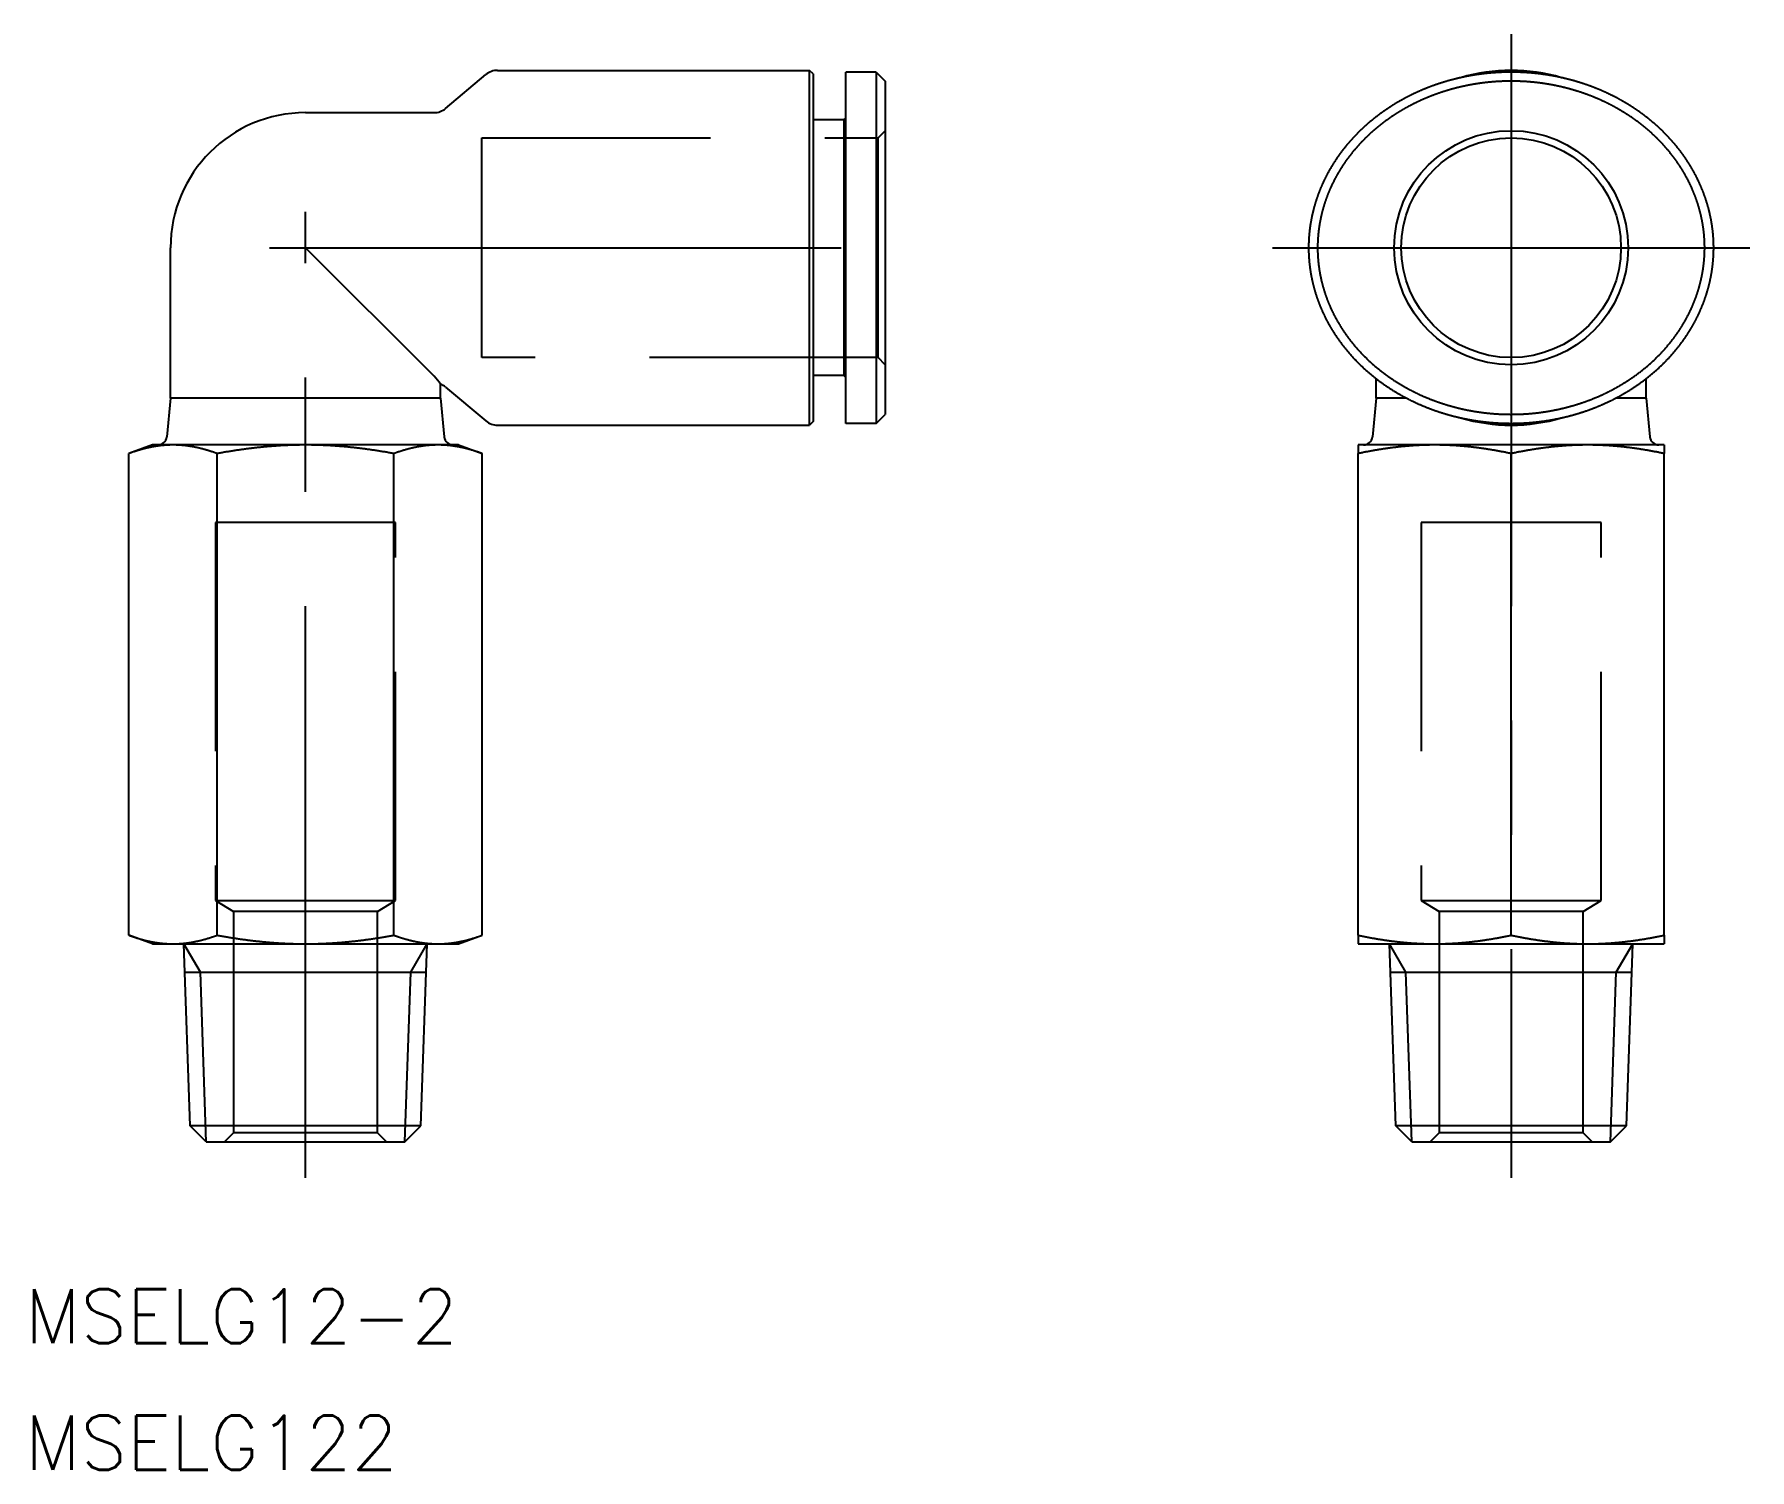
# Model space of a CAD drawing. Extents: x -15.1 to 80.2, y -18.2 to 61.5.
import ezdxf

# ---------------------------------------------------------------- set-up
doc = ezdxf.new("R2010")
doc.units = 0
doc.linetypes.add('CENTER', pattern=[50.8, 31.75, -6.35, 6.35, -6.35])
doc.linetypes.add('DASHED', pattern=[19.05, 12.7, -6.35])
doc.layers.get('0').update_dxf_attribs({"linetype": 'CONTINUOUS'})
doc.layers.add('CENTER', color=1, linetype='CENTER')
doc.styles.get("Standard").update_dxf_attribs({"font": 'txt.shx', "height": 3, "bigfont": 'bigfont.shx'})

msp = doc.modelspace()

# ---------------------------------------------------------------- texts
at = {"color": 7, "linetype": 'CONTINUOUS'}
for s, p in [('MSELG12-2', (-15.57891, -11.17529)), ('MSELG122', (-15.57891, -18.19659))]:
    msp.add_text(s, height=3, dxfattribs=at).set_placement(p)

# ---------------------------------------------------------------- linework, layer by layer
at = {"color": 7, "linetype": 'CONTINUOUS'}
for p, q in [((7.77884, 57.38403), (10.02116, 59.26597)), ((10.66403, 59.5), (28, 59.5)), ((28, 39.8), (28, 59.5)), ((28.2, 59.3), (28, 59.5)), ((28.2, 59.3), (28.2, 40)), ((30, 39.9), (30, 59.4)), ((31.7, 59.4), (30, 59.4)), ((31.7, 59.4), (31.7, 39.9)), ((31.7, 59.4), (32.2, 58.9)), ((32.2, 58.9), (32.2, 40.4)), ((0, 57.15), (7.13597, 57.15)), ((29.9, 56.75), (28.2, 56.75)), ((29.9, 56.75), (30, 56.85)), ((29.9, 56.75), (29.9, 42.55)), ((-7.5, 41.3), (-7.5, 49.65)), ((7.13597, 42.51403), (0, 49.65)), ((7.5, 41.3), (7.5, 42.08139)), ((29.9, 42.55), (28.2, 42.55)), ((29.9, 42.55), (30, 42.45)), ((59.46091, 41.3), (59.46091, 42.38278)), ((74.46091, 41.3), (74.46091, 42.38278)), ((-7.5, 41.3), (-7.70652, 39.15214)), ((7.5, 41.3), (-7.5, 41.3)), ((7.5, 41.3), (7.70652, 39.15214)), ((7.77884, 41.91597), (10.02116, 40.03403)), ((59.46091, 41.3), (59.25438, 39.15214)), ((61.15258, 41.3), (59.46091, 41.3)), ((74.46091, 41.3), (72.76924, 41.3)), ((74.46091, 41.3), (74.66743, 39.15214)), ((31.7, 39.9), (32.2, 40.4)), ((10.66403, 39.8), (28, 39.8)), ((28.2, 40), (28, 39.8)), ((31.7, 39.9), (30, 39.9)), ((-8.5, 38.7), (-9.81495, 38.2214)), ((-9.81495, 11.4786), (-9.81495, 38.2214)), ((8.5, 38.7), (-8.5, 38.7)), ((-4.90748, 11.4786), (-4.90748, 38.2214)), ((4.90748, 11.4786), (4.90748, 38.2214)), ((8.5, 38.7), (9.81495, 38.2214)), ((9.81495, 11.4786), (9.81495, 38.2214)), ((75.46091, 38.7), (58.46091, 38.7)), ((58.46091, 38.7), (58.46091, 38.2214)), ((58.46091, 11.4786), (58.46091, 38.2214)), ((66.96091, 11.4786), (66.96091, 38.2214)), ((75.46091, 38.7), (75.46091, 38.2214)), ((75.46091, 11.4786), (75.46091, 38.2214)), ((-8.5, 11), (-9.81495, 11.4786)), ((8.5, 11), (9.81495, 11.4786)), ((58.46091, 11.4786), (58.46091, 11)), ((75.46091, 11.4786), (75.46091, 11)), ((-8.5, 11), (8.5, 11)), ((-6.3996, 0.88697), (-6.75275, 11)), ((6.3996, 0.88697), (6.75275, 11)), ((58.46091, 11), (75.46091, 11)), ((60.56131, 0.88697), (60.20815, 11)), ((73.36051, 0.88697), (73.71366, 11)), ((-6.69765, 9.42191), (6.69765, 9.42191)), ((60.26326, 9.42191), (73.65855, 9.42191)), ((6.3996, 0.88697), (-6.3996, 0.88697)), ((-5.51263, 0), (-6.3996, 0.88697)), ((-5.51263, 0), (5.51263, 0)), ((5.51263, 0), (6.3996, 0.88697)), ((73.36051, 0.88697), (60.56131, 0.88697)), ((61.44828, 0), (60.56131, 0.88697)), ((61.44828, 0), (72.47353, 0)), ((72.47353, 0), (73.36051, 0.88697))]:
    msp.add_line(p, q, dxfattribs=at)
at = {"color": 3, "linetype": 'DASHED'}
for p, q in [((9.8, 43.55), (9.8, 55.75)), ((9.8, 55.75), (31.8, 55.75)), ((31.8, 55.75), (32.2, 56.15)), ((31.8, 43.55), (31.8, 55.75)), ((31.8, 43.55), (9.8, 43.55)), ((32.2, 43.15), (31.8, 43.55)), ((5, 34.4), (-5, 34.4)), ((-5, 34.4), (-5, 13.4)), ((5, 13.4), (5, 34.4)), ((61.96091, 34.4), (61.96091, 13.4)), ((71.96091, 34.4), (61.96091, 34.4)), ((71.96091, 13.4), (71.96091, 34.4)), ((-5, 13.4), (5, 13.4)), ((-5, 13.4), (-4, 12.79914)), ((4, 12.79914), (5, 13.4)), ((61.96091, 13.4), (71.96091, 13.4)), ((61.96091, 13.4), (62.96091, 12.79914)), ((70.96091, 12.79914), (71.96091, 13.4)), ((4, 12.79914), (-4, 12.79914)), ((-4, 12.79914), (-4, 0.5)), ((4, 0.5), (4, 12.79914)), ((62.96091, 12.79914), (62.96091, 0.5)), ((70.96091, 12.79914), (62.96091, 12.79914)), ((70.96091, 0.5), (70.96091, 12.79914)), ((-4, 0.5), (-4.5, 0)), ((4, 0.5), (-4, 0.5)), ((4.5, 0), (4, 0.5)), ((62.96091, 0.5), (62.46091, 0)), ((70.96091, 0.5), (62.96091, 0.5)), ((71.46091, 0), (70.96091, 0.5))]:
    msp.add_line(p, q, dxfattribs=at)
at = {"color": 3, "linetype": 'CONTINUOUS'}
for p, q in [((-5.84165, 9.42191), (-6.75275, 11)), ((5.84165, 9.42191), (6.75275, 11)), ((61.11926, 9.42191), (60.20815, 11)), ((72.80255, 9.42191), (73.71366, 11)), ((-5.51263, 0), (-5.84165, 9.42191)), ((5.51263, 0), (5.84165, 9.42191)), ((61.44828, 0), (61.11926, 9.42191)), ((72.47353, 0), (72.80255, 9.42191))]:
    msp.add_line(p, q, dxfattribs=at)
at = {"color": 7}
for points in [[(66.9609, 39.9, 0), (66.9777, 39.9, 0), (66.9945, 39.9, 0), (67.0113, 39.9001, 0), (67.028, 39.9002, 0), (67.0448, 39.9003, 0), (67.0616, 39.9004, 0), (67.0783, 39.9005, 0), (67.0951, 39.9007, 0), (67.1118, 39.9008, 0), (67.1286, 39.901, 0), (67.1453, 39.9013, 0), (67.162, 39.9015, 0), (67.1788, 39.9018, 0), (67.1955, 39.9021, 0), (67.2123, 39.9024, 0), (67.229, 39.9027, 0), (67.2458, 39.9031, 0), (67.2625, 39.9034, 0), (67.2792, 39.9038, 0), (67.296, 39.9042, 0), (67.3128, 39.9047, 0), (67.3295, 39.9051, 0), (67.3463, 39.9056, 0), (67.3631, 39.9061, 0), (67.3799, 39.9067, 0), (67.3967, 39.9072, 0), (67.4135, 39.9078, 0), (67.4303, 39.9084, 0), (67.4471, 39.909, 0), (67.4639, 39.9096, 0), (67.4808, 39.9103, 0), (67.4976, 39.911, 0), (67.5145, 39.9117, 0), (67.5314, 39.9124, 0), (67.5483, 39.9132, 0), (67.5652, 39.914, 0), (67.5821, 39.9148, 0), (67.5991, 39.9156, 0), (67.616, 39.9165, 0), (67.633, 39.9173, 0), (67.65, 39.9182, 0), (67.667, 39.9192, 0), (67.684, 39.9201, 0), (67.7011, 39.9211, 0), (67.7182, 39.9221, 0), (67.7353, 39.9231, 0), (67.7524, 39.9241, 0), (67.7695, 39.9252, 0), (67.7867, 39.9263, 0), (67.8039, 39.9274, 0), (67.8211, 39.9285, 0), (67.8384, 39.9297, 0), (67.8556, 39.9309, 0), (67.8729, 39.9321, 0), (67.8903, 39.9333, 0), (67.9076, 39.9346, 0), (67.925, 39.9359, 0), (67.9424, 39.9372, 0), (67.9598, 39.9385, 0), (67.9773, 39.9399, 0), (67.9948, 39.9413, 0), (68.0124, 39.9427, 0), (68.0299, 39.9441, 0), (68.0475, 39.9456, 0), (68.0652, 39.9471, 0), (68.0829, 39.9486, 0), (68.1006, 39.9501, 0), (68.1183, 39.9517, 0), (68.1361, 39.9533, 0), (68.1539, 39.9549, 0), (68.1718, 39.9566, 0), (68.1897, 39.9582, 0), (68.2077, 39.96, 0), (68.2256, 39.9617, 0), (68.2437, 39.9635, 0), (68.2617, 39.9653, 0), (68.2799, 39.9671, 0), (68.298, 39.969, 0), (68.3162, 39.9709, 0), (68.3345, 39.9728, 0), (68.3528, 39.9748, 0), (68.3711, 39.9768, 0), (68.3895, 39.9788, 0), (68.4079, 39.9808, 0), (68.4264, 39.9829, 0), (68.445, 39.9851, 0), (68.4636, 39.9872, 0), (68.4822, 39.9894, 0), (68.5009, 39.9916, 0), (68.5197, 39.9939, 0), (68.5385, 39.9962, 0), (68.5573, 39.9985, 0), (68.5762, 40.0009, 0), (68.5952, 40.0033, 0), (68.6142, 40.0057, 0), (68.6333, 40.0082, 0), (68.6524, 40.0107, 0), (68.6716, 40.0133, 0), (68.6909, 40.0159, 0), (68.7102, 40.0185, 0), (68.7296, 40.0212, 0), (68.749, 40.0239, 0), (68.7685, 40.0266, 0), (68.7881, 40.0294, 0), (68.8077, 40.0322, 0), (68.8274, 40.0351, 0), (68.8472, 40.038, 0), (68.867, 40.0409, 0), (68.8869, 40.0439, 0), (68.9069, 40.0469, 0), (68.9269, 40.05, 0), (68.947, 40.0531, 0), (68.9671, 40.0563, 0), (68.9874, 40.0595, 0), (69.0077, 40.0627, 0), (69.0281, 40.066, 0), (69.0485, 40.0693, 0), (69.0691, 40.0727, 0), (69.0897, 40.0762, 0), (69.1103, 40.0796, 0), (69.1311, 40.0832, 0), (69.1519, 40.0867, 0), (69.1727, 40.0903, 0), (69.1937, 40.094, 0), (69.2147, 40.0977, 0), (69.2358, 40.1015, 0), (69.2569, 40.1053, 0), (69.2781, 40.1092, 0), (69.2994, 40.1131, 0), (69.3208, 40.1171, 0), (69.3422, 40.1211, 0), (69.3636, 40.1251, 0), (69.3852, 40.1293, 0), (69.4067, 40.1334, 0), (69.4284, 40.1376, 0), (69.4501, 40.1419, 0), (69.4719, 40.1462, 0), (69.4937, 40.1506, 0), (69.5156, 40.155, 0), (69.5376, 40.1595, 0), (69.5596, 40.164, 0), (69.5816, 40.1686, 0), (69.6037, 40.1732, 0), (69.6259, 40.1779, 0), (69.6482, 40.1826, 0), (69.6704, 40.1874, 0), (69.6928, 40.1923, 0), (69.7152, 40.1971, 0), (69.7376, 40.2021, 0), (69.7601, 40.2071, 0), (69.7827, 40.2121, 0), (69.8053, 40.2172, 0), (69.8279, 40.2224, 0), (69.8506, 40.2276, 0), (69.8733, 40.2329, 0), (69.8961, 40.2382, 0), (69.919, 40.2436, 0), (69.9419, 40.249, 0), (69.9648, 40.2545, 0), (69.9878, 40.2601, 0), (70.0108, 40.2657, 0), (70.0339, 40.2713, 0), (70.057, 40.277, 0), (70.0801, 40.2828, 0), (70.1033, 40.2886, 0), (70.1266, 40.2945, 0), (70.1499, 40.3004, 0), (70.1732, 40.3064, 0), (70.1965, 40.3125, 0), (70.2199, 40.3186, 0), (70.2434, 40.3247, 0), (70.2668, 40.331, 0), (70.2904, 40.3372, 0), (70.3139, 40.3436, 0), (70.3375, 40.35, 0), (70.3611, 40.3564, 0), (70.3848, 40.3629, 0), (70.4085, 40.3695, 0), (70.4322, 40.3762, 0), (70.456, 40.3828, 0), (70.4797, 40.3896, 0), (70.5036, 40.3964, 0), (70.5274, 40.4033, 0), (70.5513, 40.4102, 0), (70.5752, 40.4172, 0), (70.5992, 40.4242, 0), (70.6231, 40.4313, 0), (70.6471, 40.4385, 0), (70.6711, 40.4457, 0), (70.6952, 40.453, 0), (70.7193, 40.4604, 0), (70.7434, 40.4678, 0), (70.7675, 40.4753, 0), (70.7917, 40.4828, 0), (70.8158, 40.4904, 0), (70.84, 40.4981, 0), (70.8643, 40.5058, 0), (70.8885, 40.5136, 0), (70.9128, 40.5214, 0), (70.937, 40.5293, 0), (70.9613, 40.5373, 0), (70.9857, 40.5453, 0), (71.01, 40.5534, 0), (71.0344, 40.5616, 0), (71.0587, 40.5698, 0), (71.0831, 40.5781, 0), (71.1075, 40.5865, 0), (71.132, 40.5949, 0), (71.1564, 40.6034, 0), (71.1809, 40.6119, 0), (71.2053, 40.6205, 0), (71.2298, 40.6292, 0), (71.2543, 40.638, 0), (71.2788, 40.6468, 0), (71.3033, 40.6556, 0), (71.3279, 40.6646, 0), (71.3524, 40.6735, 0), (71.377, 40.6826, 0), (71.4016, 40.6917, 0), (71.4262, 40.7009, 0), (71.4508, 40.7102, 0), (71.4754, 40.7195, 0), (71.5, 40.7289, 0), (71.5246, 40.7383, 0), (71.5493, 40.7478, 0), (71.5739, 40.7574, 0), (71.5986, 40.767, 0), (71.6233, 40.7767, 0), (71.6479, 40.7865, 0), (71.6726, 40.7964, 0), (71.6973, 40.8063, 0), (71.722, 40.8162, 0), (71.7467, 40.8263, 0), (71.7714, 40.8364, 0), (71.7962, 40.8465, 0), (71.8209, 40.8568, 0), (71.8456, 40.8671, 0), (71.8704, 40.8775, 0), (71.8951, 40.8879, 0), (71.9199, 40.8984, 0), (71.9446, 40.909, 0), (71.9694, 40.9196, 0), (71.9942, 40.9303, 0), (72.0189, 40.9411, 0), (72.0437, 40.9519, 0), (72.0685, 40.9628, 0), (72.0932, 40.9738, 0), (72.118, 40.9848, 0), (72.1428, 40.9959, 0), (72.1676, 41.0071, 0), (72.1924, 41.0184, 0), (72.2171, 41.0297, 0), (72.2419, 41.0411, 0), (72.2667, 41.0525, 0), (72.2915, 41.064, 0), (72.3163, 41.0756, 0), (72.3411, 41.0873, 0), (72.3658, 41.099, 0), (72.3906, 41.1108, 0), (72.4154, 41.1227, 0), (72.4402, 41.1346, 0), (72.4649, 41.1466, 0), (72.4897, 41.1587, 0), (72.5145, 41.1708, 0), (72.5392, 41.183, 0), (72.564, 41.1953, 0), (72.5887, 41.2077, 0), (72.6135, 41.2201, 0), (72.6382, 41.2326, 0), (72.663, 41.2452, 0), (72.6877, 41.2578, 0), (72.7124, 41.2705, 0), (72.7371, 41.2833, 0), (72.7618, 41.2961, 0), (72.7865, 41.3091, 0), (72.8112, 41.3221, 0), (72.8359, 41.3351, 0), (72.8606, 41.3482, 0), (72.8853, 41.3615, 0), (72.9099, 41.3747, 0), (72.9346, 41.3881, 0), (72.9592, 41.4015, 0), (72.9838, 41.415, 0), (73.0085, 41.4286, 0), (73.0331, 41.4422, 0), (73.0577, 41.4559, 0), (73.0822, 41.4697, 0), (73.1068, 41.4835, 0), (73.1313, 41.4975, 0), (73.1559, 41.5114, 0), (73.1804, 41.5255, 0), (73.2049, 41.5396, 0), (73.2294, 41.5538, 0), (73.2539, 41.5681, 0), (73.2783, 41.5825, 0), (73.3027, 41.5969, 0), (73.3272, 41.6114, 0), (73.3515, 41.6259, 0), (73.3759, 41.6406, 0), (73.4003, 41.6553, 0), (73.4246, 41.67, 0), (73.4489, 41.6849, 0), (73.4732, 41.6998, 0), (73.4975, 41.7148, 0), (73.5217, 41.7298, 0), (73.546, 41.7449, 0), (73.5702, 41.7601, 0), (73.5944, 41.7754, 0), (73.6185, 41.7907, 0), (73.6426, 41.8061, 0), (73.6667, 41.8216, 0), (73.6908, 41.8371, 0), (73.7149, 41.8527, 0), (73.7389, 41.8684, 0), (73.7629, 41.8841, 0), (73.7869, 41.9, 0), (73.8108, 41.9158, 0), (73.8347, 41.9318, 0), (73.8586, 41.9478, 0), (73.8825, 41.9639, 0), (73.9063, 41.9801, 0), (73.9301, 41.9963, 0), (73.9538, 42.0126, 0), (73.9776, 42.0289, 0), (74.0013, 42.0454, 0), (74.0249, 42.0619, 0), (74.0486, 42.0784, 0), (74.0722, 42.0951, 0), (74.0957, 42.1118, 0), (74.1193, 42.1285, 0), (74.1428, 42.1454, 0), (74.1662, 42.1623, 0), (74.1896, 42.1792, 0), (74.213, 42.1963, 0), (74.2364, 42.2134, 0), (74.2597, 42.2305, 0), (74.283, 42.2478, 0), (74.3062, 42.2651, 0), (74.3294, 42.2825, 0), (74.3526, 42.2999, 0), (74.3757, 42.3174, 0), (74.3987, 42.335, 0), (74.4218, 42.3526, 0), (74.4448, 42.3703, 0), (74.4677, 42.3881, 0), (74.4906, 42.4059, 0), (74.5135, 42.4238, 0), (74.5363, 42.4418, 0), (74.5591, 42.4598, 0), (74.5818, 42.4779, 0), (74.6045, 42.4961, 0), (74.6272, 42.5143, 0), (74.6498, 42.5326, 0), (74.6723, 42.5509, 0), (74.6948, 42.5694, 0), (74.7173, 42.5878, 0), (74.7397, 42.6064, 0), (74.762, 42.625, 0), (74.7844, 42.6437, 0), (74.8066, 42.6624, 0), (74.8288, 42.6812, 0), (74.851, 42.7001, 0), (74.8731, 42.719, 0), (74.8952, 42.7379, 0), (74.9172, 42.757, 0), (74.9391, 42.7761, 0), (74.9611, 42.7952, 0), (74.9829, 42.8145, 0), (75.0047, 42.8337, 0), (75.0265, 42.8531, 0), (75.0482, 42.8725, 0), (75.0698, 42.8919, 0), (75.0914, 42.9114, 0), (75.1129, 42.931, 0), (75.1344, 42.9506, 0), (75.1558, 42.9703, 0), (75.1772, 42.9901, 0), (75.1985, 43.0099, 0), (75.2197, 43.0297, 0), (75.2409, 43.0496, 0), (75.2621, 43.0696, 0), (75.2832, 43.0896, 0), (75.3042, 43.1097, 0), (75.3251, 43.1298, 0), (75.346, 43.15, 0), (75.3669, 43.1703, 0), (75.3877, 43.1906, 0), (75.4084, 43.2109, 0), (75.429, 43.2313, 0), (75.4496, 43.2518, 0), (75.4702, 43.2723, 0), (75.4906, 43.2929, 0), (75.511, 43.3135, 0), (75.5314, 43.3342, 0), (75.5517, 43.3549, 0), (75.5719, 43.3757, 0), (75.592, 43.3965, 0), (75.6121, 43.4173, 0), (75.6322, 43.4383, 0), (75.6521, 43.4593, 0), (75.672, 43.4803, 0), (75.6918, 43.5014, 0), (75.7116, 43.5225, 0), (75.7313, 43.5437, 0), (75.7509, 43.5649, 0), (75.7704, 43.5862, 0), (75.7899, 43.6075, 0), (75.8093, 43.6288, 0), (75.8287, 43.6503, 0), (75.848, 43.6717, 0), (75.8672, 43.6932, 0), (75.8863, 43.7148, 0), (75.9054, 43.7364, 0), (75.9244, 43.758, 0), (75.9433, 43.7797, 0), (75.9621, 43.8014, 0), (75.9809, 43.8232, 0), (75.9996, 43.845, 0), (76.0182, 43.8669, 0), (76.0368, 43.8888, 0), (76.0553, 43.9107, 0), (76.0737, 43.9327, 0), (76.092, 43.9548, 0), (76.1103, 43.9768, 0), (76.1285, 43.9989, 0), (76.1466, 44.0211, 0), (76.1646, 44.0433, 0), (76.1826, 44.0655, 0), (76.2005, 44.0878, 0), (76.2183, 44.1101, 0), (76.2361, 44.1324, 0), (76.2537, 44.1548, 0), (76.2713, 44.1772, 0), (76.2888, 44.1997, 0), (76.3063, 44.2222, 0), (76.3237, 44.2447, 0), (76.3409, 44.2673, 0), (76.3582, 44.2898, 0), (76.3753, 44.3125, 0), (76.3923, 44.3351, 0), (76.4093, 44.3578, 0), (76.4262, 44.3806, 0), (76.4431, 44.4033, 0), (76.4598, 44.4261, 0), (76.4765, 44.449, 0), (76.4931, 44.4718, 0), (76.5096, 44.4947, 0), (76.526, 44.5177, 0), (76.5424, 44.5406, 0), (76.5586, 44.5636, 0), (76.5748, 44.5866, 0), (76.591, 44.6097, 0), (76.607, 44.6327, 0), (76.623, 44.6559, 0), (76.6388, 44.679, 0), (76.6546, 44.7021, 0), (76.6703, 44.7253, 0), (76.686, 44.7485, 0), (76.7015, 44.7718, 0), (76.717, 44.7951, 0), (76.7324, 44.8184, 0), (76.7477, 44.8417, 0), (76.7629, 44.865, 0), (76.7781, 44.8884, 0), (76.7931, 44.9118, 0), (76.8081, 44.9352, 0), (76.823, 44.9586, 0), (76.8378, 44.9821, 0), (76.8525, 45.0056, 0), (76.8672, 45.0291, 0), (76.8818, 45.0527, 0), (76.8963, 45.0762, 0), (76.9107, 45.0998, 0), (76.925, 45.1234, 0), (76.9392, 45.1471, 0), (76.9534, 45.1707, 0), (76.9675, 45.1944, 0), (76.9815, 45.2181, 0), (76.9954, 45.2418, 0), (77.0093, 45.2656, 0), (77.023, 45.2894, 0), (77.0367, 45.3131, 0), (77.0503, 45.337, 0), (77.0638, 45.3608, 0), (77.0773, 45.3847, 0), (77.0906, 45.4086, 0), (77.1039, 45.4325, 0), (77.1171, 45.4564, 0), (77.1302, 45.4803, 0), (77.1433, 45.5043, 0), (77.1562, 45.5283, 0), (77.1691, 45.5523, 0), (77.1819, 45.5763, 0), (77.1946, 45.6004, 0), (77.2073, 45.6245, 0), (77.2198, 45.6486, 0), (77.2323, 45.6727, 0), (77.2447, 45.6968, 0), (77.257, 45.7209, 0), (77.2692, 45.7451, 0), (77.2814, 45.7693, 0), (77.2935, 45.7935, 0), (77.3055, 45.8177, 0), (77.3174, 45.842, 0), (77.3292, 45.8663, 0), (77.341, 45.8905, 0), (77.3526, 45.9148, 0), (77.3642, 45.9392, 0), (77.3757, 45.9635, 0), (77.3872, 45.9878, 0), (77.3985, 46.0122, 0), (77.4098, 46.0366, 0), (77.421, 46.061, 0), (77.4321, 46.0854, 0), (77.4431, 46.1099, 0), (77.4541, 46.1343, 0), (77.465, 46.1588, 0), (77.4758, 46.1833, 0), (77.4865, 46.2078, 0), (77.4971, 46.2323, 0), (77.5077, 46.2568, 0), (77.5181, 46.2814, 0), (77.5285, 46.306, 0), (77.5388, 46.3305, 0), (77.5491, 46.3551, 0), (77.5592, 46.3798, 0), (77.5693, 46.4044, 0), (77.5793, 46.429, 0), (77.5892, 46.4537, 0), (77.599, 46.4783, 0), (77.6088, 46.503, 0), (77.6185, 46.5277, 0), (77.6281, 46.5524, 0), (77.6376, 46.5772, 0), (77.647, 46.6019, 0), (77.6564, 46.6267, 0), (77.6657, 46.6514, 0), (77.6749, 46.6762, 0), (77.684, 46.701, 0), (77.693, 46.7258, 0), (77.702, 46.7506, 0), (77.7109, 46.7754, 0), (77.7197, 46.8003, 0), (77.7284, 46.8251, 0), (77.737, 46.85, 0), (77.7456, 46.8749, 0), (77.7541, 46.8998, 0), (77.7625, 46.9247, 0), (77.7708, 46.9496, 0), (77.7791, 46.9745, 0), (77.7872, 46.9995, 0), (77.7953, 47.0244, 0), (77.8033, 47.0494, 0), (77.8113, 47.0743, 0), (77.8191, 47.0993, 0), (77.8269, 47.1243, 0), (77.8346, 47.1493, 0), (77.8422, 47.1743, 0), (77.8497, 47.1993, 0), (77.8572, 47.2244, 0), (77.8646, 47.2494, 0), (77.8719, 47.2745, 0), (77.8791, 47.2995, 0), (77.8863, 47.3246, 0), (77.8933, 47.3497, 0), (77.9003, 47.3748, 0), (77.9072, 47.3999, 0), (77.9141, 47.425, 0), (77.9208, 47.4501, 0), (77.9275, 47.4752, 0), (77.9341, 47.5004, 0), (77.9406, 47.5255, 0), (77.947, 47.5507, 0), (77.9534, 47.5758, 0), (77.9597, 47.601, 0), (77.9659, 47.6262, 0), (77.972, 47.6514, 0), (77.9781, 47.6765, 0), (77.984, 47.7017, 0), (77.9899, 47.727, 0), (77.9957, 47.7522, 0), (78.0015, 47.7774, 0), (78.0071, 47.8026, 0), (78.0127, 47.8279, 0), (78.0182, 47.8531, 0), (78.0236, 47.8783, 0), (78.029, 47.9036, 0), (78.0342, 47.9289, 0), (78.0394, 47.9541, 0), (78.0445, 47.9794, 0), (78.0496, 48.0047, 0), (78.0545, 48.03, 0), (78.0594, 48.0553, 0), (78.0642, 48.0806, 0), (78.0689, 48.1059, 0), (78.0736, 48.1312, 0), (78.0781, 48.1565, 0), (78.0826, 48.1818, 0), (78.087, 48.2071, 0), (78.0914, 48.2325, 0), (78.0956, 48.2578, 0), (78.0998, 48.2832, 0), (78.1039, 48.3085, 0), (78.1079, 48.3339, 0), (78.1119, 48.3592, 0), (78.1158, 48.3846, 0), (78.1196, 48.4099, 0), (78.1233, 48.4353, 0), (78.1269, 48.4607, 0), (78.1305, 48.4861, 0), (78.134, 48.5114, 0), (78.1374, 48.5368, 0), (78.1407, 48.5622, 0), (78.1439, 48.5876, 0), (78.1471, 48.613, 0), (78.1502, 48.6384, 0), (78.1532, 48.6638, 0), (78.1562, 48.6892, 0), (78.159, 48.7146, 0), (78.1618, 48.7401, 0), (78.1645, 48.7655, 0), (78.1672, 48.7909, 0), (78.1697, 48.8163, 0), (78.1722, 48.8417, 0), (78.1746, 48.8672, 0), (78.1769, 48.8926, 0), (78.1792, 48.918, 0), (78.1813, 48.9435, 0), (78.1834, 48.9689, 0), (78.1855, 48.9944, 0), (78.1874, 49.0198, 0), (78.1893, 49.0453, 0), (78.191, 49.0707, 0), (78.1927, 49.0962, 0), (78.1944, 49.1216, 0), (78.1959, 49.1471, 0), (78.1974, 49.1725, 0), (78.1988, 49.198, 0), (78.2001, 49.2234, 0), (78.2014, 49.2489, 0), (78.2026, 49.2744, 0), (78.2036, 49.2998, 0), (78.2047, 49.3253, 0), (78.2056, 49.3507, 0), (78.2065, 49.3762, 0), (78.2073, 49.4017, 0), (78.208, 49.4271, 0), (78.2086, 49.4526, 0), (78.2092, 49.4781, 0), (78.2096, 49.5036, 0), (78.21, 49.529, 0), (78.2104, 49.5545, 0), (78.2106, 49.58, 0), (78.2108, 49.6054, 0), (78.2109, 49.6309, 0), (78.2109, 49.6564, 0), (78.2108, 49.6819, 0), (78.2107, 49.7073, 0), (78.2105, 49.7328, 0), (78.2102, 49.7583, 0), (78.2098, 49.7838, 0), (78.2094, 49.8092, 0), (78.2089, 49.8347, 0), (78.2083, 49.8602, 0), (78.2076, 49.8856, 0), (78.2069, 49.9111, 0), (78.206, 49.9366, 0), (78.2051, 49.962, 0), (78.2041, 49.9875, 0), (78.2031, 50.0129, 0), (78.202, 50.0384, 0), (78.2007, 50.0638, 0), (78.1995, 50.0893, 0), (78.1981, 50.1147, 0), (78.1967, 50.1402, 0), (78.1951, 50.1656, 0), (78.1935, 50.191, 0), (78.1919, 50.2164, 0), (78.1901, 50.2419, 0), (78.1883, 50.2673, 0), (78.1864, 50.2927, 0), (78.1844, 50.3181, 0), (78.1824, 50.3435, 0), (78.1803, 50.3689, 0), (78.1781, 50.3943, 0), (78.1758, 50.4197, 0), (78.1734, 50.4451, 0), (78.171, 50.4704, 0), (78.1685, 50.4958, 0), (78.1659, 50.5212, 0), (78.1632, 50.5465, 0), (78.1605, 50.5719, 0), (78.1577, 50.5972, 0), (78.1548, 50.6225, 0), (78.1518, 50.6479, 0), (78.1488, 50.6732, 0), (78.1457, 50.6985, 0), (78.1425, 50.7238, 0), (78.1392, 50.7491, 0), (78.1358, 50.7744, 0), (78.1324, 50.7997, 0), (78.1289, 50.8249, 0), (78.1253, 50.8502, 0), (78.1217, 50.8754, 0), (78.118, 50.9007, 0), (78.1142, 50.9259, 0), (78.1103, 50.9511, 0), (78.1063, 50.9764, 0), (78.1023, 51.0016, 0), (78.0982, 51.0268, 0), (78.094, 51.0519, 0), (78.0897, 51.0771, 0), (78.0854, 51.1023, 0), (78.081, 51.1274, 0), (78.0765, 51.1525, 0), (78.0719, 51.1777, 0), (78.0673, 51.2028, 0), (78.0626, 51.2279, 0), (78.0578, 51.253, 0), (78.0529, 51.278, 0), (78.048, 51.3031, 0), (78.043, 51.3281, 0), (78.0379, 51.3532, 0), (78.0327, 51.3782, 0), (78.0275, 51.4032, 0), (78.0222, 51.4282, 0), (78.0168, 51.4531, 0), (78.0113, 51.4781, 0), (78.0058, 51.503, 0), (78.0002, 51.528, 0), (77.9945, 51.5529, 0), (77.9888, 51.5778, 0), (77.9829, 51.6026, 0), (77.977, 51.6275, 0), (77.9711, 51.6524, 0), (77.965, 51.6772, 0), (77.9589, 51.702, 0), (77.9527, 51.7268, 0), (77.9464, 51.7516, 0), (77.9401, 51.7763, 0), (77.9336, 51.8011, 0), (77.9272, 51.8258, 0), (77.9206, 51.8505, 0), (77.914, 51.8752, 0), (77.9072, 51.8998, 0), (77.9005, 51.9245, 0), (77.8936, 51.9491, 0), (77.8867, 51.9737, 0), (77.8797, 51.9983, 0), (77.8726, 52.0229, 0), (77.8655, 52.0474, 0), (77.8583, 52.072, 0), (77.851, 52.0965, 0), (77.8436, 52.1209, 0), (77.8362, 52.1454, 0), (77.8287, 52.1698, 0), (77.8211, 52.1943, 0), (77.8134, 52.2187, 0), (77.8057, 52.243, 0), (77.7979, 52.2674, 0), (77.7901, 52.2917, 0), (77.7822, 52.316, 0), (77.7741, 52.3403, 0), (77.7661, 52.3646, 0), (77.7579, 52.3888, 0), (77.7497, 52.413, 0), (77.7414, 52.4372, 0), (77.7331, 52.4614, 0), (77.7246, 52.4855, 0), (77.7162, 52.5096, 0), (77.7076, 52.5337, 0), (77.6989, 52.5578, 0), (77.6902, 52.5818, 0), (77.6815, 52.6058, 0), (77.6726, 52.6298, 0), (77.6637, 52.6538, 0), (77.6547, 52.6777, 0), (77.6457, 52.7016, 0), (77.6365, 52.7255, 0), (77.6274, 52.7493, 0), (77.6181, 52.7732, 0), (77.6088, 52.797, 0), (77.5994, 52.8207, 0), (77.5899, 52.8445, 0), (77.5804, 52.8682, 0), (77.5708, 52.8919, 0), (77.5611, 52.9155, 0), (77.5514, 52.9392, 0), (77.5416, 52.9628, 0), (77.5317, 52.9863, 0), (77.5218, 53.0099, 0), (77.5118, 53.0334, 0), (77.5017, 53.0568, 0), (77.4916, 53.0803, 0), (77.4814, 53.1037, 0), (77.4711, 53.1271, 0), (77.4608, 53.1505, 0), (77.4504, 53.1738, 0), (77.4399, 53.1971, 0), (77.4294, 53.2204, 0), (77.4188, 53.2436, 0), (77.4082, 53.2668, 0), (77.3975, 53.29, 0), (77.3867, 53.3131, 0), (77.3758, 53.3362, 0), (77.3649, 53.3593, 0), (77.3539, 53.3823, 0), (77.3429, 53.4053, 0), (77.3318, 53.4283, 0), (77.3206, 53.4513, 0), (77.3094, 53.4742, 0), (77.2981, 53.497, 0), (77.2868, 53.5199, 0), (77.2753, 53.5427, 0), (77.2639, 53.5655, 0), (77.2523, 53.5882, 0), (77.2407, 53.6109, 0), (77.229, 53.6336, 0), (77.2173, 53.6562, 0), (77.2055, 53.6788, 0), (77.1937, 53.7014, 0), (77.1818, 53.7239, 0), (77.1698, 53.7464, 0), (77.1577, 53.7689, 0), (77.1457, 53.7913, 0), (77.1335, 53.8137, 0), (77.1213, 53.836, 0), (77.109, 53.8583, 0), (77.0967, 53.8806, 0), (77.0843, 53.9029, 0), (77.0718, 53.9251, 0), (77.0593, 53.9472, 0), (77.0467, 53.9693, 0), (77.0341, 53.9914, 0), (77.0214, 54.0135, 0), (77.0086, 54.0355, 0), (76.9958, 54.0575, 0), (76.983, 54.0794, 0), (76.9701, 54.1013, 0), (76.9571, 54.1231, 0), (76.944, 54.1449, 0), (76.9309, 54.1667, 0), (76.9178, 54.1885, 0), (76.9046, 54.2102, 0), (76.8913, 54.2318, 0), (76.878, 54.2534, 0), (76.8646, 54.275, 0), (76.8512, 54.2965, 0), (76.8377, 54.318, 0), (76.8242, 54.3395, 0), (76.8106, 54.3609, 0), (76.7969, 54.3823, 0), (76.7832, 54.4036, 0), (76.7694, 54.4249, 0), (76.7556, 54.4462, 0), (76.7417, 54.4674, 0), (76.7278, 54.4886, 0), (76.7138, 54.5097, 0), (76.6998, 54.5308, 0), (76.6857, 54.5519, 0), (76.6715, 54.5729, 0), (76.6573, 54.5939, 0), (76.6431, 54.6148, 0), (76.6288, 54.6357, 0), (76.6144, 54.6566, 0), (76.6, 54.6774, 0), (76.5856, 54.6982, 0), (76.571, 54.7189, 0), (76.5565, 54.7396, 0), (76.5418, 54.7603, 0), (76.5272, 54.7809, 0), (76.5124, 54.8014, 0), (76.4977, 54.822, 0), (76.4828, 54.8424, 0), (76.4679, 54.8629, 0), (76.453, 54.8833, 0), (76.438, 54.9037, 0), (76.423, 54.924, 0), (76.4079, 54.9443, 0), (76.3928, 54.9645, 0), (76.3776, 54.9847, 0), (76.3623, 55.0048, 0), (76.347, 55.0249, 0), (76.3317, 55.045, 0), (76.3163, 55.065, 0), (76.3009, 55.085, 0), (76.2854, 55.105, 0), (76.2698, 55.1249, 0), (76.2542, 55.1447, 0), (76.2386, 55.1645, 0), (76.2229, 55.1843, 0), (76.2072, 55.204, 0), (76.1914, 55.2237, 0), (76.1756, 55.2434, 0), (76.1597, 55.263, 0), (76.1437, 55.2825, 0), (76.1278, 55.302, 0), (76.1117, 55.3215, 0), (76.0957, 55.3409, 0), (76.0795, 55.3603, 0), (76.0634, 55.3797, 0), (76.0472, 55.399, 0), (76.0309, 55.4182, 0), (76.0146, 55.4375, 0), (75.9982, 55.4566, 0), (75.9818, 55.4758, 0), (75.9653, 55.4949, 0), (75.9488, 55.5139, 0), (75.9323, 55.5329, 0), (75.9157, 55.5519, 0), (75.8991, 55.5708, 0), (75.8824, 55.5897, 0), (75.8656, 55.6085, 0), (75.8488, 55.6273, 0), (75.832, 55.646, 0), (75.8151, 55.6648, 0), (75.7982, 55.6834, 0), (75.7813, 55.702, 0), (75.7642, 55.7206, 0), (75.7472, 55.7391, 0), (75.7301, 55.7576, 0), (75.7129, 55.7761, 0), (75.6957, 55.7945, 0), (75.6785, 55.8128, 0), (75.6612, 55.8312, 0), (75.6439, 55.8494, 0), (75.6265, 55.8677, 0), (75.6091, 55.8858, 0), (75.5917, 55.904, 0), (75.5742, 55.9221, 0), (75.5566, 55.9401, 0), (75.539, 55.9581, 0), (75.5214, 55.9761, 0), (75.5037, 55.994, 0), (75.486, 56.0119, 0), (75.4682, 56.0297, 0), (75.4504, 56.0475, 0), (75.4326, 56.0653, 0), (75.4147, 56.083, 0), (75.3967, 56.1006, 0), (75.3788, 56.1183, 0), (75.3607, 56.1358, 0), (75.3427, 56.1534, 0), (75.3246, 56.1708, 0), (75.3064, 56.1883, 0), (75.2883, 56.2057, 0), (75.27, 56.223, 0), (75.2518, 56.2403, 0), (75.2334, 56.2576, 0), (75.2151, 56.2748, 0), (75.1967, 56.292, 0), (75.1783, 56.3091, 0), (75.1598, 56.3262, 0), (75.1413, 56.3432, 0), (75.1227, 56.3602, 0), (75.1041, 56.3772, 0), (75.0855, 56.3941, 0), (75.0668, 56.4109, 0), (75.0481, 56.4278, 0), (75.0293, 56.4445, 0), (75.0105, 56.4613, 0), (74.9917, 56.4779, 0), (74.9728, 56.4946, 0), (74.9539, 56.5112, 0), (74.9349, 56.5277, 0), (74.916, 56.5442, 0), (74.8969, 56.5607, 0), (74.8778, 56.5771, 0), (74.8587, 56.5934, 0), (74.8396, 56.6098, 0), (74.8204, 56.626, 0), (74.8012, 56.6423, 0), (74.7819, 56.6584, 0), (74.7626, 56.6746, 0), (74.7433, 56.6907, 0), (74.7239, 56.7067, 0), (74.7045, 56.7227, 0), (74.685, 56.7387, 0), (74.6656, 56.7546, 0), (74.646, 56.7704, 0), (74.6265, 56.7863, 0), (74.6069, 56.802, 0), (74.5872, 56.8178, 0), (74.5676, 56.8334, 0), (74.5479, 56.8491, 0), (74.5281, 56.8647, 0), (74.5084, 56.8802, 0), (74.4885, 56.8957, 0), (74.4687, 56.9112, 0), (74.4488, 56.9266, 0), (74.4289, 56.9419, 0), (74.4089, 56.9572, 0), (74.389, 56.9725, 0), (74.3689, 56.9877, 0), (74.3489, 57.0029, 0), (74.3288, 57.018, 0), (74.3087, 57.0331, 0), (74.2885, 57.0481, 0), (74.2683, 57.0631, 0), (74.2481, 57.0781, 0), (74.2278, 57.093, 0), (74.2075, 57.1078, 0), (74.1872, 57.1226, 0), (74.1668, 57.1374, 0), (74.1464, 57.1521, 0), (74.126, 57.1667, 0), (74.1055, 57.1813, 0), (74.085, 57.1959, 0), (74.0645, 57.2104, 0), (74.044, 57.2249, 0), (74.0234, 57.2393, 0), (74.0027, 57.2537, 0), (73.9821, 57.2681, 0), (73.9614, 57.2823, 0), (73.9407, 57.2966, 0), (73.9199, 57.3108, 0), (73.8992, 57.3249, 0), (73.8784, 57.339, 0), (73.8575, 57.3531, 0), (73.8366, 57.3671, 0), (73.8157, 57.381, 0), (73.7948, 57.3949, 0), (73.7738, 57.4088, 0), (73.7528, 57.4226, 0), (73.7318, 57.4364, 0), (73.7108, 57.4501, 0), (73.6897, 57.4638, 0), (73.6686, 57.4774, 0), (73.6474, 57.491, 0), (73.6262, 57.5045, 0), (73.605, 57.518, 0), (73.5838, 57.5314, 0), (73.5626, 57.5448, 0), (73.5413, 57.5581, 0), (73.52, 57.5714, 0), (73.4986, 57.5847, 0), (73.4772, 57.5979, 0), (73.4558, 57.611, 0), (73.4344, 57.6241, 0), (73.413, 57.6371, 0), (73.3915, 57.6501, 0), (73.37, 57.6631, 0), (73.3484, 57.676, 0), (73.3269, 57.6889, 0), (73.3053, 57.7017, 0), (73.2837, 57.7144, 0), (73.262, 57.7271, 0), (73.2404, 57.7398, 0), (73.2187, 57.7524, 0), (73.1969, 57.765, 0), (73.1752, 57.7775, 0), (73.1534, 57.79, 0), (73.1316, 57.8024, 0), (73.1098, 57.8148, 0), (73.088, 57.8271, 0), (73.0661, 57.8394, 0), (73.0442, 57.8516, 0), (73.0223, 57.8638, 0), (73.0003, 57.8759, 0), (72.9783, 57.888, 0), (72.9563, 57.9001, 0), (72.9343, 57.912, 0), (72.9123, 57.924, 0), (72.8902, 57.9359, 0), (72.8681, 57.9477, 0), (72.846, 57.9595, 0), (72.8238, 57.9713, 0), (72.8017, 57.983, 0), (72.7795, 57.9946, 0), (72.7573, 58.0062, 0), (72.7351, 58.0178, 0), (72.7128, 58.0293, 0), (72.6905, 58.0407, 0), (72.6682, 58.0521, 0), (72.6459, 58.0635, 0), (72.6235, 58.0748, 0), (72.6012, 58.0861, 0), (72.5788, 58.0973, 0), (72.5564, 58.1085, 0), (72.5339, 58.1196, 0), (72.5115, 58.1307, 0), (72.489, 58.1417, 0), (72.4665, 58.1526, 0), (72.444, 58.1636, 0), (72.4214, 58.1744, 0), (72.3989, 58.1853, 0), (72.3763, 58.1961, 0), (72.3537, 58.2068, 0), (72.3311, 58.2175, 0), (72.3084, 58.2281, 0), (72.2857, 58.2387, 0), (72.2631, 58.2492, 0), (72.2404, 58.2597, 0), (72.2176, 58.2701, 0), (72.1949, 58.2805, 0), (72.1721, 58.2909, 0), (72.1493, 58.3012, 0), (72.1265, 58.3114, 0), (72.1037, 58.3216, 0), (72.0809, 58.3318, 0), (72.058, 58.3419, 0), (72.0351, 58.3519, 0), (72.0122, 58.3619, 0), (71.9893, 58.3719, 0), (71.9664, 58.3818, 0), (71.9434, 58.3916, 0), (71.9205, 58.4014, 0), (71.8975, 58.4112, 0), (71.8745, 58.4209, 0), (71.8514, 58.4305, 0), (71.8284, 58.4402, 0), (71.8053, 58.4497, 0), (71.7822, 58.4592, 0), (71.7591, 58.4687, 0), (71.736, 58.4781, 0), (71.7129, 58.4875, 0), (71.6897, 58.4968, 0), (71.6666, 58.5061, 0), (71.6434, 58.5153, 0), (71.6202, 58.5245, 0), (71.5969, 58.5336, 0), (71.5737, 58.5427, 0), (71.5504, 58.5518, 0), (71.5272, 58.5608, 0), (71.5039, 58.5697, 0), (71.4806, 58.5786, 0), (71.4572, 58.5874, 0), (71.4339, 58.5962, 0), (71.4105, 58.605, 0), (71.3871, 58.6137, 0), (71.3637, 58.6223, 0), (71.3403, 58.6309, 0), (71.3169, 58.6395, 0), (71.2935, 58.648, 0), (71.27, 58.6564, 0), (71.2465, 58.6648, 0), (71.223, 58.6732, 0), (71.1995, 58.6815, 0), (71.176, 58.6898, 0), (71.1525, 58.698, 0), (71.1289, 58.7062, 0), (71.1053, 58.7143, 0), (71.0818, 58.7224, 0), (71.0582, 58.7304, 0), (71.0345, 58.7384, 0), (71.0109, 58.7463, 0), (70.9873, 58.7542, 0), (70.9636, 58.762, 0), (70.9399, 58.7698, 0), (70.9162, 58.7775, 0), (70.8925, 58.7852, 0), (70.8688, 58.7929, 0), (70.8451, 58.8005, 0), (70.8213, 58.808, 0), (70.7976, 58.8155, 0), (70.7738, 58.8229, 0), (70.75, 58.8303, 0), (70.7262, 58.8377, 0), (70.7024, 58.845, 0), (70.6785, 58.8523, 0), (70.6547, 58.8595, 0), (70.6308, 58.8666, 0), (70.607, 58.8737, 0), (70.5831, 58.8808, 0), (70.5592, 58.8878, 0), (70.5352, 58.8948, 0), (70.5113, 58.9017, 0), (70.4874, 58.9086, 0), (70.4634, 58.9154, 0), (70.4395, 58.9222, 0), (70.4155, 58.9289, 0), (70.3915, 58.9356, 0), (70.3675, 58.9423, 0), (70.3435, 58.9488, 0), (70.3194, 58.9554, 0), (70.2954, 58.9619, 0), (70.2713, 58.9683, 0), (70.2473, 58.9747, 0), (70.2232, 58.9811, 0), (70.1991, 58.9874, 0), (70.175, 58.9936, 0), (70.1509, 58.9998, 0), (70.1267, 59.006, 0), (70.1026, 59.0121, 0), (70.0785, 59.0182, 0), (70.0543, 59.0242, 0), (70.0301, 59.0301, 0), (70.0059, 59.0361, 0), (69.9817, 59.0419, 0), (69.9575, 59.0478, 0), (69.9333, 59.0535, 0), (69.9091, 59.0593, 0), (69.8848, 59.0649, 0), (69.8606, 59.0706, 0), (69.8363, 59.0762, 0), (69.812, 59.0817, 0), (69.7878, 59.0872, 0), (69.7635, 59.0926, 0), (69.7392, 59.098, 0), (69.7148, 59.1034, 0), (69.6905, 59.1087, 0), (69.6662, 59.1139, 0), (69.6418, 59.1191, 0), (69.6175, 59.1243, 0), (69.5931, 59.1294, 0), (69.5688, 59.1344, 0), (69.5444, 59.1394, 0), (69.52, 59.1444, 0), (69.4956, 59.1493, 0), (69.4712, 59.1542, 0), (69.4467, 59.159, 0), (69.4223, 59.1638, 0), (69.3979, 59.1685, 0), (69.3734, 59.1732, 0), (69.349, 59.1778, 0), (69.3245, 59.1824, 0), (69.3, 59.1869, 0), (69.2755, 59.1914, 0), (69.251, 59.1958, 0), (69.2265, 59.2002, 0), (69.202, 59.2046, 0), (69.1775, 59.2089, 0), (69.153, 59.2131, 0), (69.1285, 59.2173, 0), (69.1039, 59.2215, 0), (69.0794, 59.2256, 0), (69.0548, 59.2296, 0), (69.0302, 59.2336, 0), (69.0057, 59.2376, 0), (68.9811, 59.2415, 0), (68.9565, 59.2454, 0), (68.9319, 59.2492, 0), (68.9073, 59.253, 0), (68.8827, 59.2567, 0), (68.8581, 59.2604, 0), (68.8334, 59.264, 0), (68.8088, 59.2676, 0), (68.7842, 59.2711, 0), (68.7595, 59.2746, 0), (68.7349, 59.278, 0), (68.7102, 59.2814, 0), (68.6856, 59.2847, 0), (68.6609, 59.288, 0), (68.6362, 59.2913, 0), (68.6115, 59.2945, 0), (68.5868, 59.2976, 0), (68.5621, 59.3007, 0), (68.5374, 59.3038, 0), (68.5127, 59.3068, 0), (68.488, 59.3098, 0), (68.4633, 59.3127, 0), (68.4386, 59.3155, 0), (68.4139, 59.3183, 0), (68.3891, 59.3211, 0), (68.3644, 59.3238, 0), (68.3396, 59.3265, 0), (68.3149, 59.3291, 0), (68.2901, 59.3317, 0), (68.2654, 59.3342, 0), (68.2406, 59.3367, 0), (68.2158, 59.3391, 0), (68.1911, 59.3415, 0), (68.1663, 59.3439, 0), (68.1415, 59.3462, 0), (68.1167, 59.3484, 0), (68.0919, 59.3506, 0), (68.0671, 59.3527, 0), (68.0423, 59.3548, 0), (68.0175, 59.3569, 0), (67.9927, 59.3589, 0), (67.9679, 59.3609, 0), (67.9431, 59.3628, 0), (67.9183, 59.3646, 0), (67.8934, 59.3664, 0), (67.8686, 59.3682, 0), (67.8438, 59.3699, 0), (67.819, 59.3716, 0), (67.7941, 59.3732, 0), (67.7693, 59.3748, 0), (67.7444, 59.3763, 0), (67.7196, 59.3778, 0), (67.6947, 59.3792, 0), (67.6699, 59.3806, 0), (67.645, 59.382, 0), (67.6202, 59.3832, 0), (67.5953, 59.3845, 0), (67.5705, 59.3857, 0), (67.5456, 59.3868, 0), (67.5207, 59.3879, 0), (67.4959, 59.389, 0), (67.471, 59.39, 0), (67.4461, 59.3909, 0), (67.4213, 59.3918, 0), (67.3964, 59.3927, 0), (67.3715, 59.3935, 0), (67.3466, 59.3943, 0), (67.3218, 59.395, 0), (67.2969, 59.3957, 0), (67.272, 59.3963, 0), (67.2471, 59.3968, 0), (67.2222, 59.3974, 0), (67.1973, 59.3978, 0), (67.1725, 59.3983, 0), (67.1476, 59.3987, 0), (67.1227, 59.399, 0), (67.0978, 59.3993, 0), (67.0729, 59.3995, 0), (67.048, 59.3997, 0), (67.0231, 59.3999, 0), (66.9982, 59.3999, 0), (66.9733, 59.4, 0), (66.9485, 59.4, 0), (66.9236, 59.3999, 0), (66.8987, 59.3999, 0), (66.8738, 59.3997, 0), (66.8489, 59.3995, 0), (66.824, 59.3993, 0), (66.7991, 59.399, 0), (66.7742, 59.3987, 0), (66.7494, 59.3983, 0), (66.7245, 59.3978, 0), (66.6996, 59.3974, 0), (66.6747, 59.3968, 0), (66.6498, 59.3963, 0), (66.6249, 59.3957, 0), (66.6001, 59.395, 0), (66.5752, 59.3943, 0), (66.5503, 59.3935, 0), (66.5254, 59.3927, 0), (66.5006, 59.3918, 0), (66.4757, 59.3909, 0), (66.4508, 59.39, 0), (66.4259, 59.389, 0), (66.4011, 59.3879, 0), (66.3762, 59.3868, 0), (66.3513, 59.3857, 0), (66.3265, 59.3845, 0), (66.3016, 59.3832, 0), (66.2768, 59.382, 0), (66.2519, 59.3806, 0), (66.2271, 59.3792, 0), (66.2022, 59.3778, 0), (66.1774, 59.3763, 0), (66.1525, 59.3748, 0), (66.1277, 59.3732, 0), (66.1029, 59.3716, 0), (66.078, 59.3699, 0), (66.0532, 59.3682, 0), (66.0284, 59.3664, 0), (66.0035, 59.3646, 0), (65.9787, 59.3628, 0), (65.9539, 59.3609, 0), (65.9291, 59.3589, 0), (65.9043, 59.3569, 0), (65.8795, 59.3549, 0), (65.8547, 59.3528, 0), (65.8299, 59.3506, 0), (65.8051, 59.3484, 0), (65.7803, 59.3462, 0), (65.7555, 59.3439, 0), (65.7308, 59.3415, 0), (65.706, 59.3392, 0), (65.6812, 59.3367, 0), (65.6564, 59.3342, 0), (65.6317, 59.3317, 0), (65.6069, 59.3291, 0), (65.5822, 59.3265, 0), (65.5574, 59.3238, 0), (65.5327, 59.3211, 0), (65.508, 59.3183, 0), (65.4832, 59.3155, 0), (65.4585, 59.3127, 0), (65.4338, 59.3098, 0), (65.4091, 59.3068, 0), (65.3844, 59.3038, 0), (65.3597, 59.3007, 0), (65.335, 59.2976, 0), (65.3103, 59.2945, 0), (65.2856, 59.2913, 0), (65.2609, 59.288, 0), (65.2363, 59.2847, 0), (65.2116, 59.2814, 0), (65.1869, 59.278, 0), (65.1623, 59.2746, 0), (65.1376, 59.2711, 0), (65.113, 59.2676, 0), (65.0884, 59.264, 0), (65.0637, 59.2604, 0), (65.0391, 59.2567, 0), (65.0145, 59.253, 0), (64.9899, 59.2492, 0), (64.9653, 59.2454, 0), (64.9407, 59.2415, 0), (64.9161, 59.2376, 0), (64.8916, 59.2336, 0), (64.867, 59.2296, 0), (64.8425, 59.2256, 0), (64.8179, 59.2215, 0), (64.7934, 59.2173, 0), (64.7688, 59.2131, 0), (64.7443, 59.2089, 0), (64.7198, 59.2046, 0), (64.6953, 59.2002, 0), (64.6708, 59.1958, 0), (64.6463, 59.1914, 0), (64.6218, 59.1869, 0), (64.5973, 59.1824, 0), (64.5729, 59.1778, 0), (64.5484, 59.1732, 0), (64.5239, 59.1685, 0), (64.4995, 59.1638, 0), (64.4751, 59.159, 0), (64.4507, 59.1542, 0), (64.4262, 59.1493, 0), (64.4018, 59.1444, 0), (64.3774, 59.1394, 0), (64.3531, 59.1344, 0), (64.3287, 59.1294, 0), (64.3043, 59.1243, 0), (64.28, 59.1191, 0), (64.2556, 59.1139, 0), (64.2313, 59.1087, 0), (64.207, 59.1034, 0), (64.1826, 59.098, 0), (64.1583, 59.0926, 0), (64.134, 59.0872, 0), (64.1098, 59.0817, 0), (64.0855, 59.0762, 0), (64.0612, 59.0706, 0), (64.037, 59.0649, 0), (64.0127, 59.0593, 0), (63.9885, 59.0535, 0), (63.9643, 59.0478, 0), (63.9401, 59.0419, 0), (63.9159, 59.0361, 0), (63.8917, 59.0301, 0), (63.8675, 59.0242, 0), (63.8434, 59.0182, 0), (63.8192, 59.0121, 0), (63.7951, 59.006, 0), (63.7709, 58.9998, 0), (63.7468, 58.9936, 0), (63.7227, 58.9874, 0), (63.6986, 58.9811, 0), (63.6745, 58.9747, 0), (63.6505, 58.9683, 0), (63.6264, 58.9619, 0), (63.6024, 58.9554, 0), (63.5784, 58.9489, 0), (63.5543, 58.9423, 0), (63.5303, 58.9356, 0), (63.5063, 58.9289, 0), (63.4824, 58.9222, 0), (63.4584, 58.9154, 0), (63.4344, 58.9086, 0), (63.4105, 58.9017, 0), (63.3866, 58.8948, 0), (63.3626, 58.8878, 0), (63.3387, 58.8808, 0), (63.3149, 58.8738, 0), (63.291, 58.8666, 0), (63.2671, 58.8595, 0), (63.2433, 58.8523, 0), (63.2194, 58.845, 0), (63.1956, 58.8377, 0), (63.1718, 58.8303, 0), (63.148, 58.8229, 0), (63.1242, 58.8155, 0), (63.1005, 58.808, 0), (63.0767, 58.8004, 0), (63.053, 58.7929, 0), (63.0293, 58.7852, 0), (63.0056, 58.7775, 0), (62.9819, 58.7698, 0), (62.9582, 58.762, 0), (62.9345, 58.7542, 0), (62.9109, 58.7463, 0), (62.8873, 58.7384, 0), (62.8637, 58.7304, 0), (62.8401, 58.7224, 0), (62.8165, 58.7143, 0), (62.7929, 58.7062, 0), (62.7693, 58.698, 0), (62.7458, 58.6898, 0), (62.7223, 58.6815, 0), (62.6988, 58.6732, 0), (62.6753, 58.6648, 0), (62.6518, 58.6564, 0), (62.6283, 58.648, 0), (62.6049, 58.6395, 0), (62.5815, 58.6309, 0), (62.5581, 58.6223, 0), (62.5347, 58.6137, 0), (62.5113, 58.605, 0), (62.4879, 58.5962, 0), (62.4646, 58.5874, 0), (62.4413, 58.5786, 0), (62.4179, 58.5697, 0), (62.3946, 58.5607, 0), (62.3714, 58.5518, 0), (62.3481, 58.5427, 0), (62.3249, 58.5336, 0), (62.3016, 58.5245, 0), (62.2784, 58.5153, 0), (62.2552, 58.5061, 0), (62.2321, 58.4968, 0), (62.2089, 58.4875, 0), (62.1858, 58.4781, 0), (62.1626, 58.4687, 0), (62.1395, 58.4592, 0), (62.1165, 58.4497, 0), (62.0934, 58.4402, 0), (62.0703, 58.4305, 0), (62.0473, 58.4209, 0), (62.0243, 58.4112, 0), (62.0013, 58.4014, 0), (61.9783, 58.3916, 0), (61.9554, 58.3817, 0), (61.9324, 58.3718, 0), (61.9095, 58.3619, 0), (61.8866, 58.3519, 0), (61.8637, 58.3418, 0), (61.8409, 58.3317, 0), (61.818, 58.3216, 0), (61.7952, 58.3114, 0), (61.7724, 58.3012, 0), (61.7496, 58.2909, 0), (61.7269, 58.2805, 0), (61.7041, 58.2701, 0), (61.6814, 58.2597, 0), (61.6587, 58.2492, 0), (61.636, 58.2387, 0), (61.6134, 58.2281, 0), (61.5907, 58.2175, 0), (61.5681, 58.2068, 0), (61.5455, 58.1961, 0), (61.5229, 58.1853, 0), (61.5004, 58.1745, 0), (61.4778, 58.1636, 0), (61.4553, 58.1527, 0), (61.4328, 58.1417, 0), (61.4104, 58.1307, 0), (61.3879, 58.1196, 0), (61.3655, 58.1085, 0), (61.3431, 58.0973, 0), (61.3207, 58.0861, 0), (61.2983, 58.0749, 0), (61.276, 58.0636, 0), (61.2537, 58.0522, 0), (61.2314, 58.0408, 0), (61.2091, 58.0293, 0), (61.1868, 58.0178, 0), (61.1646, 58.0063, 0), (61.1424, 57.9947, 0), (61.1202, 57.983, 0), (61.098, 57.9713, 0), (61.0759, 57.9596, 0), (61.0538, 57.9478, 0), (61.0317, 57.9359, 0), (61.0096, 57.924, 0), (60.9876, 57.9121, 0), (60.9656, 57.9001, 0), (60.9436, 57.8881, 0), (60.9216, 57.876, 0), (60.8996, 57.8639, 0), (60.8777, 57.8517, 0), (60.8558, 57.8394, 0), (60.8339, 57.8272, 0), (60.8121, 57.8148, 0), (60.7902, 57.8024, 0), (60.7684, 57.79, 0), (60.7467, 57.7775, 0), (60.7249, 57.765, 0), (60.7032, 57.7524, 0), (60.6815, 57.7398, 0), (60.6598, 57.7272, 0), (60.6382, 57.7144, 0), (60.6166, 57.7017, 0), (60.595, 57.6889, 0), (60.5734, 57.676, 0), (60.5519, 57.6631, 0), (60.5304, 57.6501, 0), (60.5089, 57.6371, 0), (60.4874, 57.6241, 0), (60.466, 57.611, 0), (60.4446, 57.5978, 0), (60.4232, 57.5846, 0), (60.4019, 57.5714, 0), (60.3806, 57.5581, 0), (60.3593, 57.5448, 0), (60.338, 57.5314, 0), (60.3168, 57.518, 0), (60.2956, 57.5045, 0), (60.2744, 57.4909, 0), (60.2533, 57.4774, 0), (60.2321, 57.4637, 0), (60.2111, 57.4501, 0), (60.19, 57.4364, 0), (60.169, 57.4226, 0), (60.148, 57.4088, 0), (60.127, 57.3949, 0), (60.1061, 57.381, 0), (60.0852, 57.3671, 0), (60.0643, 57.353, 0), (60.0435, 57.339, 0), (60.0227, 57.3249, 0), (60.0019, 57.3108, 0), (59.9811, 57.2966, 0), (59.9604, 57.2823, 0), (59.9397, 57.268, 0), (59.9191, 57.2537, 0), (59.8984, 57.2393, 0), (59.8778, 57.2249, 0), (59.8573, 57.2104, 0), (59.8368, 57.1959, 0), (59.8163, 57.1813, 0), (59.7958, 57.1667, 0), (59.7754, 57.1521, 0), (59.755, 57.1374, 0), (59.7346, 57.1226, 0), (59.7143, 57.1078, 0), (59.694, 57.093, 0), (59.6737, 57.0781, 0), (59.6535, 57.0631, 0), (59.6333, 57.0481, 0), (59.6131, 57.0331, 0), (59.593, 57.018, 0), (59.5729, 57.0029, 0), (59.5529, 56.9877, 0), (59.5328, 56.9725, 0), (59.5129, 56.9572, 0), (59.4929, 56.9419, 0), (59.473, 56.9266, 0), (59.4531, 56.9112, 0), (59.4333, 56.8957, 0), (59.4134, 56.8802, 0), (59.3937, 56.8647, 0), (59.3739, 56.8491, 0), (59.3542, 56.8335, 0), (59.3346, 56.8178, 0), (59.3149, 56.802, 0), (59.2953, 56.7863, 0), (59.2758, 56.7705, 0), (59.2562, 56.7546, 0), (59.2368, 56.7387, 0), (59.2173, 56.7227, 0), (59.1979, 56.7067, 0), (59.1785, 56.6907, 0), (59.1592, 56.6746, 0), (59.1399, 56.6584, 0), (59.1206, 56.6423, 0), (59.1014, 56.626, 0), (59.0822, 56.6098, 0), (59.0631, 56.5934, 0), (59.044, 56.5771, 0), (59.0249, 56.5607, 0), (59.0059, 56.5442, 0), (58.9869, 56.5277, 0), (58.9679, 56.5112, 0), (58.949, 56.4946, 0), (58.9301, 56.4779, 0), (58.9113, 56.4613, 0), (58.8925, 56.4445, 0), (58.8737, 56.4278, 0), (58.855, 56.4109, 0), (58.8363, 56.3941, 0), (58.8177, 56.3772, 0), (58.7991, 56.3602, 0), (58.7806, 56.3432, 0), (58.762, 56.3262, 0), (58.7436, 56.3091, 0), (58.7251, 56.292, 0), (58.7067, 56.2748, 0), (58.6884, 56.2576, 0), (58.6701, 56.2403, 0), (58.6518, 56.223, 0), (58.6336, 56.2057, 0), (58.6154, 56.1883, 0), (58.5972, 56.1708, 0), (58.5791, 56.1534, 0), (58.5611, 56.1358, 0), (58.543, 56.1183, 0), (58.5251, 56.1006, 0), (58.5071, 56.083, 0), (58.4892, 56.0653, 0), (58.4714, 56.0475, 0), (58.4536, 56.0297, 0), (58.4358, 56.0119, 0), (58.4181, 55.994, 0), (58.4004, 55.9761, 0), (58.3828, 55.9581, 0), (58.3652, 55.9401, 0), (58.3476, 55.9221, 0), (58.3301, 55.904, 0), (58.3127, 55.8858, 0), (58.2953, 55.8676, 0), (58.2779, 55.8494, 0), (58.2606, 55.8311, 0), (58.2433, 55.8128, 0), (58.2261, 55.7945, 0), (58.2089, 55.7761, 0), (58.1917, 55.7576, 0), (58.1746, 55.7391, 0), (58.1576, 55.7206, 0), (58.1405, 55.702, 0), (58.1236, 55.6834, 0), (58.1067, 55.6647, 0), (58.0898, 55.646, 0), (58.073, 55.6273, 0), (58.0562, 55.6085, 0), (58.0394, 55.5897, 0), (58.0228, 55.5708, 0), (58.0061, 55.5519, 0), (57.9895, 55.5329, 0), (57.973, 55.5139, 0), (57.9565, 55.4949, 0), (57.94, 55.4758, 0), (57.9236, 55.4566, 0), (57.9072, 55.4375, 0), (57.8909, 55.4182, 0), (57.8746, 55.399, 0), (57.8584, 55.3797, 0), (57.8423, 55.3603, 0), (57.8261, 55.3409, 0), (57.8101, 55.3215, 0), (57.794, 55.302, 0), (57.7781, 55.2825, 0), (57.7621, 55.263, 0), (57.7462, 55.2434, 0), (57.7304, 55.2237, 0), (57.7146, 55.204, 0), (57.6989, 55.1843, 0), (57.6832, 55.1645, 0), (57.6676, 55.1447, 0), (57.652, 55.1249, 0), (57.6364, 55.105, 0), (57.6209, 55.085, 0), (57.6055, 55.0651, 0), (57.5901, 55.045, 0), (57.5748, 55.025, 0), (57.5595, 55.0049, 0), (57.5443, 54.9847, 0), (57.5291, 54.9645, 0), (57.5139, 54.9443, 0), (57.4989, 54.924, 0), (57.4838, 54.9037, 0), (57.4688, 54.8834, 0), (57.4539, 54.863, 0), (57.439, 54.8425, 0), (57.4242, 54.822, 0), (57.4094, 54.8015, 0), (57.3947, 54.781, 0), (57.38, 54.7603, 0), (57.3654, 54.7397, 0), (57.3508, 54.719, 0), (57.3363, 54.6983, 0), (57.3219, 54.6775, 0), (57.3074, 54.6567, 0), (57.2931, 54.6359, 0), (57.2788, 54.615, 0), (57.2645, 54.594, 0), (57.2503, 54.573, 0), (57.2362, 54.552, 0), (57.2221, 54.531, 0), (57.2081, 54.5099, 0), (57.1941, 54.4887, 0), (57.1801, 54.4676, 0), (57.1663, 54.4463, 0), (57.1524, 54.4251, 0), (57.1387, 54.4038, 0), (57.125, 54.3824, 0), (57.1113, 54.361, 0), (57.0977, 54.3396, 0), (57.0842, 54.3181, 0), (57.0707, 54.2966, 0), (57.0572, 54.2751, 0), (57.0439, 54.2535, 0), (57.0305, 54.2319, 0), (57.0173, 54.2102, 0), (57.0041, 54.1885, 0), (56.9909, 54.1668, 0), (56.9778, 54.145, 0), (56.9648, 54.1231, 0), (56.9518, 54.1013, 0), (56.9389, 54.0794, 0), (56.926, 54.0574, 0), (56.9132, 54.0355, 0), (56.9004, 54.0135, 0), (56.8877, 53.9914, 0), (56.8751, 53.9693, 0), (56.8625, 53.9472, 0), (56.85, 53.925, 0), (56.8376, 53.9028, 0), (56.8252, 53.8806, 0), (56.8128, 53.8583, 0), (56.8006, 53.836, 0), (56.7883, 53.8136, 0), (56.7762, 53.7913, 0), (56.7641, 53.7688, 0), (56.7521, 53.7464, 0), (56.7401, 53.7239, 0), (56.7282, 53.7013, 0), (56.7163, 53.6788, 0), (56.7045, 53.6562, 0), (56.6928, 53.6336, 0), (56.6811, 53.6109, 0), (56.6695, 53.5882, 0), (56.658, 53.5654, 0), (56.6465, 53.5427, 0), (56.6351, 53.5199, 0), (56.6237, 53.497, 0), (56.6124, 53.4742, 0), (56.6012, 53.4512, 0), (56.59, 53.4283, 0), (56.5789, 53.4053, 0), (56.5679, 53.3823, 0), (56.5569, 53.3593, 0), (56.546, 53.3362, 0), (56.5351, 53.3131, 0), (56.5243, 53.29, 0), (56.5136, 53.2668, 0), (56.503, 53.2436, 0), (56.4924, 53.2204, 0), (56.4818, 53.1971, 0), (56.4714, 53.1738, 0), (56.461, 53.1505, 0), (56.4507, 53.1271, 0), (56.4404, 53.1037, 0), (56.4302, 53.0803, 0), (56.4201, 53.0569, 0), (56.41, 53.0334, 0), (56.4, 53.0099, 0), (56.3901, 52.9863, 0), (56.3802, 52.9628, 0), (56.3704, 52.9392, 0), (56.3607, 52.9155, 0), (56.351, 52.8919, 0), (56.3414, 52.8682, 0), (56.3319, 52.8445, 0), (56.3224, 52.8208, 0), (56.313, 52.797, 0), (56.3037, 52.7732, 0), (56.2944, 52.7494, 0), (56.2853, 52.7255, 0), (56.2761, 52.7016, 0), (56.2671, 52.6777, 0), (56.2581, 52.6538, 0), (56.2492, 52.6298, 0), (56.2404, 52.6058, 0), (56.2316, 52.5818, 0), (56.2229, 52.5578, 0), (56.2143, 52.5337, 0), (56.2057, 52.5096, 0), (56.1972, 52.4855, 0), (56.1888, 52.4614, 0), (56.1804, 52.4372, 0), (56.1721, 52.413, 0), (56.1639, 52.3888, 0), (56.1558, 52.3646, 0), (56.1477, 52.3403, 0), (56.1397, 52.316, 0), (56.1318, 52.2917, 0), (56.1239, 52.2674, 0), (56.1161, 52.243, 0), (56.1084, 52.2187, 0), (56.1007, 52.1943, 0), (56.0932, 52.1698, 0), (56.0857, 52.1454, 0), (56.0782, 52.1209, 0), (56.0709, 52.0964, 0), (56.0636, 52.0719, 0), (56.0564, 52.0474, 0), (56.0492, 52.0229, 0), (56.0421, 51.9983, 0), (56.0351, 51.9737, 0), (56.0282, 51.9491, 0), (56.0214, 51.9245, 0), (56.0146, 51.8998, 0), (56.0079, 51.8752, 0), (56.0012, 51.8505, 0), (55.9946, 51.8258, 0), (55.9882, 51.8011, 0), (55.9817, 51.7763, 0), (55.9754, 51.7516, 0), (55.9691, 51.7268, 0), (55.9629, 51.702, 0), (55.9568, 51.6772, 0), (55.9507, 51.6523, 0), (55.9448, 51.6275, 0), (55.9388, 51.6026, 0), (55.933, 51.5778, 0), (55.9273, 51.5529, 0), (55.9216, 51.528, 0), (55.916, 51.503, 0), (55.9104, 51.4781, 0), (55.905, 51.4531, 0), (55.8996, 51.4282, 0), (55.8943, 51.4032, 0), (55.889, 51.3782, 0), (55.8839, 51.3532, 0), (55.8788, 51.3281, 0), (55.8738, 51.3031, 0), (55.8688, 51.278, 0), (55.864, 51.253, 0), (55.8592, 51.2279, 0), (55.8545, 51.2028, 0), (55.8499, 51.1777, 0), (55.8453, 51.1525, 0), (55.8408, 51.1274, 0), (55.8364, 51.1023, 0), (55.8321, 51.0771, 0), (55.8278, 51.0519, 0), (55.8236, 51.0268, 0), (55.8195, 51.0016, 0), (55.8155, 50.9764, 0), (55.8116, 50.9512, 0), (55.8077, 50.9259, 0), (55.8039, 50.9007, 0), (55.8001, 50.8755, 0), (55.7965, 50.8502, 0), (55.7929, 50.825, 0), (55.7894, 50.7997, 0), (55.786, 50.7744, 0), (55.7827, 50.7491, 0), (55.7794, 50.7238, 0), (55.7762, 50.6985, 0), (55.7731, 50.6732, 0), (55.77, 50.6479, 0), (55.7671, 50.6226, 0), (55.7642, 50.5972, 0), (55.7613, 50.5719, 0), (55.7586, 50.5465, 0), (55.7559, 50.5212, 0), (55.7534, 50.4958, 0), (55.7508, 50.4704, 0), (55.7484, 50.4451, 0), (55.746, 50.4197, 0), (55.7438, 50.3943, 0), (55.7416, 50.3689, 0), (55.7394, 50.3435, 0), (55.7374, 50.3181, 0), (55.7354, 50.2927, 0), (55.7335, 50.2673, 0), (55.7317, 50.2418, 0), (55.7299, 50.2164, 0), (55.7283, 50.191, 0), (55.7267, 50.1655, 0), (55.7251, 50.1401, 0), (55.7237, 50.1147, 0), (55.7223, 50.0892, 0), (55.7211, 50.0638, 0), (55.7198, 50.0383, 0), (55.7187, 50.0129, 0), (55.7177, 49.9874, 0), (55.7167, 49.962, 0), (55.7158, 49.9365, 0), (55.7149, 49.911, 0), (55.7142, 49.8856, 0), (55.7135, 49.8601, 0), (55.7129, 49.8346, 0), (55.7124, 49.8092, 0), (55.712, 49.7837, 0), (55.7116, 49.7582, 0), (55.7113, 49.7328, 0), (55.7111, 49.7073, 0), (55.711, 49.6818, 0), (55.7109, 49.6564, 0), (55.7109, 49.6309, 0), (55.711, 49.6054, 0), (55.7112, 49.58, 0), (55.7114, 49.5545, 0), (55.7118, 49.529, 0), (55.7122, 49.5035, 0), (55.7126, 49.4781, 0), (55.7132, 49.4526, 0), (55.7138, 49.4271, 0), (55.7145, 49.4017, 0), (55.7153, 49.3762, 0), (55.7162, 49.3507, 0), (55.7171, 49.3253, 0), (55.7182, 49.2998, 0), (55.7192, 49.2744, 0), (55.7204, 49.2489, 0), (55.7217, 49.2234, 0), (55.723, 49.198, 0), (55.7244, 49.1725, 0), (55.7259, 49.1471, 0), (55.7274, 49.1216, 0), (55.7291, 49.0962, 0), (55.7308, 49.0707, 0), (55.7325, 49.0453, 0), (55.7344, 49.0198, 0), (55.7364, 48.9944, 0), (55.7384, 48.9689, 0), (55.7405, 48.9435, 0), (55.7426, 48.918, 0), (55.7449, 48.8926, 0), (55.7472, 48.8672, 0), (55.7496, 48.8417, 0), (55.7521, 48.8163, 0), (55.7546, 48.7909, 0), (55.7573, 48.7655, 0), (55.76, 48.7401, 0), (55.7628, 48.7146, 0), (55.7656, 48.6892, 0), (55.7686, 48.6638, 0), (55.7716, 48.6384, 0), (55.7747, 48.613, 0), (55.7779, 48.5876, 0), (55.7811, 48.5622, 0), (55.7845, 48.5368, 0), (55.7879, 48.5115, 0), (55.7913, 48.4861, 0), (55.7949, 48.4607, 0), (55.7985, 48.4353, 0), (55.8023, 48.4099, 0), (55.8061, 48.3846, 0), (55.8099, 48.3592, 0), (55.8139, 48.3339, 0), (55.8179, 48.3085, 0), (55.822, 48.2832, 0), (55.8262, 48.2578, 0), (55.8304, 48.2325, 0), (55.8348, 48.2072, 0), (55.8392, 48.1818, 0), (55.8437, 48.1565, 0), (55.8482, 48.1312, 0), (55.8529, 48.1059, 0), (55.8576, 48.0806, 0), (55.8624, 48.0553, 0), (55.8673, 48.03, 0), (55.8722, 48.0047, 0), (55.8773, 47.9794, 0), (55.8824, 47.9541, 0), (55.8876, 47.9289, 0), (55.8928, 47.9036, 0), (55.8982, 47.8783, 0), (55.9036, 47.8531, 0), (55.9091, 47.8278, 0), (55.9147, 47.8026, 0), (55.9203, 47.7774, 0), (55.9261, 47.7522, 0), (55.9319, 47.7269, 0), (55.9378, 47.7017, 0), (55.9438, 47.6765, 0), (55.9498, 47.6513, 0), (55.9559, 47.6262, 0), (55.9621, 47.601, 0), (55.9684, 47.5758, 0), (55.9748, 47.5507, 0), (55.9812, 47.5255, 0), (55.9877, 47.5004, 0), (55.9943, 47.4752, 0), (56.001, 47.4501, 0), (56.0078, 47.425, 0), (56.0146, 47.3999, 0), (56.0215, 47.3748, 0), (56.0285, 47.3497, 0), (56.0356, 47.3246, 0), (56.0427, 47.2995, 0), (56.0499, 47.2745, 0), (56.0572, 47.2494, 0), (56.0646, 47.2244, 0), (56.0721, 47.1993, 0), (56.0796, 47.1743, 0), (56.0872, 47.1493, 0), (56.0949, 47.1243, 0), (56.1027, 47.0993, 0), (56.1105, 47.0743, 0), (56.1185, 47.0494, 0), (56.1265, 47.0244, 0), (56.1346, 46.9995, 0), (56.1428, 46.9745, 0), (56.151, 46.9496, 0), (56.1593, 46.9247, 0), (56.1677, 46.8998, 0), (56.1762, 46.8749, 0), (56.1848, 46.85, 0), (56.1934, 46.8252, 0), (56.2022, 46.8003, 0), (56.211, 46.7755, 0), (56.2198, 46.7506, 0), (56.2288, 46.7258, 0), (56.2378, 46.701, 0), (56.247, 46.6762, 0), (56.2562, 46.6514, 0), (56.2654, 46.6267, 0), (56.2748, 46.6019, 0), (56.2842, 46.5772, 0), (56.2937, 46.5524, 0), (56.3033, 46.5277, 0), (56.313, 46.503, 0), (56.3228, 46.4783, 0), (56.3326, 46.4537, 0), (56.3425, 46.429, 0), (56.3525, 46.4044, 0), (56.3626, 46.3797, 0), (56.3727, 46.3551, 0), (56.383, 46.3305, 0), (56.3933, 46.306, 0), (56.4037, 46.2814, 0), (56.4142, 46.2568, 0), (56.4247, 46.2323, 0), (56.4353, 46.2078, 0), (56.4461, 46.1833, 0), (56.4569, 46.1588, 0), (56.4677, 46.1343, 0), (56.4787, 46.1099, 0), (56.4897, 46.0854, 0), (56.5008, 46.061, 0), (56.512, 46.0366, 0), (56.5233, 46.0122, 0), (56.5346, 45.9878, 0), (56.5461, 45.9635, 0), (56.5576, 45.9391, 0), (56.5692, 45.9148, 0), (56.5809, 45.8905, 0), (56.5926, 45.8662, 0), (56.6044, 45.842, 0), (56.6164, 45.8177, 0), (56.6283, 45.7935, 0), (56.6404, 45.7693, 0), (56.6526, 45.7451, 0), (56.6648, 45.7209, 0), (56.6771, 45.6968, 0), (56.6895, 45.6727, 0), (56.702, 45.6486, 0), (56.7145, 45.6245, 0), (56.7272, 45.6004, 0), (56.7399, 45.5763, 0), (56.7527, 45.5523, 0), (56.7656, 45.5283, 0), (56.7785, 45.5043, 0), (56.7916, 45.4803, 0), (56.8047, 45.4564, 0), (56.8179, 45.4325, 0), (56.8312, 45.4086, 0), (56.8445, 45.3847, 0), (56.858, 45.3608, 0), (56.8715, 45.337, 0), (56.8851, 45.3132, 0), (56.8988, 45.2894, 0), (56.9125, 45.2656, 0), (56.9264, 45.2418, 0), (56.9403, 45.2181, 0), (56.9543, 45.1944, 0), (56.9684, 45.1707, 0), (56.9826, 45.1471, 0), (56.9968, 45.1234, 0), (57.0112, 45.0998, 0), (57.0256, 45.0762, 0), (57.0401, 45.0526, 0), (57.0547, 45.0291, 0), (57.0693, 45.0055, 0), (57.0841, 44.982, 0), (57.0989, 44.9586, 0), (57.1138, 44.9351, 0), (57.1288, 44.9117, 0), (57.1439, 44.8883, 0), (57.159, 44.8649, 0), (57.1743, 44.8415, 0), (57.1896, 44.8182, 0), (57.205, 44.7949, 0), (57.2204, 44.7716, 0), (57.236, 44.7484, 0), (57.2516, 44.7252, 0), (57.2673, 44.702, 0), (57.2831, 44.6788, 0), (57.299, 44.6557, 0), (57.315, 44.6326, 0), (57.331, 44.6095, 0), (57.3471, 44.5865, 0), (57.3633, 44.5635, 0), (57.3796, 44.5405, 0), (57.3959, 44.5175, 0), (57.4123, 44.4946, 0), (57.4288, 44.4717, 0), (57.4454, 44.4488, 0), (57.4621, 44.426, 0), (57.4788, 44.4032, 0), (57.4956, 44.3805, 0), (57.5125, 44.3577, 0), (57.5295, 44.335, 0), (57.5465, 44.3124, 0), (57.5637, 44.2898, 0), (57.5809, 44.2672, 0), (57.5981, 44.2446, 0), (57.6155, 44.2221, 0), (57.6329, 44.1996, 0), (57.6504, 44.1772, 0), (57.668, 44.1548, 0), (57.6857, 44.1324, 0), (57.7034, 44.1101, 0), (57.7212, 44.0878, 0), (57.7391, 44.0655, 0), (57.7571, 44.0433, 0), (57.7751, 44.0211, 0), (57.7933, 43.9989, 0), (57.8114, 43.9768, 0), (57.8297, 43.9548, 0), (57.848, 43.9327, 0), (57.8665, 43.9108, 0), (57.885, 43.8888, 0), (57.9035, 43.8669, 0), (57.9222, 43.845, 0), (57.9409, 43.8232, 0), (57.9597, 43.8015, 0), (57.9785, 43.7797, 0), (57.9974, 43.758, 0), (58.0164, 43.7364, 0), (58.0355, 43.7148, 0), (58.0546, 43.6932, 0), (58.0739, 43.6717, 0), (58.0931, 43.6503, 0), (58.1125, 43.6289, 0), (58.1319, 43.6075, 0), (58.1514, 43.5862, 0), (58.171, 43.5649, 0), (58.1906, 43.5437, 0), (58.2103, 43.5225, 0), (58.23, 43.5014, 0), (58.2499, 43.4803, 0), (58.2697, 43.4593, 0), (58.2897, 43.4383, 0), (58.3097, 43.4174, 0), (58.3298, 43.3965, 0), (58.35, 43.3757, 0), (58.3702, 43.3549, 0), (58.3905, 43.3342, 0), (58.4108, 43.3135, 0), (58.4312, 43.2929, 0), (58.4517, 43.2723, 0), (58.4722, 43.2518, 0), (58.4928, 43.2313, 0), (58.5135, 43.2109, 0), (58.5342, 43.1906, 0), (58.555, 43.1703, 0), (58.5758, 43.15, 0), (58.5967, 43.1298, 0), (58.6176, 43.1097, 0), (58.6387, 43.0896, 0), (58.6597, 43.0696, 0), (58.6809, 43.0496, 0), (58.7021, 43.0297, 0), (58.7233, 43.0098, 0), (58.7446, 42.99, 0), (58.766, 42.9703, 0), (58.7874, 42.9506, 0), (58.8089, 42.931, 0), (58.8304, 42.9114, 0), (58.852, 42.8919, 0), (58.8736, 42.8724, 0), (58.8953, 42.853, 0), (58.9171, 42.8337, 0), (58.9389, 42.8144, 0), (58.9607, 42.7952, 0), (58.9826, 42.776, 0), (59.0046, 42.7569, 0), (59.0266, 42.7379, 0), (59.0487, 42.7189, 0), (59.0708, 42.7, 0), (59.0929, 42.6811, 0), (59.1152, 42.6624, 0), (59.1374, 42.6436, 0), (59.1597, 42.625, 0), (59.1821, 42.6064, 0), (59.2045, 42.5878, 0), (59.227, 42.5693, 0), (59.2495, 42.5509, 0), (59.272, 42.5326, 0), (59.2946, 42.5143, 0), (59.3173, 42.4961, 0), (59.34, 42.4779, 0), (59.3627, 42.4598, 0), (59.3855, 42.4418, 0), (59.4083, 42.4239, 0), (59.4312, 42.406, 0), (59.4541, 42.3881, 0), (59.477, 42.3704, 0), (59.5, 42.3527, 0), (59.5231, 42.335, 0), (59.5462, 42.3175, 0), (59.5693, 42.3, 0), (59.5924, 42.2825, 0), (59.6156, 42.2651, 0), (59.6389, 42.2478, 0), (59.6621, 42.2306, 0), (59.6854, 42.2134, 0), (59.7088, 42.1963, 0), (59.7322, 42.1793, 0), (59.7556, 42.1623, 0), (59.7791, 42.1454, 0), (59.8026, 42.1285, 0), (59.8261, 42.1118, 0), (59.8497, 42.0951, 0), (59.8733, 42.0784, 0), (59.8969, 42.0619, 0), (59.9206, 42.0453, 0), (59.9443, 42.0289, 0), (59.968, 42.0125, 0), (59.9917, 41.9962, 0), (60.0155, 41.98, 0), (60.0394, 41.9639, 0), (60.0632, 41.9478, 0), (60.0871, 41.9317, 0), (60.111, 41.9158, 0), (60.135, 41.8999, 0), (60.1589, 41.8841, 0), (60.1829, 41.8683, 0), (60.207, 41.8526, 0), (60.231, 41.837, 0), (60.2551, 41.8215, 0), (60.2792, 41.806, 0), (60.3033, 41.7906, 0), (60.3275, 41.7753, 0), (60.3516, 41.76, 0), (60.3759, 41.7448, 0), (60.4001, 41.7297, 0), (60.4243, 41.7147, 0), (60.4486, 41.6997, 0), (60.4729, 41.6848, 0), (60.4972, 41.6699, 0), (60.5215, 41.6552, 0), (60.5459, 41.6405, 0), (60.5703, 41.6259, 0), (60.5947, 41.6113, 0), (60.6191, 41.5968, 0), (60.6435, 41.5824, 0), (60.668, 41.5681, 0), (60.6924, 41.5538, 0), (60.7169, 41.5396, 0), (60.7414, 41.5255, 0), (60.7659, 41.5114, 0), (60.7904, 41.4975, 0), (60.815, 41.4835, 0), (60.8395, 41.4697, 0), (60.8641, 41.4559, 0), (60.8887, 41.4422, 0), (60.9133, 41.4286, 0), (60.9379, 41.4151, 0), (60.9625, 41.4016, 0), (60.9872, 41.3882, 0), (61.0118, 41.3748, 0), (61.0365, 41.3615, 0), (61.0611, 41.3483, 0), (61.0858, 41.3352, 0), (61.1105, 41.3221, 0), (61.1352, 41.3092, 0), (61.1599, 41.2962, 0), (61.1846, 41.2834, 0), (61.2093, 41.2706, 0), (61.2341, 41.2579, 0), (61.2588, 41.2453, 0), (61.2836, 41.2327, 0), (61.3083, 41.2202, 0), (61.3331, 41.2077, 0), (61.3578, 41.1954, 0), (61.3826, 41.1831, 0), (61.4074, 41.1709, 0), (61.4321, 41.1587, 0), (61.4569, 41.1466, 0), (61.4817, 41.1346, 0), (61.5065, 41.1227, 0), (61.5313, 41.1108, 0), (61.5561, 41.099, 0), (61.5808, 41.0873, 0), (61.6056, 41.0756, 0), (61.6304, 41.064, 0), (61.6552, 41.0525, 0), (61.68, 41.041, 0), (61.7048, 41.0296, 0), (61.7296, 41.0183, 0), (61.7544, 41.007, 0), (61.7792, 40.9959, 0), (61.804, 40.9847, 0), (61.8287, 40.9737, 0), (61.8535, 40.9627, 0), (61.8783, 40.9518, 0), (61.9031, 40.941, 0), (61.9278, 40.9302, 0), (61.9526, 40.9195, 0), (61.9774, 40.9088, 0), (62.0021, 40.8983, 0), (62.0269, 40.8878, 0), (62.0516, 40.8773, 0), (62.0763, 40.867, 0), (62.101, 40.8567, 0), (62.1258, 40.8464, 0), (62.1505, 40.8363, 0), (62.1752, 40.8262, 0), (62.1999, 40.8162, 0), (62.2246, 40.8062, 0), (62.2493, 40.7963, 0), (62.2739, 40.7865, 0), (62.2986, 40.7767, 0), (62.3233, 40.767, 0), (62.348, 40.7574, 0), (62.3726, 40.7478, 0), (62.3973, 40.7383, 0), (62.4219, 40.7289, 0), (62.4465, 40.7195, 0), (62.4712, 40.7102, 0), (62.4958, 40.7009, 0), (62.5204, 40.6917, 0), (62.545, 40.6826, 0), (62.5695, 40.6736, 0), (62.5941, 40.6646, 0), (62.6186, 40.6556, 0), (62.6432, 40.6468, 0), (62.6677, 40.638, 0), (62.6922, 40.6293, 0), (62.7167, 40.6206, 0), (62.7412, 40.612, 0), (62.7656, 40.6034, 0), (62.7901, 40.5949, 0), (62.8145, 40.5865, 0), (62.8389, 40.5782, 0), (62.8633, 40.5699, 0), (62.8877, 40.5616, 0), (62.912, 40.5535, 0), (62.9364, 40.5454, 0), (62.9607, 40.5373, 0), (62.985, 40.5293, 0), (63.0093, 40.5214, 0), (63.0335, 40.5136, 0), (63.0577, 40.5058, 0), (63.0819, 40.498, 0), (63.1061, 40.4904, 0), (63.1303, 40.4828, 0), (63.1544, 40.4752, 0), (63.1785, 40.4677, 0), (63.2026, 40.4603, 0), (63.2267, 40.4529, 0), (63.2507, 40.4456, 0), (63.2747, 40.4384, 0), (63.2987, 40.4312, 0), (63.3226, 40.4241, 0), (63.3465, 40.417, 0), (63.3704, 40.41, 0), (63.3943, 40.403, 0), (63.4181, 40.3962, 0), (63.4419, 40.3893, 0), (63.4657, 40.3826, 0), (63.4894, 40.3759, 0), (63.5131, 40.3692, 0), (63.5368, 40.3626, 0), (63.5604, 40.3561, 0), (63.584, 40.3496, 0), (63.6076, 40.3432, 0), (63.6311, 40.3369, 0), (63.6546, 40.3306, 0), (63.6781, 40.3244, 0), (63.7015, 40.3182, 0), (63.7249, 40.3121, 0), (63.7483, 40.306, 0), (63.7716, 40.3, 0), (63.7949, 40.2941, 0), (63.8181, 40.2882, 0), (63.8413, 40.2824, 0), (63.8644, 40.2766, 0), (63.8876, 40.2709, 0), (63.9106, 40.2652, 0), (63.9337, 40.2596, 0), (63.9566, 40.2541, 0), (63.9796, 40.2486, 0), (64.0025, 40.2432, 0), (64.0253, 40.2378, 0), (64.0481, 40.2325, 0), (64.0709, 40.2272, 0), (64.0936, 40.222, 0), (64.1162, 40.2169, 0), (64.1388, 40.2118, 0), (64.1614, 40.2067, 0), (64.1839, 40.2017, 0), (64.2064, 40.1968, 0), (64.2288, 40.1919, 0), (64.2511, 40.1871, 0), (64.2734, 40.1823, 0), (64.2957, 40.1776, 0), (64.3178, 40.1729, 0), (64.34, 40.1683, 0), (64.362, 40.1637, 0), (64.3841, 40.1592, 0), (64.406, 40.1548, 0), (64.4279, 40.1504, 0), (64.4498, 40.146, 0), (64.4716, 40.1417, 0), (64.4933, 40.1374, 0), (64.5149, 40.1332, 0), (64.5365, 40.1291, 0), (64.5581, 40.125, 0), (64.5796, 40.1209, 0), (64.601, 40.1169, 0), (64.6223, 40.113, 0), (64.6436, 40.1091, 0), (64.6648, 40.1052, 0), (64.686, 40.1014, 0), (64.7071, 40.0977, 0), (64.7281, 40.094, 0), (64.749, 40.0903, 0), (64.7699, 40.0867, 0), (64.7907, 40.0831, 0), (64.8114, 40.0796, 0), (64.8321, 40.0761, 0), (64.8527, 40.0727, 0), (64.8732, 40.0693, 0), (64.8936, 40.066, 0), (64.914, 40.0627, 0), (64.9343, 40.0595, 0), (64.9545, 40.0563, 0), (64.9747, 40.0531, 0), (64.9947, 40.05, 0), (65.0148, 40.047, 0), (65.0347, 40.0439, 0), (65.0546, 40.041, 0), (65.0745, 40.038, 0), (65.0942, 40.0351, 0), (65.1139, 40.0323, 0), (65.1336, 40.0294, 0), (65.1531, 40.0267, 0), (65.1726, 40.0239, 0), (65.1921, 40.0212, 0), (65.2115, 40.0186, 0), (65.2308, 40.016, 0), (65.2501, 40.0134, 0), (65.2693, 40.0108, 0), (65.2884, 40.0083, 0), (65.3075, 40.0059, 0), (65.3266, 40.0034, 0), (65.3455, 40.001, 0), (65.3644, 39.9987, 0), (65.3833, 39.9963, 0), (65.4021, 39.994, 0), (65.4209, 39.9918, 0), (65.4396, 39.9896, 0), (65.4582, 39.9874, 0), (65.4768, 39.9852, 0), (65.4954, 39.9831, 0), (65.5138, 39.981, 0), (65.5323, 39.9789, 0), (65.5507, 39.9769, 0), (65.569, 39.9749, 0), (65.5873, 39.9729, 0), (65.6056, 39.971, 0), (65.6238, 39.9691, 0), (65.6419, 39.9672, 0), (65.6601, 39.9653, 0), (65.6781, 39.9635, 0), (65.6962, 39.9617, 0), (65.7142, 39.9599, 0), (65.7321, 39.9582, 0), (65.75, 39.9565, 0), (65.7679, 39.9548, 0), (65.7857, 39.9531, 0), (65.8035, 39.9515, 0), (65.8213, 39.9499, 0), (65.839, 39.9483, 0), (65.8567, 39.9468, 0), (65.8743, 39.9453, 0), (65.8919, 39.9438, 0), (65.9095, 39.9423, 0), (65.927, 39.9409, 0), (65.9446, 39.9395, 0), (65.962, 39.9381, 0), (65.9795, 39.9368, 0), (65.9969, 39.9354, 0), (66.0143, 39.9341, 0), (66.0316, 39.9329, 0), (66.049, 39.9316, 0), (66.0663, 39.9304, 0), (66.0835, 39.9292, 0), (66.1008, 39.928, 0), (66.118, 39.9269, 0), (66.1352, 39.9258, 0), (66.1523, 39.9247, 0), (66.1695, 39.9236, 0), (66.1866, 39.9226, 0), (66.2037, 39.9216, 0), (66.2208, 39.9206, 0), (66.2378, 39.9196, 0), (66.2549, 39.9187, 0), (66.2719, 39.9178, 0), (66.2889, 39.9169, 0), (66.3059, 39.916, 0), (66.3228, 39.9152, 0), (66.3398, 39.9143, 0), (66.3567, 39.9136, 0), (66.3736, 39.9128, 0), (66.3905, 39.912, 0), (66.4074, 39.9113, 0), (66.4242, 39.9106, 0), (66.4411, 39.9099, 0), (66.4579, 39.9093, 0), (66.4748, 39.9087, 0), (66.4916, 39.9081, 0), (66.5084, 39.9075, 0), (66.5252, 39.9069, 0), (66.542, 39.9064, 0), (66.5588, 39.9059, 0), (66.5755, 39.9054, 0), (66.5923, 39.9049, 0), (66.6091, 39.9045, 0), (66.6258, 39.904, 0), (66.6426, 39.9036, 0), (66.6593, 39.9033, 0), (66.6761, 39.9029, 0), (66.6928, 39.9026, 0), (66.7096, 39.9023, 0), (66.7263, 39.902, 0), (66.743, 39.9017, 0), (66.7598, 39.9014, 0), (66.7765, 39.9012, 0), (66.7933, 39.901, 0), (66.81, 39.9008, 0), (66.8268, 39.9006, 0), (66.8435, 39.9005, 0), (66.8603, 39.9004, 0), (66.877, 39.9002, 0), (66.8938, 39.9002, 0), (66.9105, 39.9001, 0), (66.9273, 39.9, 0), (66.9441, 39.9, 0), (66.9609, 39.9, 0)], [(66.9609, 40.4, 0), (66.9771, 40.4, 0), (66.9932, 40.4, 0), (67.0093, 40.4001, 0), (67.0254, 40.4002, 0), (67.0416, 40.4003, 0), (67.0577, 40.4004, 0), (67.0738, 40.4005, 0), (67.0899, 40.4006, 0), (67.106, 40.4008, 0), (67.1221, 40.401, 0), (67.1382, 40.4012, 0), (67.1543, 40.4015, 0), (67.1704, 40.4017, 0), (67.1865, 40.402, 0), (67.2026, 40.4023, 0), (67.2187, 40.4026, 0), (67.2348, 40.4029, 0), (67.2509, 40.4033, 0), (67.267, 40.4037, 0), (67.2831, 40.4041, 0), (67.2992, 40.4045, 0), (67.3153, 40.4049, 0), (67.3315, 40.4054, 0), (67.3476, 40.4059, 0), (67.3637, 40.4064, 0), (67.3799, 40.4069, 0), (67.396, 40.4075, 0), (67.4122, 40.4081, 0), (67.4284, 40.4087, 0), (67.4445, 40.4093, 0), (67.4607, 40.4099, 0), (67.4769, 40.4106, 0), (67.4932, 40.4113, 0), (67.5094, 40.412, 0), (67.5256, 40.4127, 0), (67.5419, 40.4134, 0), (67.5582, 40.4142, 0), (67.5745, 40.415, 0), (67.5908, 40.4158, 0), (67.6071, 40.4167, 0), (67.6234, 40.4175, 0), (67.6398, 40.4184, 0), (67.6562, 40.4193, 0), (67.6726, 40.4203, 0), (67.689, 40.4212, 0), (67.7054, 40.4222, 0), (67.7219, 40.4232, 0), (67.7384, 40.4242, 0), (67.7549, 40.4253, 0), (67.7714, 40.4263, 0), (67.788, 40.4274, 0), (67.8045, 40.4285, 0), (67.8211, 40.4297, 0), (67.8378, 40.4308, 0), (67.8544, 40.432, 0), (67.8711, 40.4332, 0), (67.8878, 40.4345, 0), (67.9046, 40.4357, 0), (67.9213, 40.437, 0), (67.9381, 40.4383, 0), (67.955, 40.4397, 0), (67.9718, 40.441, 0), (67.9887, 40.4424, 0), (68.0056, 40.4438, 0), (68.0226, 40.4452, 0), (68.0396, 40.4467, 0), (68.0566, 40.4482, 0), (68.0737, 40.4497, 0), (68.0908, 40.4512, 0), (68.1079, 40.4528, 0), (68.1251, 40.4544, 0), (68.1423, 40.456, 0), (68.1596, 40.4576, 0), (68.1769, 40.4593, 0), (68.1942, 40.461, 0), (68.2116, 40.4628, 0), (68.229, 40.4645, 0), (68.2464, 40.4663, 0), (68.2639, 40.4681, 0), (68.2815, 40.47, 0), (68.2991, 40.4719, 0), (68.3167, 40.4738, 0), (68.3344, 40.4757, 0), (68.3521, 40.4777, 0), (68.3699, 40.4797, 0), (68.3877, 40.4818, 0), (68.4056, 40.4838, 0), (68.4235, 40.4859, 0), (68.4414, 40.4881, 0), (68.4595, 40.4903, 0), (68.4775, 40.4925, 0), (68.4957, 40.4947, 0), (68.5138, 40.497, 0), (68.5321, 40.4993, 0), (68.5504, 40.5016, 0), (68.5687, 40.504, 0), (68.5871, 40.5064, 0), (68.6055, 40.5089, 0), (68.6241, 40.5114, 0), (68.6426, 40.5139, 0), (68.6612, 40.5165, 0), (68.6799, 40.5191, 0), (68.6987, 40.5217, 0), (68.7175, 40.5244, 0), (68.7363, 40.5271, 0), (68.7553, 40.5299, 0), (68.7743, 40.5326, 0), (68.7933, 40.5355, 0), (68.8124, 40.5383, 0), (68.8316, 40.5413, 0), (68.8509, 40.5442, 0), (68.8702, 40.5472, 0), (68.8896, 40.5502, 0), (68.909, 40.5533, 0), (68.9285, 40.5564, 0), (68.9481, 40.5596, 0), (68.9678, 40.5628, 0), (68.9875, 40.566, 0), (69.0073, 40.5693, 0), (69.0271, 40.5727, 0), (69.0471, 40.576, 0), (69.0671, 40.5795, 0), (69.0871, 40.583, 0), (69.1073, 40.5865, 0), (69.1274, 40.5901, 0), (69.1477, 40.5937, 0), (69.168, 40.5973, 0), (69.1884, 40.6011, 0), (69.2088, 40.6048, 0), (69.2294, 40.6086, 0), (69.2499, 40.6125, 0), (69.2705, 40.6164, 0), (69.2912, 40.6204, 0), (69.312, 40.6244, 0), (69.3328, 40.6284, 0), (69.3536, 40.6325, 0), (69.3746, 40.6367, 0), (69.3955, 40.6409, 0), (69.4166, 40.6451, 0), (69.4377, 40.6494, 0), (69.4588, 40.6537, 0), (69.48, 40.6581, 0), (69.5012, 40.6626, 0), (69.5225, 40.6671, 0), (69.5439, 40.6716, 0), (69.5653, 40.6762, 0), (69.5868, 40.6809, 0), (69.6083, 40.6856, 0), (69.6298, 40.6903, 0), (69.6514, 40.6951, 0), (69.6731, 40.7, 0), (69.6948, 40.7049, 0), (69.7166, 40.7098, 0), (69.7384, 40.7149, 0), (69.7602, 40.7199, 0), (69.7821, 40.725, 0), (69.804, 40.7302, 0), (69.826, 40.7354, 0), (69.8481, 40.7407, 0), (69.8701, 40.746, 0), (69.8922, 40.7514, 0), (69.9144, 40.7568, 0), (69.9366, 40.7623, 0), (69.9588, 40.7678, 0), (69.9811, 40.7734, 0), (70.0034, 40.7791, 0), (70.0258, 40.7848, 0), (70.0482, 40.7905, 0), (70.0706, 40.7963, 0), (70.0931, 40.8022, 0), (70.1156, 40.8081, 0), (70.1381, 40.8141, 0), (70.1607, 40.8201, 0), (70.1833, 40.8262, 0), (70.206, 40.8324, 0), (70.2286, 40.8386, 0), (70.2513, 40.8448, 0), (70.2741, 40.8511, 0), (70.2969, 40.8575, 0), (70.3197, 40.8639, 0), (70.3425, 40.8704, 0), (70.3654, 40.8769, 0), (70.3883, 40.8835, 0), (70.4112, 40.8902, 0), (70.4342, 40.8969, 0), (70.4572, 40.9036, 0), (70.4802, 40.9105, 0), (70.5032, 40.9173, 0), (70.5263, 40.9243, 0), (70.5493, 40.9313, 0), (70.5725, 40.9383, 0), (70.5956, 40.9454, 0), (70.6187, 40.9526, 0), (70.6419, 40.9599, 0), (70.6651, 40.9671, 0), (70.6884, 40.9745, 0), (70.7116, 40.9819, 0), (70.7349, 40.9894, 0), (70.7581, 40.9969, 0), (70.7814, 41.0045, 0), (70.8048, 41.0122, 0), (70.8281, 41.0199, 0), (70.8515, 41.0276, 0), (70.8748, 41.0355, 0), (70.8982, 41.0434, 0), (70.9216, 41.0513, 0), (70.945, 41.0593, 0), (70.9685, 41.0674, 0), (70.9919, 41.0756, 0), (71.0154, 41.0838, 0), (71.0389, 41.092, 0), (71.0624, 41.1003, 0), (71.0859, 41.1087, 0), (71.1094, 41.1172, 0), (71.1329, 41.1257, 0), (71.1564, 41.1342, 0), (71.18, 41.1429, 0), (71.2035, 41.1516, 0), (71.2271, 41.1603, 0), (71.2507, 41.1691, 0), (71.2743, 41.178, 0), (71.2979, 41.1869, 0), (71.3215, 41.1959, 0), (71.3451, 41.205, 0), (71.3688, 41.2141, 0), (71.3924, 41.2233, 0), (71.416, 41.2325, 0), (71.4397, 41.2418, 0), (71.4634, 41.2512, 0), (71.487, 41.2606, 0), (71.5107, 41.2701, 0), (71.5344, 41.2797, 0), (71.5581, 41.2893, 0), (71.5818, 41.299, 0), (71.6055, 41.3088, 0), (71.6292, 41.3186, 0), (71.6529, 41.3284, 0), (71.6766, 41.3384, 0), (71.7003, 41.3484, 0), (71.7241, 41.3585, 0), (71.7478, 41.3686, 0), (71.7715, 41.3788, 0), (71.7953, 41.389, 0), (71.819, 41.3994, 0), (71.8427, 41.4098, 0), (71.8665, 41.4202, 0), (71.8902, 41.4307, 0), (71.914, 41.4413, 0), (71.9377, 41.4519, 0), (71.9615, 41.4627, 0), (71.9852, 41.4734, 0), (72.0089, 41.4843, 0), (72.0327, 41.4952, 0), (72.0564, 41.5062, 0), (72.0802, 41.5172, 0), (72.1039, 41.5283, 0), (72.1277, 41.5395, 0), (72.1514, 41.5507, 0), (72.1751, 41.562, 0), (72.1989, 41.5734, 0), (72.2226, 41.5848, 0), (72.2463, 41.5963, 0), (72.27, 41.6079, 0), (72.2937, 41.6195, 0), (72.3175, 41.6312, 0), (72.3412, 41.6429, 0), (72.3649, 41.6548, 0), (72.3886, 41.6667, 0), (72.4123, 41.6786, 0), (72.4359, 41.6907, 0), (72.4596, 41.7028, 0), (72.4833, 41.7149, 0), (72.507, 41.7272, 0), (72.5306, 41.7395, 0), (72.5543, 41.7518, 0), (72.5779, 41.7643, 0), (72.6015, 41.7768, 0), (72.6251, 41.7893, 0), (72.6488, 41.802, 0), (72.6724, 41.8147, 0), (72.696, 41.8275, 0), (72.7195, 41.8403, 0), (72.7431, 41.8532, 0), (72.7667, 41.8662, 0), (72.7902, 41.8792, 0), (72.8137, 41.8924, 0), (72.8372, 41.9055, 0), (72.8607, 41.9188, 0), (72.8842, 41.9321, 0), (72.9077, 41.9455, 0), (72.9312, 41.959, 0), (72.9546, 41.9725, 0), (72.978, 41.9861, 0), (73.0014, 41.9997, 0), (73.0248, 42.0135, 0), (73.0482, 42.0272, 0), (73.0715, 42.0411, 0), (73.0949, 42.055, 0), (73.1182, 42.069, 0), (73.1415, 42.0831, 0), (73.1647, 42.0972, 0), (73.188, 42.1114, 0), (73.2112, 42.1256, 0), (73.2344, 42.14, 0), (73.2576, 42.1544, 0), (73.2808, 42.1688, 0), (73.3039, 42.1833, 0), (73.327, 42.1979, 0), (73.3501, 42.2126, 0), (73.3732, 42.2273, 0), (73.3962, 42.2421, 0), (73.4192, 42.2569, 0), (73.4422, 42.2718, 0), (73.4652, 42.2868, 0), (73.4881, 42.3019, 0), (73.511, 42.317, 0), (73.5339, 42.3321, 0), (73.5567, 42.3474, 0), (73.5795, 42.3627, 0), (73.6023, 42.3781, 0), (73.6251, 42.3935, 0), (73.6478, 42.409, 0), (73.6705, 42.4245, 0), (73.6932, 42.4402, 0), (73.7158, 42.4559, 0), (73.7384, 42.4716, 0), (73.761, 42.4874, 0), (73.7835, 42.5033, 0), (73.806, 42.5193, 0), (73.8285, 42.5353, 0), (73.8509, 42.5513, 0), (73.8733, 42.5675, 0), (73.8957, 42.5837, 0), (73.918, 42.6, 0), (73.9403, 42.6163, 0), (73.9626, 42.6327, 0), (73.9848, 42.6491, 0), (74.0069, 42.6656, 0), (74.0291, 42.6822, 0), (74.0512, 42.6989, 0), (74.0732, 42.7156, 0), (74.0953, 42.7323, 0), (74.1173, 42.7492, 0), (74.1392, 42.7661, 0), (74.1611, 42.783, 0), (74.1829, 42.8, 0), (74.2048, 42.8171, 0), (74.2265, 42.8342, 0), (74.2483, 42.8514, 0), (74.2699, 42.8687, 0), (74.2916, 42.886, 0), (74.3132, 42.9034, 0), (74.3347, 42.9209, 0), (74.3562, 42.9384, 0), (74.3777, 42.9559, 0), (74.3991, 42.9735, 0), (74.4205, 42.9912, 0), (74.4418, 43.009, 0), (74.4631, 43.0268, 0), (74.4843, 43.0446, 0), (74.5054, 43.0625, 0), (74.5266, 43.0805, 0), (74.5477, 43.0985, 0), (74.5687, 43.1166, 0), (74.5897, 43.1348, 0), (74.6106, 43.153, 0), (74.6315, 43.1712, 0), (74.6523, 43.1895, 0), (74.6731, 43.2079, 0), (74.6938, 43.2263, 0), (74.7144, 43.2448, 0), (74.7351, 43.2633, 0), (74.7556, 43.2819, 0), (74.7761, 43.3006, 0), (74.7966, 43.3193, 0), (74.817, 43.338, 0), (74.8373, 43.3568, 0), (74.8576, 43.3757, 0), (74.8779, 43.3946, 0), (74.898, 43.4135, 0), (74.9182, 43.4325, 0), (74.9382, 43.4516, 0), (74.9582, 43.4707, 0), (74.9782, 43.4899, 0), (74.9981, 43.5091, 0), (75.0179, 43.5284, 0), (75.0377, 43.5477, 0), (75.0574, 43.5671, 0), (75.0771, 43.5865, 0), (75.0967, 43.606, 0), (75.1162, 43.6255, 0), (75.1357, 43.645, 0), (75.1551, 43.6647, 0), (75.1745, 43.6843, 0), (75.1938, 43.704, 0), (75.213, 43.7238, 0), (75.2322, 43.7436, 0), (75.2513, 43.7635, 0), (75.2703, 43.7834, 0), (75.2893, 43.8033, 0), (75.3082, 43.8233, 0), (75.3271, 43.8433, 0), (75.3459, 43.8634, 0), (75.3646, 43.8836, 0), (75.3832, 43.9037, 0), (75.4018, 43.924, 0), (75.4203, 43.9442, 0), (75.4388, 43.9645, 0), (75.4572, 43.9849, 0), (75.4755, 44.0053, 0), (75.4938, 44.0257, 0), (75.5119, 44.0462, 0), (75.5301, 44.0667, 0), (75.5481, 44.0873, 0), (75.5661, 44.1079, 0), (75.584, 44.1286, 0), (75.6018, 44.1492, 0), (75.6196, 44.17, 0), (75.6373, 44.1907, 0), (75.6549, 44.2115, 0), (75.6725, 44.2324, 0), (75.6899, 44.2533, 0), (75.7074, 44.2742, 0), (75.7247, 44.2951, 0), (75.742, 44.3161, 0), (75.7592, 44.3372, 0), (75.7763, 44.3582, 0), (75.7934, 44.3793, 0), (75.8104, 44.4005, 0), (75.8273, 44.4216, 0), (75.8441, 44.4428, 0), (75.8609, 44.4641, 0), (75.8776, 44.4854, 0), (75.8942, 44.5067, 0), (75.9108, 44.528, 0), (75.9272, 44.5494, 0), (75.9436, 44.5708, 0), (75.96, 44.5922, 0), (75.9762, 44.6137, 0), (75.9924, 44.6352, 0), (76.0085, 44.6567, 0), (76.0245, 44.6783, 0), (76.0405, 44.6999, 0), (76.0564, 44.7215, 0), (76.0722, 44.7432, 0), (76.0879, 44.7649, 0), (76.1036, 44.7866, 0), (76.1192, 44.8083, 0), (76.1347, 44.8301, 0), (76.1501, 44.8519, 0), (76.1655, 44.8737, 0), (76.1807, 44.8955, 0), (76.1959, 44.9174, 0), (76.2111, 44.9393, 0), (76.2261, 44.9612, 0), (76.2411, 44.9832, 0), (76.256, 45.0051, 0), (76.2708, 45.0271, 0), (76.2855, 45.0492, 0), (76.3002, 45.0712, 0), (76.3148, 45.0933, 0), (76.3293, 45.1154, 0), (76.3437, 45.1375, 0), (76.358, 45.1596, 0), (76.3723, 45.1818, 0), (76.3865, 45.204, 0), (76.4006, 45.2262, 0), (76.4146, 45.2484, 0), (76.4286, 45.2706, 0), (76.4424, 45.2929, 0), (76.4562, 45.3152, 0), (76.47, 45.3375, 0), (76.4836, 45.3598, 0), (76.4972, 45.3822, 0), (76.5106, 45.4046, 0), (76.5241, 45.4269, 0), (76.5374, 45.4494, 0), (76.5506, 45.4718, 0), (76.5638, 45.4943, 0), (76.5769, 45.5167, 0), (76.5899, 45.5392, 0), (76.6029, 45.5617, 0), (76.6158, 45.5843, 0), (76.6286, 45.6068, 0), (76.6413, 45.6294, 0), (76.6539, 45.652, 0), (76.6665, 45.6746, 0), (76.679, 45.6973, 0), (76.6914, 45.7199, 0), (76.7037, 45.7426, 0), (76.716, 45.7653, 0), (76.7281, 45.788, 0), (76.7402, 45.8107, 0), (76.7523, 45.8334, 0), (76.7642, 45.8562, 0), (76.7761, 45.879, 0), (76.7879, 45.9018, 0), (76.7996, 45.9246, 0), (76.8112, 45.9474, 0), (76.8228, 45.9703, 0), (76.8343, 45.9931, 0), (76.8457, 46.016, 0), (76.857, 46.0389, 0), (76.8683, 46.0618, 0), (76.8795, 46.0848, 0), (76.8906, 46.1077, 0), (76.9016, 46.1307, 0), (76.9126, 46.1536, 0), (76.9234, 46.1766, 0), (76.9343, 46.1996, 0), (76.945, 46.2227, 0), (76.9556, 46.2457, 0), (76.9662, 46.2688, 0), (76.9767, 46.2918, 0), (76.9871, 46.3149, 0), (76.9975, 46.338, 0), (77.0077, 46.3611, 0), (77.0179, 46.3842, 0), (77.028, 46.4074, 0), (77.0381, 46.4305, 0), (77.048, 46.4537, 0), (77.0579, 46.4769, 0), (77.0677, 46.5001, 0), (77.0775, 46.5233, 0), (77.0871, 46.5465, 0), (77.0967, 46.5698, 0), (77.1062, 46.593, 0), (77.1157, 46.6163, 0), (77.125, 46.6395, 0), (77.1343, 46.6628, 0), (77.1435, 46.6861, 0), (77.1526, 46.7094, 0), (77.1617, 46.7327, 0), (77.1707, 46.7561, 0), (77.1796, 46.7794, 0), (77.1884, 46.8028, 0), (77.1972, 46.8261, 0), (77.2059, 46.8495, 0), (77.2145, 46.8729, 0), (77.223, 46.8963, 0), (77.2314, 46.9197, 0), (77.2398, 46.9431, 0), (77.2481, 46.9666, 0), (77.2563, 46.99, 0), (77.2645, 47.0135, 0), (77.2726, 47.0369, 0), (77.2806, 47.0604, 0), (77.2885, 47.0839, 0), (77.2964, 47.1074, 0), (77.3041, 47.1309, 0), (77.3118, 47.1544, 0), (77.3195, 47.1779, 0), (77.327, 47.2015, 0), (77.3345, 47.225, 0), (77.3419, 47.2486, 0), (77.3492, 47.2721, 0), (77.3565, 47.2957, 0), (77.3637, 47.3193, 0), (77.3708, 47.3429, 0), (77.3778, 47.3664, 0), (77.3848, 47.3901, 0), (77.3917, 47.4137, 0), (77.3985, 47.4373, 0), (77.4052, 47.4609, 0), (77.4119, 47.4846, 0), (77.4184, 47.5082, 0), (77.425, 47.5319, 0), (77.4314, 47.5555, 0), (77.4378, 47.5792, 0), (77.444, 47.6029, 0), (77.4503, 47.6266, 0), (77.4564, 47.6502, 0), (77.4625, 47.6739, 0), (77.4685, 47.6976, 0), (77.4744, 47.7214, 0), (77.4802, 47.7451, 0), (77.486, 47.7688, 0), (77.4917, 47.7925, 0), (77.4973, 47.8163, 0), (77.5029, 47.84, 0), (77.5083, 47.8638, 0), (77.5137, 47.8875, 0), (77.5191, 47.9113, 0), (77.5243, 47.9351, 0), (77.5295, 47.9588, 0), (77.5346, 47.9826, 0), (77.5396, 48.0064, 0), (77.5446, 48.0302, 0), (77.5495, 48.054, 0), (77.5543, 48.0778, 0), (77.5591, 48.1016, 0), (77.5637, 48.1254, 0), (77.5683, 48.1492, 0), (77.5728, 48.173, 0), (77.5773, 48.1969, 0), (77.5817, 48.2207, 0), (77.586, 48.2445, 0), (77.5902, 48.2684, 0), (77.5943, 48.2922, 0), (77.5984, 48.3161, 0), (77.6024, 48.3399, 0), (77.6064, 48.3638, 0), (77.6102, 48.3876, 0), (77.614, 48.4115, 0), (77.6177, 48.4354, 0), (77.6214, 48.4592, 0), (77.6249, 48.4831, 0), (77.6284, 48.507, 0), (77.6319, 48.5309, 0), (77.6352, 48.5548, 0), (77.6385, 48.5787, 0), (77.6417, 48.6026, 0), (77.6448, 48.6264, 0), (77.6479, 48.6503, 0), (77.6509, 48.6743, 0), (77.6538, 48.6982, 0), (77.6566, 48.7221, 0), (77.6594, 48.746, 0), (77.6621, 48.7699, 0), (77.6647, 48.7938, 0), (77.6673, 48.8177, 0), (77.6697, 48.8417, 0), (77.6722, 48.8656, 0), (77.6745, 48.8895, 0), (77.6767, 48.9134, 0), (77.6789, 48.9374, 0), (77.681, 48.9613, 0), (77.6831, 48.9852, 0), (77.6851, 49.0092, 0), (77.687, 49.0331, 0), (77.6888, 49.0571, 0), (77.6905, 49.081, 0), (77.6922, 49.105, 0), (77.6938, 49.1289, 0), (77.6954, 49.1529, 0), (77.6968, 49.1768, 0), (77.6982, 49.2008, 0), (77.6995, 49.2247, 0), (77.7008, 49.2487, 0), (77.7019, 49.2726, 0), (77.703, 49.2966, 0), (77.7041, 49.3205, 0), (77.705, 49.3445, 0), (77.7059, 49.3685, 0), (77.7067, 49.3924, 0), (77.7075, 49.4164, 0), (77.7081, 49.4403, 0), (77.7087, 49.4643, 0), (77.7093, 49.4883, 0), (77.7097, 49.5122, 0), (77.7101, 49.5362, 0), (77.7104, 49.5601, 0), (77.7106, 49.5841, 0), (77.7108, 49.6081, 0), (77.7109, 49.632, 0), (77.7109, 49.656, 0), (77.7108, 49.68, 0), (77.7107, 49.7039, 0), (77.7105, 49.7279, 0), (77.7102, 49.7519, 0), (77.7099, 49.7758, 0), (77.7095, 49.7998, 0), (77.709, 49.8238, 0), (77.7084, 49.8477, 0), (77.7078, 49.8717, 0), (77.7071, 49.8956, 0), (77.7063, 49.9196, 0), (77.7055, 49.9436, 0), (77.7045, 49.9675, 0), (77.7036, 49.9915, 0), (77.7025, 50.0154, 0), (77.7013, 50.0393, 0), (77.7001, 50.0633, 0), (77.6989, 50.0872, 0), (77.6975, 50.1112, 0), (77.6961, 50.1351, 0), (77.6946, 50.159, 0), (77.693, 50.1829, 0), (77.6914, 50.2069, 0), (77.6896, 50.2308, 0), (77.6879, 50.2547, 0), (77.686, 50.2786, 0), (77.6841, 50.3025, 0), (77.6821, 50.3264, 0), (77.68, 50.3503, 0), (77.6779, 50.3742, 0), (77.6756, 50.3981, 0), (77.6733, 50.422, 0), (77.671, 50.4458, 0), (77.6685, 50.4697, 0), (77.666, 50.4936, 0), (77.6635, 50.5174, 0), (77.6608, 50.5413, 0), (77.6581, 50.5651, 0), (77.6553, 50.5889, 0), (77.6524, 50.6128, 0), (77.6495, 50.6366, 0), (77.6465, 50.6604, 0), (77.6434, 50.6842, 0), (77.6403, 50.708, 0), (77.637, 50.7318, 0), (77.6338, 50.7556, 0), (77.6304, 50.7794, 0), (77.6269, 50.8031, 0), (77.6234, 50.8269, 0), (77.6199, 50.8506, 0), (77.6162, 50.8744, 0), (77.6125, 50.8981, 0), (77.6087, 50.9218, 0), (77.6048, 50.9456, 0), (77.6009, 50.9693, 0), (77.5969, 50.993, 0), (77.5928, 51.0166, 0), (77.5886, 51.0403, 0), (77.5844, 51.064, 0), (77.5801, 51.0876, 0), (77.5758, 51.1113, 0), (77.5713, 51.1349, 0), (77.5668, 51.1585, 0), (77.5622, 51.1821, 0), (77.5576, 51.2057, 0), (77.5529, 51.2293, 0), (77.5481, 51.2529, 0), (77.5432, 51.2764, 0), (77.5383, 51.3, 0), (77.5333, 51.3235, 0), (77.5282, 51.347, 0), (77.5231, 51.3705, 0), (77.5178, 51.394, 0), (77.5126, 51.4175, 0), (77.5072, 51.441, 0), (77.5018, 51.4644, 0), (77.4963, 51.4879, 0), (77.4907, 51.5113, 0), (77.4851, 51.5347, 0), (77.4794, 51.5581, 0), (77.4736, 51.5815, 0), (77.4678, 51.6048, 0), (77.4619, 51.6282, 0), (77.4559, 51.6515, 0), (77.4499, 51.6748, 0), (77.4437, 51.6981, 0), (77.4376, 51.7214, 0), (77.4313, 51.7446, 0), (77.425, 51.7679, 0), (77.4186, 51.7911, 0), (77.4121, 51.8143, 0), (77.4056, 51.8375, 0), (77.399, 51.8607, 0), (77.3923, 51.8838, 0), (77.3856, 51.907, 0), (77.3788, 51.9301, 0), (77.3719, 51.9532, 0), (77.365, 51.9763, 0), (77.358, 51.9993, 0), (77.3509, 52.0224, 0), (77.3438, 52.0454, 0), (77.3366, 52.0684, 0), (77.3293, 52.0914, 0), (77.3219, 52.1143, 0), (77.3145, 52.1373, 0), (77.3071, 52.1602, 0), (77.2995, 52.1831, 0), (77.2919, 52.206, 0), (77.2842, 52.2288, 0), (77.2765, 52.2517, 0), (77.2687, 52.2745, 0), (77.2608, 52.2973, 0), (77.2528, 52.32, 0), (77.2448, 52.3428, 0), (77.2367, 52.3655, 0), (77.2286, 52.3882, 0), (77.2204, 52.4109, 0), (77.2121, 52.4335, 0), (77.2037, 52.4562, 0), (77.1953, 52.4788, 0), (77.1869, 52.5013, 0), (77.1783, 52.5239, 0), (77.1697, 52.5464, 0), (77.161, 52.5689, 0), (77.1523, 52.5914, 0), (77.1435, 52.6139, 0), (77.1346, 52.6363, 0), (77.1257, 52.6587, 0), (77.1167, 52.6811, 0), (77.1076, 52.7035, 0), (77.0985, 52.7258, 0), (77.0893, 52.7481, 0), (77.0801, 52.7704, 0), (77.0708, 52.7926, 0), (77.0614, 52.8149, 0), (77.0519, 52.8371, 0), (77.0424, 52.8592, 0), (77.0329, 52.8814, 0), (77.0232, 52.9035, 0), (77.0136, 52.9256, 0), (77.0038, 52.9476, 0), (76.994, 52.9697, 0), (76.9841, 52.9917, 0), (76.9742, 53.0136, 0), (76.9642, 53.0356, 0), (76.9541, 53.0575, 0), (76.944, 53.0794, 0), (76.9338, 53.1013, 0), (76.9235, 53.1231, 0), (76.9132, 53.1449, 0), (76.9028, 53.1667, 0), (76.8924, 53.1884, 0), (76.8819, 53.2101, 0), (76.8714, 53.2318, 0), (76.8608, 53.2534, 0), (76.8501, 53.2751, 0), (76.8394, 53.2967, 0), (76.8286, 53.3182, 0), (76.8177, 53.3397, 0), (76.8068, 53.3612, 0), (76.7958, 53.3827, 0), (76.7848, 53.4041, 0), (76.7737, 53.4255, 0), (76.7626, 53.4469, 0), (76.7514, 53.4682, 0), (76.7401, 53.4895, 0), (76.7288, 53.5108, 0), (76.7174, 53.5321, 0), (76.7059, 53.5533, 0), (76.6945, 53.5744, 0), (76.6829, 53.5956, 0), (76.6713, 53.6167, 0), (76.6596, 53.6377, 0), (76.6479, 53.6588, 0), (76.6361, 53.6798, 0), (76.6243, 53.7008, 0), (76.6124, 53.7217, 0), (76.6004, 53.7426, 0), (76.5884, 53.7634, 0), (76.5763, 53.7843, 0), (76.5642, 53.8051, 0), (76.552, 53.8258, 0), (76.5398, 53.8465, 0), (76.5275, 53.8672, 0), (76.5152, 53.8879, 0), (76.5028, 53.9085, 0), (76.4903, 53.9291, 0), (76.4778, 53.9496, 0), (76.4653, 53.9701, 0), (76.4527, 53.9906, 0), (76.44, 54.011, 0), (76.4273, 54.0314, 0), (76.4145, 54.0518, 0), (76.4017, 54.0721, 0), (76.3888, 54.0924, 0), (76.3759, 54.1126, 0), (76.3629, 54.1328, 0), (76.3499, 54.153, 0), (76.3368, 54.1731, 0), (76.3236, 54.1932, 0), (76.3104, 54.2133, 0), (76.2972, 54.2333, 0), (76.2839, 54.2533, 0), (76.2705, 54.2733, 0), (76.2571, 54.2932, 0), (76.2437, 54.3131, 0), (76.2301, 54.3329, 0), (76.2166, 54.3527, 0), (76.203, 54.3725, 0), (76.1893, 54.3922, 0), (76.1756, 54.4119, 0), (76.1618, 54.4316, 0), (76.148, 54.4512, 0), (76.1342, 54.4708, 0), (76.1203, 54.4903, 0), (76.1063, 54.5098, 0), (76.0923, 54.5293, 0), (76.0782, 54.5487, 0), (76.0641, 54.5681, 0), (76.0499, 54.5874, 0), (76.0357, 54.6067, 0), (76.0215, 54.626, 0), (76.0071, 54.6453, 0), (75.9928, 54.6644, 0), (75.9784, 54.6836, 0), (75.9639, 54.7027, 0), (75.9494, 54.7218, 0), (75.9349, 54.7408, 0), (75.9203, 54.7598, 0), (75.9056, 54.7788, 0), (75.8909, 54.7977, 0), (75.8762, 54.8166, 0), (75.8614, 54.8355, 0), (75.8465, 54.8543, 0), (75.8316, 54.873, 0), (75.8167, 54.8918, 0), (75.8017, 54.9104, 0), (75.7867, 54.9291, 0), (75.7716, 54.9477, 0), (75.7565, 54.9663, 0), (75.7413, 54.9848, 0), (75.7261, 55.0033, 0), (75.7108, 55.0217, 0), (75.6955, 55.0402, 0), (75.6802, 55.0585, 0), (75.6647, 55.0769, 0), (75.6493, 55.0952, 0), (75.6338, 55.1134, 0), (75.6183, 55.1316, 0), (75.6027, 55.1498, 0), (75.587, 55.1679, 0), (75.5714, 55.186, 0), (75.5556, 55.2041, 0), (75.5399, 55.2221, 0), (75.5241, 55.2401, 0), (75.5082, 55.258, 0), (75.4923, 55.2759, 0), (75.4763, 55.2938, 0), (75.4603, 55.3116, 0), (75.4443, 55.3294, 0), (75.4282, 55.3471, 0), (75.4121, 55.3648, 0), (75.3959, 55.3825, 0), (75.3797, 55.4001, 0), (75.3635, 55.4177, 0), (75.3471, 55.4352, 0), (75.3308, 55.4527, 0), (75.3144, 55.4702, 0), (75.298, 55.4876, 0), (75.2815, 55.5049, 0), (75.265, 55.5223, 0), (75.2484, 55.5396, 0), (75.2318, 55.5568, 0), (75.2152, 55.574, 0), (75.1985, 55.5912, 0), (75.1817, 55.6084, 0), (75.165, 55.6254, 0), (75.1482, 55.6425, 0), (75.1313, 55.6595, 0), (75.1144, 55.6765, 0), (75.0974, 55.6934, 0), (75.0805, 55.7103, 0), (75.0634, 55.7271, 0), (75.0464, 55.7439, 0), (75.0293, 55.7607, 0), (75.0121, 55.7774, 0), (74.9949, 55.7941, 0), (74.9777, 55.8108, 0), (74.9604, 55.8274, 0), (74.9431, 55.8439, 0), (74.9257, 55.8604, 0), (74.9083, 55.8769, 0), (74.8909, 55.8934, 0), (74.8734, 55.9097, 0), (74.8559, 55.9261, 0), (74.8384, 55.9424, 0), (74.8208, 55.9587, 0), (74.8031, 55.9749, 0), (74.7855, 55.9911, 0), (74.7677, 56.0072, 0), (74.75, 56.0233, 0), (74.7322, 56.0394, 0), (74.7144, 56.0554, 0), (74.6965, 56.0714, 0), (74.6786, 56.0873, 0), (74.6607, 56.1032, 0), (74.6427, 56.1191, 0), (74.6246, 56.1349, 0), (74.6066, 56.1506, 0), (74.5885, 56.1664, 0), (74.5703, 56.1821, 0), (74.5522, 56.1977, 0), (74.534, 56.2133, 0), (74.5157, 56.2288, 0), (74.4974, 56.2444, 0), (74.4791, 56.2598, 0), (74.4607, 56.2753, 0), (74.4423, 56.2906, 0), (74.4239, 56.306, 0), (74.4054, 56.3213, 0), (74.3869, 56.3365, 0), (74.3684, 56.3517, 0), (74.3498, 56.3669, 0), (74.3312, 56.382, 0), (74.3125, 56.3971, 0), (74.2938, 56.4122, 0), (74.2751, 56.4272, 0), (74.2563, 56.4421, 0), (74.2375, 56.457, 0), (74.2187, 56.4719, 0), (74.1998, 56.4867, 0), (74.1809, 56.5015, 0), (74.162, 56.5163, 0), (74.143, 56.531, 0), (74.124, 56.5456, 0), (74.105, 56.5602, 0), (74.0859, 56.5748, 0), (74.0668, 56.5893, 0), (74.0477, 56.6038, 0), (74.0285, 56.6182, 0), (74.0093, 56.6326, 0), (73.99, 56.647, 0), (73.9708, 56.6613, 0), (73.9515, 56.6755, 0), (73.9321, 56.6898, 0), (73.9127, 56.7039, 0), (73.8933, 56.7181, 0), (73.8739, 56.7321, 0), (73.8544, 56.7462, 0), (73.8349, 56.7602, 0), (73.8154, 56.7741, 0), (73.7958, 56.7881, 0), (73.7762, 56.8019, 0), (73.7566, 56.8157, 0), (73.7369, 56.8295, 0), (73.7172, 56.8433, 0), (73.6975, 56.8569, 0), (73.6777, 56.8706, 0), (73.658, 56.8842, 0), (73.6381, 56.8978, 0), (73.6183, 56.9113, 0), (73.5984, 56.9247, 0), (73.5785, 56.9382, 0), (73.5586, 56.9515, 0), (73.5386, 56.9649, 0), (73.5186, 56.9782, 0), (73.4985, 56.9914, 0), (73.4785, 57.0046, 0), (73.4584, 57.0178, 0), (73.4383, 57.0309, 0), (73.4181, 57.0439, 0), (73.3979, 57.057, 0), (73.3777, 57.0699, 0), (73.3575, 57.0829, 0), (73.3372, 57.0957, 0), (73.3169, 57.1086, 0), (73.2966, 57.1214, 0), (73.2763, 57.1341, 0), (73.2559, 57.1468, 0), (73.2355, 57.1595, 0), (73.2151, 57.1721, 0), (73.1946, 57.1847, 0), (73.1741, 57.1972, 0), (73.1536, 57.2097, 0), (73.133, 57.2221, 0), (73.1125, 57.2345, 0), (73.0919, 57.2468, 0), (73.0713, 57.2591, 0), (73.0506, 57.2714, 0), (73.0299, 57.2836, 0), (73.0092, 57.2957, 0), (72.9885, 57.3079, 0), (72.9678, 57.3199, 0), (72.947, 57.332, 0), (72.9262, 57.3439, 0), (72.9054, 57.3559, 0), (72.8845, 57.3677, 0), (72.8636, 57.3796, 0), (72.8427, 57.3914, 0), (72.8218, 57.4031, 0), (72.8008, 57.4148, 0), (72.7799, 57.4265, 0), (72.7589, 57.4381, 0), (72.7378, 57.4497, 0), (72.7168, 57.4612, 0), (72.6957, 57.4727, 0), (72.6746, 57.4841, 0), (72.6535, 57.4955, 0), (72.6323, 57.5068, 0), (72.6112, 57.5181, 0), (72.59, 57.5293, 0), (72.5688, 57.5405, 0), (72.5475, 57.5517, 0), (72.5263, 57.5628, 0), (72.505, 57.5739, 0), (72.4837, 57.5849, 0), (72.4623, 57.5958, 0), (72.441, 57.6068, 0), (72.4196, 57.6176, 0), (72.3982, 57.6285, 0), (72.3768, 57.6393, 0), (72.3553, 57.65, 0), (72.3339, 57.6607, 0), (72.3124, 57.6713, 0), (72.2909, 57.6819, 0), (72.2694, 57.6925, 0), (72.2478, 57.703, 0), (72.2262, 57.7135, 0), (72.2046, 57.7239, 0), (72.183, 57.7343, 0), (72.1614, 57.7446, 0), (72.1398, 57.7549, 0), (72.1181, 57.7651, 0), (72.0964, 57.7753, 0), (72.0747, 57.7854, 0), (72.0529, 57.7955, 0), (72.0312, 57.8056, 0), (72.0094, 57.8156, 0), (71.9876, 57.8255, 0), (71.9658, 57.8354, 0), (71.944, 57.8453, 0), (71.9221, 57.8551, 0), (71.9003, 57.8649, 0), (71.8784, 57.8746, 0), (71.8565, 57.8843, 0), (71.8345, 57.8939, 0), (71.8126, 57.9035, 0), (71.7906, 57.913, 0), (71.7686, 57.9225, 0), (71.7466, 57.932, 0), (71.7246, 57.9414, 0), (71.7026, 57.9507, 0), (71.6805, 57.96, 0), (71.6585, 57.9693, 0), (71.6364, 57.9785, 0), (71.6143, 57.9877, 0), (71.5921, 57.9968, 0), (71.57, 58.0059, 0), (71.5478, 58.0149, 0), (71.5256, 58.0239, 0), (71.5034, 58.0328, 0), (71.4812, 58.0417, 0), (71.459, 58.0506, 0), (71.4367, 58.0594, 0), (71.4145, 58.0681, 0), (71.3922, 58.0768, 0), (71.3699, 58.0855, 0), (71.3475, 58.0941, 0), (71.3252, 58.1027, 0), (71.3029, 58.1112, 0), (71.2805, 58.1197, 0), (71.2581, 58.1281, 0), (71.2357, 58.1365, 0), (71.2133, 58.1449, 0), (71.1908, 58.1532, 0), (71.1684, 58.1614, 0), (71.1459, 58.1696, 0), (71.1234, 58.1778, 0), (71.1009, 58.1859, 0), (71.0784, 58.194, 0), (71.0559, 58.202, 0), (71.0333, 58.21, 0), (71.0107, 58.2179, 0), (70.9882, 58.2258, 0), (70.9656, 58.2336, 0), (70.9429, 58.2414, 0), (70.9203, 58.2491, 0), (70.8977, 58.2568, 0), (70.875, 58.2645, 0), (70.8523, 58.2721, 0), (70.8296, 58.2797, 0), (70.8069, 58.2872, 0), (70.7842, 58.2947, 0), (70.7615, 58.3021, 0), (70.7387, 58.3095, 0), (70.716, 58.3168, 0), (70.6932, 58.3241, 0), (70.6704, 58.3313, 0), (70.6476, 58.3385, 0), (70.6248, 58.3457, 0), (70.6019, 58.3528, 0), (70.5791, 58.3598, 0), (70.5562, 58.3668, 0), (70.5334, 58.3738, 0), (70.5105, 58.3807, 0), (70.4876, 58.3876, 0), (70.4646, 58.3944, 0), (70.4417, 58.4012, 0), (70.4188, 58.4079, 0), (70.3958, 58.4146, 0), (70.3728, 58.4213, 0), (70.3499, 58.4279, 0), (70.3269, 58.4344, 0), (70.3038, 58.4409, 0), (70.2808, 58.4474, 0), (70.2578, 58.4538, 0), (70.2347, 58.4602, 0), (70.2117, 58.4665, 0), (70.1886, 58.4728, 0), (70.1655, 58.479, 0), (70.1424, 58.4852, 0), (70.1193, 58.4914, 0), (70.0962, 58.4975, 0), (70.0731, 58.5035, 0), (70.0499, 58.5095, 0), (70.0267, 58.5155, 0), (70.0036, 58.5214, 0), (69.9804, 58.5273, 0), (69.9572, 58.5331, 0), (69.934, 58.5389, 0), (69.9108, 58.5446, 0), (69.8876, 58.5503, 0), (69.8643, 58.5559, 0), (69.8411, 58.5615, 0), (69.8178, 58.5671, 0), (69.7945, 58.5726, 0), (69.7712, 58.578, 0), (69.748, 58.5834, 0), (69.7247, 58.5888, 0), (69.7013, 58.5941, 0), (69.678, 58.5994, 0), (69.6547, 58.6046, 0), (69.6313, 58.6098, 0), (69.608, 58.6149, 0), (69.5846, 58.62, 0), (69.5612, 58.625, 0), (69.5378, 58.63, 0), (69.5144, 58.635, 0), (69.491, 58.6399, 0), (69.4676, 58.6448, 0), (69.4442, 58.6496, 0), (69.4208, 58.6543, 0), (69.3973, 58.6591, 0), (69.3739, 58.6637, 0), (69.3504, 58.6684, 0), (69.3269, 58.673, 0), (69.3034, 58.6775, 0), (69.28, 58.682, 0), (69.2565, 58.6864, 0), (69.2329, 58.6908, 0), (69.2094, 58.6952, 0), (69.1859, 58.6995, 0), (69.1624, 58.7038, 0), (69.1388, 58.708, 0), (69.1153, 58.7122, 0), (69.0917, 58.7163, 0), (69.0681, 58.7204, 0), (69.0446, 58.7244, 0), (69.021, 58.7284, 0), (68.9974, 58.7323, 0), (68.9738, 58.7362, 0), (68.9502, 58.7401, 0), (68.9266, 58.7439, 0), (68.903, 58.7477, 0), (68.8793, 58.7514, 0), (68.8557, 58.755, 0), (68.832, 58.7587, 0), (68.8084, 58.7622, 0), (68.7847, 58.7658, 0), (68.7611, 58.7693, 0), (68.7374, 58.7727, 0), (68.7137, 58.7761, 0), (68.69, 58.7794, 0), (68.6663, 58.7827, 0), (68.6426, 58.786, 0), (68.6189, 58.7892, 0), (68.5952, 58.7924, 0), (68.5715, 58.7955, 0), (68.5478, 58.7986, 0), (68.5241, 58.8016, 0), (68.5003, 58.8046, 0), (68.4766, 58.8075, 0), (68.4528, 58.8104, 0), (68.4291, 58.8132, 0), (68.4053, 58.816, 0), (68.3815, 58.8188, 0), (68.3578, 58.8215, 0), (68.334, 58.8242, 0), (68.3102, 58.8268, 0), (68.2864, 58.8293, 0), (68.2626, 58.8319, 0), (68.2388, 58.8343, 0), (68.215, 58.8368, 0), (68.1912, 58.8392, 0), (68.1674, 58.8415, 0), (68.1436, 58.8438, 0), (68.1198, 58.846, 0), (68.096, 58.8482, 0), (68.0721, 58.8504, 0), (68.0483, 58.8525, 0), (68.0245, 58.8546, 0), (68.0006, 58.8566, 0), (67.9768, 58.8586, 0), (67.9529, 58.8605, 0), (67.9291, 58.8624, 0), (67.9052, 58.8642, 0), (67.8814, 58.866, 0), (67.8575, 58.8677, 0), (67.8336, 58.8694, 0), (67.8098, 58.8711, 0), (67.7859, 58.8727, 0), (67.762, 58.8743, 0), (67.7381, 58.8758, 0), (67.7142, 58.8772, 0), (67.6904, 58.8787, 0), (67.6665, 58.88, 0), (67.6426, 58.8814, 0), (67.6187, 58.8826, 0), (67.5948, 58.8839, 0), (67.5709, 58.8851, 0), (67.547, 58.8862, 0), (67.5231, 58.8873, 0), (67.4992, 58.8884, 0), (67.4753, 58.8894, 0), (67.4513, 58.8904, 0), (67.4274, 58.8913, 0), (67.4035, 58.8921, 0), (67.3796, 58.893, 0), (67.3557, 58.8938, 0), (67.3318, 58.8945, 0), (67.3079, 58.8952, 0), (67.2839, 58.8958, 0), (67.26, 58.8964, 0), (67.2361, 58.897, 0), (67.2122, 58.8975, 0), (67.1882, 58.8979, 0), (67.1643, 58.8983, 0), (67.1404, 58.8987, 0), (67.1164, 58.899, 0), (67.0925, 58.8993, 0), (67.0686, 58.8995, 0), (67.0447, 58.8997, 0), (67.0207, 58.8999, 0), (66.9968, 58.8999, 0), (66.9729, 58.9, 0), (66.9489, 58.9, 0), (66.925, 58.8999, 0), (66.9011, 58.8999, 0), (66.8771, 58.8997, 0), (66.8532, 58.8995, 0), (66.8293, 58.8993, 0), (66.8054, 58.899, 0), (66.7814, 58.8987, 0), (66.7575, 58.8983, 0), (66.7336, 58.8979, 0), (66.7097, 58.8975, 0), (66.6857, 58.897, 0), (66.6618, 58.8964, 0), (66.6379, 58.8958, 0), (66.614, 58.8952, 0), (66.59, 58.8945, 0), (66.5661, 58.8938, 0), (66.5422, 58.893, 0), (66.5183, 58.8921, 0), (66.4944, 58.8913, 0), (66.4705, 58.8904, 0), (66.4466, 58.8894, 0), (66.4226, 58.8884, 0), (66.3987, 58.8873, 0), (66.3748, 58.8862, 0), (66.3509, 58.8851, 0), (66.327, 58.8839, 0), (66.3031, 58.8827, 0), (66.2792, 58.8814, 0), (66.2553, 58.88, 0), (66.2315, 58.8787, 0), (66.2076, 58.8772, 0), (66.1837, 58.8758, 0), (66.1598, 58.8743, 0), (66.1359, 58.8727, 0), (66.1121, 58.8711, 0), (66.0882, 58.8694, 0), (66.0643, 58.8677, 0), (66.0405, 58.866, 0), (66.0166, 58.8642, 0), (65.9927, 58.8624, 0), (65.9689, 58.8605, 0), (65.945, 58.8586, 0), (65.9212, 58.8566, 0), (65.8973, 58.8546, 0), (65.8735, 58.8525, 0), (65.8497, 58.8504, 0), (65.8259, 58.8482, 0), (65.802, 58.846, 0), (65.7782, 58.8438, 0), (65.7544, 58.8415, 0), (65.7306, 58.8392, 0), (65.7068, 58.8368, 0), (65.683, 58.8343, 0), (65.6592, 58.8319, 0), (65.6354, 58.8293, 0), (65.6116, 58.8268, 0), (65.5878, 58.8242, 0), (65.564, 58.8215, 0), (65.5403, 58.8188, 0), (65.5165, 58.816, 0), (65.4927, 58.8132, 0), (65.469, 58.8104, 0), (65.4452, 58.8075, 0), (65.4215, 58.8046, 0), (65.3978, 58.8016, 0), (65.374, 58.7986, 0), (65.3503, 58.7955, 0), (65.3266, 58.7924, 0), (65.3029, 58.7892, 0), (65.2792, 58.786, 0), (65.2555, 58.7827, 0), (65.2318, 58.7794, 0), (65.2081, 58.7761, 0), (65.1844, 58.7727, 0), (65.1607, 58.7693, 0), (65.1371, 58.7658, 0), (65.1134, 58.7622, 0), (65.0898, 58.7587, 0), (65.0661, 58.755, 0), (65.0425, 58.7514, 0), (65.0189, 58.7477, 0), (64.9952, 58.7439, 0), (64.9716, 58.7401, 0), (64.948, 58.7362, 0), (64.9244, 58.7323, 0), (64.9008, 58.7284, 0), (64.8772, 58.7244, 0), (64.8537, 58.7204, 0), (64.8301, 58.7163, 0), (64.8065, 58.7122, 0), (64.783, 58.708, 0), (64.7594, 58.7038, 0), (64.7359, 58.6995, 0), (64.7124, 58.6952, 0), (64.6889, 58.6908, 0), (64.6654, 58.6864, 0), (64.6419, 58.682, 0), (64.6184, 58.6775, 0), (64.5949, 58.673, 0), (64.5714, 58.6684, 0), (64.5479, 58.6637, 0), (64.5245, 58.6591, 0), (64.5011, 58.6543, 0), (64.4776, 58.6496, 0), (64.4542, 58.6448, 0), (64.4308, 58.6399, 0), (64.4074, 58.635, 0), (64.384, 58.63, 0), (64.3606, 58.625, 0), (64.3372, 58.62, 0), (64.3138, 58.6149, 0), (64.2905, 58.6098, 0), (64.2671, 58.6046, 0), (64.2438, 58.5994, 0), (64.2205, 58.5941, 0), (64.1972, 58.5888, 0), (64.1739, 58.5834, 0), (64.1506, 58.578, 0), (64.1273, 58.5726, 0), (64.104, 58.5671, 0), (64.0807, 58.5615, 0), (64.0575, 58.5559, 0), (64.0343, 58.5503, 0), (64.011, 58.5446, 0), (63.9878, 58.5389, 0), (63.9646, 58.5331, 0), (63.9414, 58.5273, 0), (63.9182, 58.5214, 0), (63.8951, 58.5155, 0), (63.8719, 58.5095, 0), (63.8488, 58.5035, 0), (63.8256, 58.4975, 0), (63.8025, 58.4914, 0), (63.7794, 58.4852, 0), (63.7563, 58.479, 0), (63.7332, 58.4728, 0), (63.7101, 58.4665, 0), (63.6871, 58.4602, 0), (63.664, 58.4538, 0), (63.641, 58.4474, 0), (63.618, 58.441, 0), (63.595, 58.4344, 0), (63.572, 58.4279, 0), (63.549, 58.4213, 0), (63.526, 58.4146, 0), (63.503, 58.408, 0), (63.4801, 58.4012, 0), (63.4572, 58.3944, 0), (63.4343, 58.3876, 0), (63.4113, 58.3807, 0), (63.3885, 58.3738, 0), (63.3656, 58.3668, 0), (63.3427, 58.3598, 0), (63.3199, 58.3528, 0), (63.297, 58.3457, 0), (63.2742, 58.3385, 0), (63.2514, 58.3313, 0), (63.2286, 58.3241, 0), (63.2058, 58.3168, 0), (63.1831, 58.3095, 0), (63.1603, 58.3021, 0), (63.1376, 58.2946, 0), (63.1149, 58.2872, 0), (63.0922, 58.2797, 0), (63.0695, 58.2721, 0), (63.0468, 58.2645, 0), (63.0241, 58.2568, 0), (63.0015, 58.2491, 0), (62.9789, 58.2414, 0), (62.9563, 58.2336, 0), (62.9337, 58.2258, 0), (62.9111, 58.2179, 0), (62.8885, 58.2099, 0), (62.866, 58.202, 0), (62.8434, 58.1939, 0), (62.8209, 58.1859, 0), (62.7984, 58.1778, 0), (62.7759, 58.1696, 0), (62.7534, 58.1614, 0), (62.731, 58.1532, 0), (62.7085, 58.1449, 0), (62.6861, 58.1365, 0), (62.6637, 58.1281, 0), (62.6413, 58.1197, 0), (62.619, 58.1112, 0), (62.5966, 58.1027, 0), (62.5743, 58.0941, 0), (62.5519, 58.0855, 0), (62.5296, 58.0768, 0), (62.5073, 58.0681, 0), (62.4851, 58.0594, 0), (62.4628, 58.0506, 0), (62.4406, 58.0417, 0), (62.4183, 58.0328, 0), (62.3961, 58.0239, 0), (62.374, 58.0149, 0), (62.3518, 58.0059, 0), (62.3296, 57.9968, 0), (62.3075, 57.9877, 0), (62.2854, 57.9785, 0), (62.2633, 57.9693, 0), (62.2412, 57.96, 0), (62.2192, 57.9507, 0), (62.1971, 57.9413, 0), (62.1751, 57.9319, 0), (62.1531, 57.9225, 0), (62.1311, 57.913, 0), (62.1092, 57.9035, 0), (62.0872, 57.8939, 0), (62.0653, 57.8843, 0), (62.0434, 57.8746, 0), (62.0215, 57.8649, 0), (61.9996, 57.8551, 0), (61.9778, 57.8453, 0), (61.956, 57.8354, 0), (61.9341, 57.8255, 0), (61.9124, 57.8156, 0), (61.8906, 57.8056, 0), (61.8688, 57.7955, 0), (61.8471, 57.7854, 0), (61.8254, 57.7753, 0), (61.8037, 57.7651, 0), (61.782, 57.7549, 0), (61.7604, 57.7446, 0), (61.7388, 57.7343, 0), (61.7172, 57.7239, 0), (61.6956, 57.7135, 0), (61.674, 57.703, 0), (61.6525, 57.6925, 0), (61.6309, 57.682, 0), (61.6094, 57.6714, 0), (61.588, 57.6607, 0), (61.5665, 57.65, 0), (61.5451, 57.6393, 0), (61.5237, 57.6285, 0), (61.5023, 57.6177, 0), (61.4809, 57.6068, 0), (61.4595, 57.5959, 0), (61.4382, 57.5849, 0), (61.4169, 57.5739, 0), (61.3956, 57.5629, 0), (61.3744, 57.5517, 0), (61.3531, 57.5406, 0), (61.3319, 57.5294, 0), (61.3107, 57.5182, 0), (61.2896, 57.5069, 0), (61.2684, 57.4955, 0), (61.2473, 57.4841, 0), (61.2262, 57.4727, 0), (61.2051, 57.4612, 0), (61.1841, 57.4497, 0), (61.163, 57.4381, 0), (61.142, 57.4265, 0), (61.121, 57.4149, 0), (61.1001, 57.4032, 0), (61.0792, 57.3914, 0), (61.0582, 57.3796, 0), (61.0374, 57.3678, 0), (61.0165, 57.3559, 0), (60.9957, 57.344, 0), (60.9749, 57.332, 0), (60.9541, 57.32, 0), (60.9333, 57.3079, 0), (60.9126, 57.2958, 0), (60.8919, 57.2836, 0), (60.8712, 57.2714, 0), (60.8506, 57.2591, 0), (60.83, 57.2468, 0), (60.8094, 57.2345, 0), (60.7888, 57.2221, 0), (60.7682, 57.2097, 0), (60.7477, 57.1972, 0), (60.7272, 57.1847, 0), (60.7068, 57.1721, 0), (60.6863, 57.1595, 0), (60.6659, 57.1468, 0), (60.6456, 57.1341, 0), (60.6252, 57.1214, 0), (60.6049, 57.1086, 0), (60.5846, 57.0957, 0), (60.5643, 57.0828, 0), (60.5441, 57.0699, 0), (60.5239, 57.0569, 0), (60.5037, 57.0439, 0), (60.4836, 57.0308, 0), (60.4634, 57.0177, 0), (60.4433, 57.0046, 0), (60.4233, 56.9914, 0), (60.4032, 56.9781, 0), (60.3832, 56.9649, 0), (60.3633, 56.9515, 0), (60.3433, 56.9381, 0), (60.3234, 56.9247, 0), (60.3035, 56.9112, 0), (60.2837, 56.8977, 0), (60.2639, 56.8842, 0), (60.2441, 56.8706, 0), (60.2243, 56.8569, 0), (60.2046, 56.8432, 0), (60.1849, 56.8295, 0), (60.1652, 56.8157, 0), (60.1456, 56.8019, 0), (60.126, 56.7881, 0), (60.1064, 56.7741, 0), (60.0869, 56.7602, 0), (60.0674, 56.7462, 0), (60.0479, 56.7322, 0), (60.0285, 56.7181, 0), (60.0091, 56.7039, 0), (59.9897, 56.6898, 0), (59.9703, 56.6755, 0), (59.951, 56.6613, 0), (59.9318, 56.647, 0), (59.9125, 56.6326, 0), (59.8933, 56.6182, 0), (59.8741, 56.6038, 0), (59.855, 56.5893, 0), (59.8359, 56.5748, 0), (59.8168, 56.5602, 0), (59.7978, 56.5456, 0), (59.7788, 56.531, 0), (59.7598, 56.5163, 0), (59.7409, 56.5015, 0), (59.722, 56.4867, 0), (59.7031, 56.4719, 0), (59.6843, 56.457, 0), (59.6655, 56.4421, 0), (59.6467, 56.4272, 0), (59.628, 56.4122, 0), (59.6093, 56.3971, 0), (59.5906, 56.3821, 0), (59.572, 56.3669, 0), (59.5534, 56.3518, 0), (59.5349, 56.3365, 0), (59.5164, 56.3213, 0), (59.4979, 56.306, 0), (59.4795, 56.2906, 0), (59.4611, 56.2753, 0), (59.4427, 56.2598, 0), (59.4244, 56.2444, 0), (59.4061, 56.2288, 0), (59.3879, 56.2133, 0), (59.3697, 56.1977, 0), (59.3515, 56.1821, 0), (59.3333, 56.1664, 0), (59.3152, 56.1506, 0), (59.2972, 56.1349, 0), (59.2792, 56.1191, 0), (59.2612, 56.1032, 0), (59.2432, 56.0873, 0), (59.2253, 56.0714, 0), (59.2074, 56.0554, 0), (59.1896, 56.0394, 0), (59.1718, 56.0233, 0), (59.1541, 56.0072, 0), (59.1364, 55.9911, 0), (59.1187, 55.9749, 0), (59.1011, 55.9587, 0), (59.0835, 55.9424, 0), (59.0659, 55.9261, 0), (59.0484, 55.9097, 0), (59.0309, 55.8934, 0), (59.0135, 55.8769, 0), (58.9961, 55.8604, 0), (58.9787, 55.8439, 0), (58.9614, 55.8274, 0), (58.9441, 55.8108, 0), (58.9269, 55.7941, 0), (58.9097, 55.7774, 0), (58.8926, 55.7607, 0), (58.8754, 55.7439, 0), (58.8584, 55.7271, 0), (58.8414, 55.7103, 0), (58.8244, 55.6934, 0), (58.8074, 55.6765, 0), (58.7905, 55.6595, 0), (58.7737, 55.6425, 0), (58.7568, 55.6254, 0), (58.7401, 55.6083, 0), (58.7233, 55.5912, 0), (58.7066, 55.574, 0), (58.69, 55.5568, 0), (58.6734, 55.5396, 0), (58.6568, 55.5223, 0), (58.6403, 55.5049, 0), (58.6238, 55.4876, 0), (58.6074, 55.4701, 0), (58.591, 55.4527, 0), (58.5747, 55.4352, 0), (58.5584, 55.4177, 0), (58.5421, 55.4001, 0), (58.5259, 55.3825, 0), (58.5097, 55.3648, 0), (58.4936, 55.3471, 0), (58.4775, 55.3294, 0), (58.4615, 55.3116, 0), (58.4455, 55.2938, 0), (58.4295, 55.2759, 0), (58.4136, 55.258, 0), (58.3978, 55.2401, 0), (58.3819, 55.2221, 0), (58.3662, 55.2041, 0), (58.3504, 55.186, 0), (58.3348, 55.1679, 0), (58.3191, 55.1498, 0), (58.3035, 55.1316, 0), (58.288, 55.1134, 0), (58.2725, 55.0951, 0), (58.2571, 55.0769, 0), (58.2417, 55.0585, 0), (58.2263, 55.0401, 0), (58.211, 55.0217, 0), (58.1957, 55.0033, 0), (58.1805, 54.9848, 0), (58.1653, 54.9663, 0), (58.1502, 54.9477, 0), (58.1351, 54.9291, 0), (58.1201, 54.9104, 0), (58.1051, 54.8918, 0), (58.0902, 54.873, 0), (58.0753, 54.8543, 0), (58.0604, 54.8355, 0), (58.0457, 54.8166, 0), (58.0309, 54.7977, 0), (58.0162, 54.7788, 0), (58.0016, 54.7599, 0), (57.987, 54.7409, 0), (57.9724, 54.7218, 0), (57.9579, 54.7028, 0), (57.9434, 54.6836, 0), (57.929, 54.6645, 0), (57.9147, 54.6453, 0), (57.9004, 54.6261, 0), (57.8861, 54.6068, 0), (57.8719, 54.5875, 0), (57.8577, 54.5681, 0), (57.8436, 54.5488, 0), (57.8296, 54.5293, 0), (57.8156, 54.5099, 0), (57.8016, 54.4904, 0), (57.7877, 54.4709, 0), (57.7738, 54.4513, 0), (57.76, 54.4317, 0), (57.7463, 54.412, 0), (57.7326, 54.3923, 0), (57.7189, 54.3726, 0), (57.7053, 54.3528, 0), (57.6917, 54.333, 0), (57.6782, 54.3132, 0), (57.6648, 54.2933, 0), (57.6514, 54.2734, 0), (57.638, 54.2535, 0), (57.6247, 54.2335, 0), (57.6115, 54.2134, 0), (57.5983, 54.1934, 0), (57.5851, 54.1733, 0), (57.572, 54.1531, 0), (57.559, 54.1329, 0), (57.546, 54.1127, 0), (57.5331, 54.0925, 0), (57.5202, 54.0722, 0), (57.5073, 54.0518, 0), (57.4946, 54.0315, 0), (57.4818, 54.0111, 0), (57.4692, 53.9906, 0), (57.4566, 53.9702, 0), (57.444, 53.9497, 0), (57.4315, 53.9291, 0), (57.419, 53.9085, 0), (57.4066, 53.8879, 0), (57.3943, 53.8672, 0), (57.382, 53.8465, 0), (57.3698, 53.8258, 0), (57.3576, 53.8051, 0), (57.3455, 53.7843, 0), (57.3334, 53.7634, 0), (57.3214, 53.7426, 0), (57.3095, 53.7217, 0), (57.2976, 53.7007, 0), (57.2857, 53.6798, 0), (57.2739, 53.6587, 0), (57.2622, 53.6377, 0), (57.2506, 53.6166, 0), (57.2389, 53.5955, 0), (57.2274, 53.5744, 0), (57.2159, 53.5532, 0), (57.2044, 53.532, 0), (57.1931, 53.5108, 0), (57.1817, 53.4895, 0), (57.1705, 53.4682, 0), (57.1593, 53.4469, 0), (57.1481, 53.4255, 0), (57.137, 53.4041, 0), (57.126, 53.3827, 0), (57.115, 53.3612, 0), (57.1041, 53.3397, 0), (57.0933, 53.3182, 0), (57.0825, 53.2966, 0), (57.0717, 53.275, 0), (57.0611, 53.2534, 0), (57.0504, 53.2318, 0), (57.0399, 53.2101, 0), (57.0294, 53.1884, 0), (57.019, 53.1667, 0), (57.0086, 53.1449, 0), (56.9983, 53.1231, 0), (56.988, 53.1013, 0), (56.9778, 53.0794, 0), (56.9677, 53.0575, 0), (56.9576, 53.0356, 0), (56.9476, 53.0136, 0), (56.9377, 52.9917, 0), (56.9278, 52.9697, 0), (56.918, 52.9476, 0), (56.9082, 52.9256, 0), (56.8985, 52.9035, 0), (56.8889, 52.8814, 0), (56.8793, 52.8592, 0), (56.8698, 52.8371, 0), (56.8604, 52.8149, 0), (56.851, 52.7927, 0), (56.8417, 52.7704, 0), (56.8325, 52.7481, 0), (56.8233, 52.7258, 0), (56.8141, 52.7035, 0), (56.8051, 52.6811, 0), (56.7961, 52.6587, 0), (56.7872, 52.6363, 0), (56.7783, 52.6139, 0), (56.7695, 52.5914, 0), (56.7608, 52.569, 0), (56.7521, 52.5464, 0), (56.7435, 52.5239, 0), (56.735, 52.5014, 0), (56.7265, 52.4788, 0), (56.7181, 52.4562, 0), (56.7097, 52.4335, 0), (56.7015, 52.4109, 0), (56.6932, 52.3882, 0), (56.6851, 52.3655, 0), (56.677, 52.3428, 0), (56.669, 52.32, 0), (56.6611, 52.2973, 0), (56.6532, 52.2745, 0), (56.6454, 52.2517, 0), (56.6376, 52.2288, 0), (56.6299, 52.206, 0), (56.6223, 52.1831, 0), (56.6148, 52.1602, 0), (56.6073, 52.1373, 0), (56.5999, 52.1143, 0), (56.5926, 52.0914, 0), (56.5853, 52.0684, 0), (56.5781, 52.0454, 0), (56.5709, 52.0224, 0), (56.5638, 51.9993, 0), (56.5568, 51.9763, 0), (56.5499, 51.9532, 0), (56.543, 51.9301, 0), (56.5362, 51.907, 0), (56.5295, 51.8838, 0), (56.5228, 51.8607, 0), (56.5162, 51.8375, 0), (56.5097, 51.8143, 0), (56.5032, 51.7911, 0), (56.4968, 51.7679, 0), (56.4905, 51.7446, 0), (56.4843, 51.7214, 0), (56.4781, 51.6981, 0), (56.4719, 51.6748, 0), (56.4659, 51.6515, 0), (56.4599, 51.6282, 0), (56.454, 51.6048, 0), (56.4482, 51.5815, 0), (56.4424, 51.5581, 0), (56.4367, 51.5347, 0), (56.4311, 51.5113, 0), (56.4255, 51.4879, 0), (56.42, 51.4644, 0), (56.4146, 51.441, 0), (56.4092, 51.4175, 0), (56.4039, 51.394, 0), (56.3987, 51.3705, 0), (56.3936, 51.347, 0), (56.3885, 51.3235, 0), (56.3835, 51.3, 0), (56.3786, 51.2764, 0), (56.3737, 51.2529, 0), (56.3689, 51.2293, 0), (56.3642, 51.2057, 0), (56.3596, 51.1821, 0), (56.355, 51.1585, 0), (56.3505, 51.1349, 0), (56.3461, 51.1113, 0), (56.3417, 51.0876, 0), (56.3374, 51.064, 0), (56.3332, 51.0403, 0), (56.329, 51.0166, 0), (56.3249, 50.993, 0), (56.3209, 50.9693, 0), (56.317, 50.9456, 0), (56.3131, 50.9219, 0), (56.3093, 50.8981, 0), (56.3056, 50.8744, 0), (56.302, 50.8507, 0), (56.2984, 50.8269, 0), (56.2949, 50.8031, 0), (56.2914, 50.7794, 0), (56.2881, 50.7556, 0), (56.2848, 50.7318, 0), (56.2816, 50.708, 0), (56.2784, 50.6842, 0), (56.2753, 50.6604, 0), (56.2723, 50.6366, 0), (56.2694, 50.6128, 0), (56.2665, 50.5889, 0), (56.2637, 50.5651, 0), (56.261, 50.5413, 0), (56.2584, 50.5174, 0), (56.2558, 50.4936, 0), (56.2533, 50.4697, 0), (56.2508, 50.4458, 0), (56.2485, 50.4219, 0), (56.2462, 50.3981, 0), (56.244, 50.3742, 0), (56.2418, 50.3503, 0), (56.2397, 50.3264, 0), (56.2377, 50.3025, 0), (56.2358, 50.2786, 0), (56.234, 50.2547, 0), (56.2322, 50.2308, 0), (56.2304, 50.2068, 0), (56.2288, 50.1829, 0), (56.2272, 50.159, 0), (56.2257, 50.1351, 0), (56.2243, 50.1111, 0), (56.2229, 50.0872, 0), (56.2217, 50.0632, 0), (56.2205, 50.0393, 0), (56.2193, 50.0154, 0), (56.2182, 49.9914, 0), (56.2173, 49.9675, 0), (56.2163, 49.9435, 0), (56.2155, 49.9196, 0), (56.2147, 49.8956, 0), (56.214, 49.8716, 0), (56.2134, 49.8477, 0), (56.2128, 49.8237, 0), (56.2123, 49.7998, 0), (56.2119, 49.7758, 0), (56.2116, 49.7518, 0), (56.2113, 49.7279, 0), (56.2111, 49.7039, 0), (56.211, 49.68, 0), (56.2109, 49.656, 0), (56.2109, 49.632, 0), (56.211, 49.6081, 0), (56.2112, 49.5841, 0), (56.2114, 49.5601, 0), (56.2117, 49.5362, 0), (56.2121, 49.5122, 0), (56.2125, 49.4883, 0), (56.2131, 49.4643, 0), (56.2137, 49.4403, 0), (56.2143, 49.4164, 0), (56.2151, 49.3924, 0), (56.2159, 49.3684, 0), (56.2168, 49.3445, 0), (56.2177, 49.3205, 0), (56.2188, 49.2966, 0), (56.2199, 49.2726, 0), (56.221, 49.2487, 0), (56.2223, 49.2247, 0), (56.2236, 49.2008, 0), (56.225, 49.1768, 0), (56.2264, 49.1529, 0), (56.228, 49.1289, 0), (56.2296, 49.105, 0), (56.2313, 49.081, 0), (56.233, 49.0571, 0), (56.2348, 49.0331, 0), (56.2367, 49.0092, 0), (56.2387, 48.9853, 0), (56.2408, 48.9613, 0), (56.2429, 48.9374, 0), (56.2451, 48.9134, 0), (56.2473, 48.8895, 0), (56.2497, 48.8656, 0), (56.2521, 48.8417, 0), (56.2545, 48.8177, 0), (56.2571, 48.7938, 0), (56.2597, 48.7699, 0), (56.2624, 48.746, 0), (56.2652, 48.7221, 0), (56.268, 48.6982, 0), (56.2709, 48.6743, 0), (56.2739, 48.6504, 0), (56.277, 48.6265, 0), (56.2801, 48.6026, 0), (56.2833, 48.5787, 0), (56.2866, 48.5548, 0), (56.29, 48.5309, 0), (56.2934, 48.507, 0), (56.2969, 48.4831, 0), (56.3004, 48.4592, 0), (56.3041, 48.4354, 0), (56.3078, 48.4115, 0), (56.3116, 48.3876, 0), (56.3155, 48.3638, 0), (56.3194, 48.3399, 0), (56.3234, 48.3161, 0), (56.3275, 48.2922, 0), (56.3316, 48.2684, 0), (56.3359, 48.2445, 0), (56.3402, 48.2207, 0), (56.3445, 48.1969, 0), (56.349, 48.173, 0), (56.3535, 48.1492, 0), (56.3581, 48.1254, 0), (56.3628, 48.1016, 0), (56.3675, 48.0778, 0), (56.3723, 48.054, 0), (56.3772, 48.0302, 0), (56.3822, 48.0064, 0), (56.3872, 47.9826, 0), (56.3923, 47.9588, 0), (56.3975, 47.935, 0), (56.4027, 47.9113, 0), (56.4081, 47.8875, 0), (56.4135, 47.8638, 0), (56.4189, 47.84, 0), (56.4245, 47.8163, 0), (56.4301, 47.7925, 0), (56.4358, 47.7688, 0), (56.4416, 47.7451, 0), (56.4474, 47.7213, 0), (56.4533, 47.6976, 0), (56.4593, 47.6739, 0), (56.4654, 47.6502, 0), (56.4715, 47.6265, 0), (56.4778, 47.6029, 0), (56.4841, 47.5792, 0), (56.4904, 47.5555, 0), (56.4969, 47.5319, 0), (56.5034, 47.5082, 0), (56.5099, 47.4846, 0), (56.5166, 47.4609, 0), (56.5233, 47.4373, 0), (56.5302, 47.4137, 0), (56.537, 47.3901, 0), (56.544, 47.3665, 0), (56.551, 47.3429, 0), (56.5581, 47.3193, 0), (56.5653, 47.2957, 0), (56.5726, 47.2721, 0), (56.5799, 47.2486, 0), (56.5873, 47.225, 0), (56.5948, 47.2015, 0), (56.6023, 47.1779, 0), (56.61, 47.1544, 0), (56.6177, 47.1309, 0), (56.6254, 47.1074, 0), (56.6333, 47.0839, 0), (56.6412, 47.0604, 0), (56.6492, 47.0369, 0), (56.6573, 47.0135, 0), (56.6655, 46.99, 0), (56.6737, 46.9666, 0), (56.682, 46.9431, 0), (56.6904, 46.9197, 0), (56.6988, 46.8963, 0), (56.7074, 46.8729, 0), (56.716, 46.8495, 0), (56.7246, 46.8261, 0), (56.7334, 46.8028, 0), (56.7422, 46.7794, 0), (56.7511, 46.7561, 0), (56.7601, 46.7327, 0), (56.7692, 46.7094, 0), (56.7783, 46.6861, 0), (56.7875, 46.6628, 0), (56.7968, 46.6395, 0), (56.8061, 46.6163, 0), (56.8156, 46.593, 0), (56.8251, 46.5697, 0), (56.8347, 46.5465, 0), (56.8443, 46.5233, 0), (56.8541, 46.5001, 0), (56.8639, 46.4769, 0), (56.8738, 46.4537, 0), (56.8837, 46.4305, 0), (56.8938, 46.4074, 0), (56.9039, 46.3842, 0), (56.9141, 46.3611, 0), (56.9244, 46.338, 0), (56.9347, 46.3149, 0), (56.9451, 46.2918, 0), (56.9556, 46.2687, 0), (56.9662, 46.2457, 0), (56.9768, 46.2227, 0), (56.9876, 46.1996, 0), (56.9984, 46.1766, 0), (57.0092, 46.1536, 0), (57.0202, 46.1307, 0), (57.0312, 46.1077, 0), (57.0423, 46.0847, 0), (57.0535, 46.0618, 0), (57.0648, 46.0389, 0), (57.0761, 46.016, 0), (57.0875, 45.9931, 0), (57.099, 45.9703, 0), (57.1106, 45.9474, 0), (57.1222, 45.9246, 0), (57.1339, 45.9018, 0), (57.1457, 45.879, 0), (57.1576, 45.8562, 0), (57.1695, 45.8334, 0), (57.1816, 45.8107, 0), (57.1937, 45.788, 0), (57.2059, 45.7653, 0), (57.2181, 45.7426, 0), (57.2304, 45.7199, 0), (57.2428, 45.6973, 0), (57.2553, 45.6746, 0), (57.2679, 45.652, 0), (57.2805, 45.6294, 0), (57.2932, 45.6068, 0), (57.306, 45.5843, 0), (57.3189, 45.5618, 0), (57.3319, 45.5392, 0), (57.3449, 45.5167, 0), (57.358, 45.4943, 0), (57.3712, 45.4718, 0), (57.3844, 45.4494, 0), (57.3978, 45.427, 0), (57.4112, 45.4046, 0), (57.4247, 45.3822, 0), (57.4382, 45.3598, 0), (57.4519, 45.3375, 0), (57.4656, 45.3152, 0), (57.4794, 45.2929, 0), (57.4933, 45.2706, 0), (57.5073, 45.2483, 0), (57.5213, 45.2261, 0), (57.5354, 45.2039, 0), (57.5496, 45.1817, 0), (57.5639, 45.1595, 0), (57.5783, 45.1374, 0), (57.5927, 45.1152, 0), (57.6072, 45.0931, 0), (57.6218, 45.0711, 0), (57.6364, 45.049, 0), (57.6512, 45.027, 0), (57.666, 45.005, 0), (57.6809, 44.983, 0), (57.6958, 44.9611, 0), (57.7109, 44.9391, 0), (57.726, 44.9172, 0), (57.7412, 44.8954, 0), (57.7565, 44.8735, 0), (57.7718, 44.8517, 0), (57.7872, 44.8299, 0), (57.8027, 44.8082, 0), (57.8183, 44.7864, 0), (57.834, 44.7647, 0), (57.8497, 44.743, 0), (57.8655, 44.7214, 0), (57.8814, 44.6998, 0), (57.8973, 44.6782, 0), (57.9133, 44.6566, 0), (57.9294, 44.6351, 0), (57.9456, 44.6136, 0), (57.9619, 44.5922, 0), (57.9782, 44.5707, 0), (57.9946, 44.5493, 0), (58.011, 44.528, 0), (58.0276, 44.5066, 0), (58.0442, 44.4853, 0), (58.0609, 44.4641, 0), (58.0777, 44.4428, 0), (58.0945, 44.4216, 0), (58.1114, 44.4005, 0), (58.1284, 44.3793, 0), (58.1454, 44.3582, 0), (58.1626, 44.3372, 0), (58.1798, 44.3161, 0), (58.197, 44.2951, 0), (58.2144, 44.2742, 0), (58.2318, 44.2533, 0), (58.2493, 44.2324, 0), (58.2668, 44.2116, 0), (58.2845, 44.1907, 0), (58.3022, 44.17, 0), (58.32, 44.1493, 0), (58.3378, 44.1286, 0), (58.3557, 44.1079, 0), (58.3737, 44.0873, 0), (58.3918, 44.0668, 0), (58.4099, 44.0462, 0), (58.4281, 44.0258, 0), (58.4463, 44.0053, 0), (58.4646, 43.9849, 0), (58.483, 43.9646, 0), (58.5015, 43.9443, 0), (58.52, 43.924, 0), (58.5386, 43.9038, 0), (58.5573, 43.8836, 0), (58.576, 43.8635, 0), (58.5948, 43.8434, 0), (58.6136, 43.8233, 0), (58.6325, 43.8033, 0), (58.6515, 43.7834, 0), (58.6706, 43.7635, 0), (58.6897, 43.7436, 0), (58.7088, 43.7238, 0), (58.7281, 43.7041, 0), (58.7474, 43.6844, 0), (58.7667, 43.6647, 0), (58.7861, 43.6451, 0), (58.8056, 43.6255, 0), (58.8251, 43.606, 0), (58.8447, 43.5865, 0), (58.8644, 43.5671, 0), (58.8841, 43.5477, 0), (58.9039, 43.5284, 0), (58.9237, 43.5091, 0), (58.9436, 43.4899, 0), (58.9636, 43.4707, 0), (58.9836, 43.4516, 0), (59.0036, 43.4325, 0), (59.0238, 43.4135, 0), (59.0439, 43.3945, 0), (59.0642, 43.3756, 0), (59.0845, 43.3568, 0), (59.1048, 43.338, 0), (59.1252, 43.3192, 0), (59.1456, 43.3005, 0), (59.1662, 43.2819, 0), (59.1867, 43.2633, 0), (59.2073, 43.2447, 0), (59.228, 43.2263, 0), (59.2487, 43.2078, 0), (59.2695, 43.1895, 0), (59.2903, 43.1712, 0), (59.3112, 43.1529, 0), (59.3321, 43.1347, 0), (59.3531, 43.1166, 0), (59.3741, 43.0985, 0), (59.3952, 43.0805, 0), (59.4163, 43.0625, 0), (59.4375, 43.0446, 0), (59.4587, 43.0267, 0), (59.48, 43.0089, 0), (59.5013, 42.9912, 0), (59.5227, 42.9735, 0), (59.5441, 42.9559, 0), (59.5656, 42.9383, 0), (59.5871, 42.9209, 0), (59.6086, 42.9034, 0), (59.6302, 42.886, 0), (59.6519, 42.8687, 0), (59.6736, 42.8515, 0), (59.6953, 42.8343, 0), (59.7171, 42.8171, 0), (59.7389, 42.8001, 0), (59.7607, 42.7831, 0), (59.7826, 42.7661, 0), (59.8046, 42.7492, 0), (59.8266, 42.7324, 0), (59.8486, 42.7156, 0), (59.8706, 42.6989, 0), (59.8927, 42.6823, 0), (59.9149, 42.6657, 0), (59.9371, 42.6492, 0), (59.9593, 42.6327, 0), (59.9815, 42.6163, 0), (60.0038, 42.6, 0), (60.0261, 42.5837, 0), (60.0485, 42.5675, 0), (60.0709, 42.5514, 0), (60.0933, 42.5353, 0), (60.1158, 42.5193, 0), (60.1383, 42.5033, 0), (60.1608, 42.4874, 0), (60.1834, 42.4716, 0), (60.206, 42.4559, 0), (60.2286, 42.4402, 0), (60.2513, 42.4245, 0), (60.274, 42.409, 0), (60.2967, 42.3934, 0), (60.3195, 42.378, 0), (60.3423, 42.3626, 0), (60.3651, 42.3473, 0), (60.388, 42.3321, 0), (60.4108, 42.3169, 0), (60.4337, 42.3018, 0), (60.4567, 42.2867, 0), (60.4796, 42.2717, 0), (60.5026, 42.2568, 0), (60.5256, 42.242, 0), (60.5487, 42.2272, 0), (60.5717, 42.2125, 0), (60.5948, 42.1978, 0), (60.6179, 42.1832, 0), (60.6411, 42.1687, 0), (60.6642, 42.1542, 0), (60.6874, 42.1399, 0), (60.7106, 42.1255, 0), (60.7338, 42.1113, 0), (60.7571, 42.0971, 0), (60.7804, 42.083, 0), (60.8036, 42.0689, 0), (60.827, 42.0549, 0), (60.8503, 42.041, 0), (60.8736, 42.0272, 0), (60.897, 42.0134, 0), (60.9204, 41.9997, 0), (60.9438, 41.986, 0), (60.9672, 41.9725, 0), (60.9906, 41.9589, 0), (61.0141, 41.9455, 0), (61.0376, 41.9321, 0), (61.061, 41.9188, 0), (61.0845, 41.9056, 0), (61.108, 41.8924, 0), (61.1316, 41.8793, 0), (61.1551, 41.8663, 0), (61.1787, 41.8533, 0), (61.2022, 41.8404, 0), (61.2258, 41.8275, 0), (61.2494, 41.8148, 0), (61.273, 41.8021, 0), (61.2966, 41.7894, 0), (61.3202, 41.7769, 0), (61.3439, 41.7644, 0), (61.3675, 41.7519, 0), (61.3911, 41.7396, 0), (61.4148, 41.7273, 0), (61.4385, 41.715, 0), (61.4621, 41.7028, 0), (61.4858, 41.6907, 0), (61.5095, 41.6787, 0), (61.5332, 41.6667, 0), (61.5569, 41.6548, 0), (61.5806, 41.643, 0), (61.6044, 41.6312, 0), (61.6281, 41.6195, 0), (61.6518, 41.6079, 0), (61.6755, 41.5963, 0), (61.6993, 41.5848, 0), (61.723, 41.5734, 0), (61.7468, 41.562, 0), (61.7705, 41.5507, 0), (61.7942, 41.5394, 0), (61.818, 41.5283, 0), (61.8417, 41.5171, 0), (61.8655, 41.5061, 0), (61.8892, 41.4951, 0), (61.913, 41.4842, 0), (61.9368, 41.4734, 0), (61.9605, 41.4626, 0), (61.9843, 41.4519, 0), (62.008, 41.4412, 0), (62.0318, 41.4306, 0), (62.0555, 41.4201, 0), (62.0792, 41.4096, 0), (62.103, 41.3992, 0), (62.1267, 41.3889, 0), (62.1505, 41.3787, 0), (62.1742, 41.3685, 0), (62.1979, 41.3583, 0), (62.2216, 41.3483, 0), (62.2453, 41.3383, 0), (62.269, 41.3283, 0), (62.2927, 41.3185, 0), (62.3164, 41.3087, 0), (62.3401, 41.2989, 0), (62.3638, 41.2892, 0), (62.3875, 41.2796, 0), (62.4112, 41.2701, 0), (62.4348, 41.2606, 0), (62.4585, 41.2512, 0), (62.4822, 41.2418, 0), (62.5058, 41.2325, 0), (62.5295, 41.2233, 0), (62.5531, 41.2141, 0), (62.5768, 41.205, 0), (62.6004, 41.1959, 0), (62.624, 41.1869, 0), (62.6476, 41.178, 0), (62.6712, 41.1691, 0), (62.6948, 41.1603, 0), (62.7184, 41.1516, 0), (62.742, 41.1429, 0), (62.7655, 41.1343, 0), (62.7891, 41.1257, 0), (62.8126, 41.1172, 0), (62.8362, 41.1088, 0), (62.8597, 41.1004, 0), (62.8832, 41.0921, 0), (62.9066, 41.0838, 0), (62.9301, 41.0756, 0), (62.9536, 41.0675, 0), (62.977, 41.0594, 0), (63.0004, 41.0514, 0), (63.0238, 41.0434, 0), (63.0472, 41.0355, 0), (63.0706, 41.0277, 0), (63.0939, 41.0199, 0), (63.1173, 41.0122, 0), (63.1406, 41.0045, 0), (63.1639, 40.9969, 0), (63.1871, 40.9894, 0), (63.2104, 40.9819, 0), (63.2336, 40.9745, 0), (63.2568, 40.9671, 0), (63.28, 40.9598, 0), (63.3032, 40.9526, 0), (63.3263, 40.9454, 0), (63.3494, 40.9382, 0), (63.3725, 40.9312, 0), (63.3956, 40.9242, 0), (63.4186, 40.9172, 0), (63.4416, 40.9103, 0), (63.4646, 40.9035, 0), (63.4876, 40.8967, 0), (63.5105, 40.89, 0), (63.5334, 40.8833, 0), (63.5563, 40.8767, 0), (63.5791, 40.8701, 0), (63.602, 40.8636, 0), (63.6247, 40.8572, 0), (63.6475, 40.8508, 0), (63.6702, 40.8445, 0), (63.6929, 40.8382, 0), (63.7156, 40.832, 0), (63.7382, 40.8259, 0), (63.7608, 40.8198, 0), (63.7834, 40.8137, 0), (63.8059, 40.8077, 0), (63.8284, 40.8018, 0), (63.8509, 40.7959, 0), (63.8733, 40.7901, 0), (63.8957, 40.7844, 0), (63.918, 40.7787, 0), (63.9403, 40.773, 0), (63.9626, 40.7674, 0), (63.9849, 40.7619, 0), (64.0071, 40.7564, 0), (64.0292, 40.751, 0), (64.0513, 40.7456, 0), (64.0734, 40.7403, 0), (64.0954, 40.735, 0), (64.1174, 40.7298, 0), (64.1394, 40.7246, 0), (64.1613, 40.7195, 0), (64.1831, 40.7145, 0), (64.2049, 40.7095, 0), (64.2267, 40.7045, 0), (64.2484, 40.6996, 0), (64.2701, 40.6948, 0), (64.2917, 40.69, 0), (64.3133, 40.6852, 0), (64.3348, 40.6805, 0), (64.3563, 40.6759, 0), (64.3777, 40.6713, 0), (64.399, 40.6668, 0), (64.4204, 40.6623, 0), (64.4416, 40.6579, 0), (64.4628, 40.6535, 0), (64.484, 40.6491, 0), (64.5051, 40.6449, 0), (64.5261, 40.6406, 0), (64.5471, 40.6364, 0), (64.568, 40.6323, 0), (64.5889, 40.6282, 0), (64.6097, 40.6242, 0), (64.6305, 40.6202, 0), (64.6512, 40.6162, 0), (64.6718, 40.6124, 0), (64.6924, 40.6085, 0), (64.7129, 40.6047, 0), (64.7333, 40.601, 0), (64.7537, 40.5973, 0), (64.7741, 40.5936, 0), (64.7943, 40.59, 0), (64.8145, 40.5864, 0), (64.8346, 40.5829, 0), (64.8547, 40.5794, 0), (64.8747, 40.576, 0), (64.8946, 40.5726, 0), (64.9144, 40.5693, 0), (64.9342, 40.566, 0), (64.9539, 40.5628, 0), (64.9736, 40.5596, 0), (64.9931, 40.5564, 0), (65.0126, 40.5533, 0), (65.0321, 40.5502, 0), (65.0515, 40.5472, 0), (65.0708, 40.5442, 0), (65.09, 40.5413, 0), (65.1092, 40.5384, 0), (65.1283, 40.5355, 0), (65.1474, 40.5327, 0), (65.1664, 40.5299, 0), (65.1853, 40.5271, 0), (65.2042, 40.5244, 0), (65.223, 40.5218, 0), (65.2417, 40.5191, 0), (65.2604, 40.5165, 0), (65.2791, 40.514, 0), (65.2976, 40.5115, 0), (65.3162, 40.509, 0), (65.3346, 40.5065, 0), (65.353, 40.5041, 0), (65.3714, 40.5018, 0), (65.3897, 40.4994, 0), (65.4079, 40.4971, 0), (65.4261, 40.4948, 0), (65.4442, 40.4926, 0), (65.4623, 40.4904, 0), (65.4803, 40.4882, 0), (65.4983, 40.4861, 0), (65.5162, 40.484, 0), (65.5341, 40.4819, 0), (65.5519, 40.4799, 0), (65.5697, 40.4779, 0), (65.5874, 40.4759, 0), (65.6051, 40.4739, 0), (65.6227, 40.472, 0), (65.6403, 40.4701, 0), (65.6579, 40.4682, 0), (65.6754, 40.4664, 0), (65.6928, 40.4646, 0), (65.7103, 40.4628, 0), (65.7276, 40.461, 0), (65.745, 40.4593, 0), (65.7623, 40.4576, 0), (65.7795, 40.4559, 0), (65.7967, 40.4543, 0), (65.8139, 40.4527, 0), (65.8311, 40.4511, 0), (65.8482, 40.4495, 0), (65.8652, 40.448, 0), (65.8823, 40.4465, 0), (65.8993, 40.445, 0), (65.9162, 40.4435, 0), (65.9331, 40.4421, 0), (65.95, 40.4407, 0), (65.9669, 40.4393, 0), (65.9837, 40.438, 0), (66.0005, 40.4366, 0), (66.0173, 40.4353, 0), (66.0341, 40.4341, 0), (66.0508, 40.4328, 0), (66.0675, 40.4316, 0), (66.0841, 40.4304, 0), (66.1007, 40.4292, 0), (66.1173, 40.4281, 0), (66.1339, 40.427, 0), (66.1505, 40.4259, 0), (66.167, 40.4248, 0), (66.1835, 40.4237, 0), (66.2, 40.4227, 0), (66.2165, 40.4217, 0), (66.2329, 40.4207, 0), (66.2493, 40.4198, 0), (66.2657, 40.4189, 0), (66.2821, 40.418, 0), (66.2984, 40.4171, 0), (66.3148, 40.4162, 0), (66.3311, 40.4154, 0), (66.3474, 40.4146, 0), (66.3637, 40.4138, 0), (66.38, 40.413, 0), (66.3962, 40.4123, 0), (66.4125, 40.4116, 0), (66.4287, 40.4109, 0), (66.4449, 40.4102, 0), (66.4611, 40.4096, 0), (66.4773, 40.4089, 0), (66.4935, 40.4083, 0), (66.5097, 40.4078, 0), (66.5258, 40.4072, 0), (66.542, 40.4067, 0), (66.5581, 40.4061, 0), (66.5743, 40.4057, 0), (66.5904, 40.4052, 0), (66.6065, 40.4047, 0), (66.6226, 40.4043, 0), (66.6387, 40.4039, 0), (66.6549, 40.4035, 0), (66.671, 40.4031, 0), (66.6871, 40.4028, 0), (66.7032, 40.4025, 0), (66.7192, 40.4022, 0), (66.7353, 40.4019, 0), (66.7514, 40.4016, 0), (66.7675, 40.4014, 0), (66.7836, 40.4012, 0), (66.7997, 40.401, 0), (66.8158, 40.4008, 0), (66.8319, 40.4006, 0), (66.848, 40.4005, 0), (66.8641, 40.4003, 0), (66.8802, 40.4002, 0), (66.8964, 40.4002, 0), (66.9125, 40.4001, 0), (66.9286, 40.4, 0), (66.9448, 40.4, 0), (66.9609, 40.4, 0)], [(-7.36122, 38.7, 0), (-7.38654, 38.6999, 0), (-7.41184, 38.6998, 0), (-7.43711, 38.6995, 0), (-7.46236, 38.6991, 0), (-7.48758, 38.6986, 0), (-7.51277, 38.698, 0), (-7.53795, 38.6973, 0), (-7.5631, 38.6965, 0), (-7.58824, 38.6956, 0), (-7.61335, 38.6946, 0), (-7.63845, 38.6934, 0), (-7.66353, 38.6922, 0), (-7.6886, 38.6908, 0), (-7.71366, 38.6894, 0), (-7.7387, 38.6878, 0), (-7.76374, 38.6862, 0), (-7.78876, 38.6844, 0), (-7.81378, 38.6825, 0), (-7.83879, 38.6805, 0), (-7.8638, 38.6784, 0), (-7.8888, 38.6763, 0), (-7.9138, 38.674, 0), (-7.9388, 38.6716, 0), (-7.9638, 38.6691, 0), (-7.98879, 38.6665, 0), (-8.0138, 38.6637, 0), (-8.0388, 38.6609, 0), (-8.06381, 38.658, 0), (-8.08883, 38.655, 0), (-8.11385, 38.6519, 0), (-8.13888, 38.6486, 0), (-8.16392, 38.6453, 0), (-8.18897, 38.6419, 0), (-8.21404, 38.6383, 0), (-8.23912, 38.6347, 0), (-8.26421, 38.6309, 0), (-8.28932, 38.6271, 0), (-8.31444, 38.6231, 0), (-8.33959, 38.6191, 0), (-8.36475, 38.6149, 0), (-8.38993, 38.6107, 0), (-8.41514, 38.6063, 0), (-8.44037, 38.6018, 0), (-8.46562, 38.5973, 0), (-8.4909, 38.5926, 0), (-8.5162, 38.5878, 0), (-8.54154, 38.5829, 0), (-8.5669, 38.5779, 0), (-8.59229, 38.5728, 0), (-8.61772, 38.5676, 0), (-8.64318, 38.5623, 0), (-8.66867, 38.5569, 0), (-8.6942, 38.5514, 0), (-8.71976, 38.5458, 0), (-8.74536, 38.5401, 0), (-8.771, 38.5342, 0), (-8.79668, 38.5283, 0), (-8.8224, 38.5223, 0), (-8.84817, 38.5161, 0), (-8.87398, 38.5099, 0), (-8.89983, 38.5035, 0), (-8.92573, 38.497, 0), (-8.95168, 38.4905, 0), (-8.97768, 38.4838, 0), (-9.00372, 38.477, 0), (-9.02982, 38.4701, 0), (-9.05597, 38.4631, 0), (-9.08218, 38.456, 0), (-9.10844, 38.4488, 0), (-9.13476, 38.4414, 0), (-9.16113, 38.434, 0), (-9.18756, 38.4264, 0), (-9.21406, 38.4188, 0), (-9.24062, 38.411, 0), (-9.26724, 38.4031, 0), (-9.29392, 38.3951, 0), (-9.32067, 38.387, 0), (-9.34748, 38.3788, 0), (-9.37437, 38.3705, 0), (-9.40132, 38.362, 0), (-9.42835, 38.3535, 0), (-9.45545, 38.3448, 0), (-9.48262, 38.336, 0), (-9.50987, 38.3271, 0), (-9.53719, 38.3181, 0), (-9.56459, 38.3089, 0), (-9.59207, 38.2997, 0), (-9.61964, 38.2903, 0), (-9.64728, 38.2808, 0), (-9.67501, 38.2712, 0), (-9.70282, 38.2615, 0), (-9.73072, 38.2517, 0), (-9.75871, 38.2417, 0), (-9.78679, 38.2316, 0), (-9.81495, 38.2214, 0)], [(-4.90748, 38.2214, 0), (-4.93565, 38.2316, 0), (-4.96372, 38.2417, 0), (-4.99171, 38.2517, 0), (-5.01961, 38.2615, 0), (-5.04742, 38.2712, 0), (-5.07515, 38.2808, 0), (-5.1028, 38.2903, 0), (-5.13036, 38.2997, 0), (-5.15784, 38.3089, 0), (-5.18524, 38.3181, 0), (-5.21256, 38.3271, 0), (-5.23981, 38.336, 0), (-5.26698, 38.3448, 0), (-5.29408, 38.3535, 0), (-5.32111, 38.362, 0), (-5.34806, 38.3705, 0), (-5.37495, 38.3788, 0), (-5.40176, 38.387, 0), (-5.42851, 38.3951, 0), (-5.4552, 38.4031, 0), (-5.48182, 38.411, 0), (-5.50837, 38.4188, 0), (-5.53487, 38.4264, 0), (-5.5613, 38.434, 0), (-5.58768, 38.4414, 0), (-5.61399, 38.4488, 0), (-5.64025, 38.456, 0), (-5.66646, 38.4631, 0), (-5.69261, 38.4701, 0), (-5.71871, 38.477, 0), (-5.74476, 38.4838, 0), (-5.77075, 38.4905, 0), (-5.7967, 38.497, 0), (-5.8226, 38.5035, 0), (-5.84846, 38.5099, 0), (-5.87426, 38.5161, 0), (-5.90003, 38.5223, 0), (-5.92575, 38.5283, 0), (-5.95143, 38.5342, 0), (-5.97707, 38.5401, 0), (-6.00267, 38.5458, 0), (-6.02824, 38.5514, 0), (-6.05376, 38.5569, 0), (-6.07926, 38.5623, 0), (-6.10471, 38.5676, 0), (-6.13014, 38.5728, 0), (-6.15553, 38.5779, 0), (-6.18089, 38.5829, 0), (-6.20623, 38.5878, 0), (-6.23153, 38.5926, 0), (-6.25681, 38.5973, 0), (-6.28207, 38.6018, 0), (-6.30729, 38.6063, 0), (-6.3325, 38.6107, 0), (-6.35768, 38.6149, 0), (-6.38285, 38.6191, 0), (-6.40799, 38.6231, 0), (-6.43312, 38.6271, 0), (-6.45822, 38.6309, 0), (-6.48332, 38.6347, 0), (-6.50839, 38.6383, 0), (-6.53346, 38.6419, 0), (-6.55851, 38.6453, 0), (-6.58355, 38.6486, 0), (-6.60858, 38.6519, 0), (-6.63361, 38.655, 0), (-6.65862, 38.658, 0), (-6.68363, 38.6609, 0), (-6.70864, 38.6637, 0), (-6.73364, 38.6665, 0), (-6.75864, 38.6691, 0), (-6.78363, 38.6716, 0), (-6.80863, 38.674, 0), (-6.83363, 38.6763, 0), (-6.85863, 38.6784, 0), (-6.88364, 38.6805, 0), (-6.90865, 38.6825, 0), (-6.93367, 38.6844, 0), (-6.95869, 38.6862, 0), (-6.98373, 38.6878, 0), (-7.00877, 38.6894, 0), (-7.03383, 38.6908, 0), (-7.0589, 38.6922, 0), (-7.08398, 38.6934, 0), (-7.10908, 38.6946, 0), (-7.1342, 38.6956, 0), (-7.15933, 38.6965, 0), (-7.18448, 38.6973, 0), (-7.20966, 38.698, 0), (-7.23485, 38.6986, 0), (-7.26007, 38.6991, 0), (-7.28532, 38.6995, 0), (-7.31059, 38.6998, 0), (-7.33589, 38.6999, 0), (-7.36122, 38.7, 0)], [(0, 38.7, 0), (-0.05066, 38.6999, 0), (-0.10125, 38.6998, 0), (-0.1518, 38.6995, 0), (-0.20228, 38.6991, 0), (-0.25272, 38.6986, 0), (-0.30312, 38.698, 0), (-0.35347, 38.6973, 0), (-0.40377, 38.6965, 0), (-0.45404, 38.6956, 0), (-0.50427, 38.6946, 0), (-0.55447, 38.6934, 0), (-0.60464, 38.6922, 0), (-0.65477, 38.6908, 0), (-0.70489, 38.6894, 0), (-0.75498, 38.6878, 0), (-0.80505, 38.6862, 0), (-0.8551, 38.6844, 0), (-0.90513, 38.6825, 0), (-0.95515, 38.6805, 0), (-1.00516, 38.6784, 0), (-1.05517, 38.6763, 0), (-1.10517, 38.674, 0), (-1.15516, 38.6716, 0), (-1.20516, 38.6691, 0), (-1.25516, 38.6665, 0), (-1.30516, 38.6637, 0), (-1.35517, 38.6609, 0), (-1.40519, 38.658, 0), (-1.45522, 38.655, 0), (-1.50527, 38.6519, 0), (-1.55533, 38.6486, 0), (-1.60541, 38.6453, 0), (-1.65552, 38.6419, 0), (-1.70564, 38.6383, 0), (-1.7558, 38.6347, 0), (-1.80598, 38.6309, 0), (-1.8562, 38.6271, 0), (-1.90645, 38.6231, 0), (-1.95674, 38.6191, 0), (-2.00707, 38.6149, 0), (-2.05743, 38.6107, 0), (-2.10784, 38.6063, 0), (-2.1583, 38.6018, 0), (-2.20881, 38.5973, 0), (-2.25937, 38.5926, 0), (-2.30998, 38.5878, 0), (-2.36064, 38.5829, 0), (-2.41137, 38.5779, 0), (-2.46216, 38.5728, 0), (-2.51301, 38.5676, 0), (-2.56392, 38.5623, 0), (-2.6149, 38.5569, 0), (-2.66596, 38.5514, 0), (-2.71709, 38.5458, 0), (-2.76829, 38.5401, 0), (-2.81957, 38.5342, 0), (-2.87093, 38.5283, 0), (-2.92237, 38.5223, 0), (-2.9739, 38.5161, 0), (-3.02552, 38.5099, 0), (-3.07723, 38.5035, 0), (-3.12903, 38.497, 0), (-3.18093, 38.4905, 0), (-3.23292, 38.4838, 0), (-3.28501, 38.477, 0), (-3.33721, 38.4701, 0), (-3.38951, 38.4631, 0), (-3.44192, 38.456, 0), (-3.49445, 38.4488, 0), (-3.54708, 38.4414, 0), (-3.59983, 38.434, 0), (-3.6527, 38.4264, 0), (-3.70569, 38.4188, 0), (-3.7588, 38.411, 0), (-3.81204, 38.4031, 0), (-3.86541, 38.3951, 0), (-3.9189, 38.387, 0), (-3.97254, 38.3788, 0), (-4.02631, 38.3705, 0), (-4.08022, 38.362, 0), (-4.13427, 38.3535, 0), (-4.18846, 38.3448, 0), (-4.24281, 38.336, 0), (-4.2973, 38.3271, 0), (-4.35195, 38.3181, 0), (-4.40675, 38.3089, 0), (-4.46172, 38.2997, 0), (-4.51684, 38.2903, 0), (-4.57213, 38.2808, 0), (-4.62759, 38.2712, 0), (-4.68321, 38.2615, 0), (-4.73901, 38.2517, 0), (-4.79499, 38.2417, 0), (-4.85114, 38.2316, 0), (-4.90748, 38.2214, 0)], [(4.90748, 38.2214, 0), (4.85114, 38.2316, 0), (4.79499, 38.2417, 0), (4.73901, 38.2517, 0), (4.68321, 38.2615, 0), (4.62759, 38.2712, 0), (4.57213, 38.2808, 0), (4.51684, 38.2903, 0), (4.46172, 38.2997, 0), (4.40675, 38.3089, 0), (4.35195, 38.3181, 0), (4.2973, 38.3271, 0), (4.24281, 38.336, 0), (4.18846, 38.3448, 0), (4.13427, 38.3535, 0), (4.08022, 38.362, 0), (4.02631, 38.3705, 0), (3.97254, 38.3788, 0), (3.9189, 38.387, 0), (3.86541, 38.3951, 0), (3.81204, 38.4031, 0), (3.7588, 38.411, 0), (3.70569, 38.4188, 0), (3.6527, 38.4264, 0), (3.59983, 38.434, 0), (3.54708, 38.4414, 0), (3.49445, 38.4488, 0), (3.44192, 38.456, 0), (3.38951, 38.4631, 0), (3.33721, 38.4701, 0), (3.28501, 38.477, 0), (3.23292, 38.4838, 0), (3.18093, 38.4905, 0), (3.12903, 38.497, 0), (3.07723, 38.5035, 0), (3.02552, 38.5099, 0), (2.9739, 38.5161, 0), (2.92237, 38.5223, 0), (2.87093, 38.5283, 0), (2.81957, 38.5342, 0), (2.76829, 38.5401, 0), (2.71709, 38.5458, 0), (2.66596, 38.5514, 0), (2.6149, 38.5569, 0), (2.56392, 38.5623, 0), (2.51301, 38.5676, 0), (2.46216, 38.5728, 0), (2.41137, 38.5779, 0), (2.36064, 38.5829, 0), (2.30998, 38.5878, 0), (2.25937, 38.5926, 0), (2.20881, 38.5973, 0), (2.1583, 38.6018, 0), (2.10784, 38.6063, 0), (2.05743, 38.6107, 0), (2.00707, 38.6149, 0), (1.95674, 38.6191, 0), (1.90645, 38.6231, 0), (1.8562, 38.6271, 0), (1.80598, 38.6309, 0), (1.7558, 38.6347, 0), (1.70564, 38.6383, 0), (1.65552, 38.6419, 0), (1.60541, 38.6453, 0), (1.55533, 38.6486, 0), (1.50527, 38.6519, 0), (1.45522, 38.655, 0), (1.40519, 38.658, 0), (1.35517, 38.6609, 0), (1.30516, 38.6637, 0), (1.25516, 38.6665, 0), (1.20516, 38.6691, 0), (1.15516, 38.6716, 0), (1.10517, 38.674, 0), (1.05517, 38.6763, 0), (1.00516, 38.6784, 0), (0.95515, 38.6805, 0), (0.90513, 38.6825, 0), (0.8551, 38.6844, 0), (0.80505, 38.6862, 0), (0.75498, 38.6878, 0), (0.70489, 38.6894, 0), (0.65477, 38.6908, 0), (0.60464, 38.6922, 0), (0.55447, 38.6934, 0), (0.50427, 38.6946, 0), (0.45404, 38.6956, 0), (0.40377, 38.6965, 0), (0.35347, 38.6973, 0), (0.30312, 38.698, 0), (0.25272, 38.6986, 0), (0.20228, 38.6991, 0), (0.1518, 38.6995, 0), (0.10125, 38.6998, 0), (0.05066, 38.6999, 0), (0, 38.7, 0)], [(7.36122, 38.7, 0), (7.33589, 38.6999, 0), (7.31059, 38.6998, 0), (7.28532, 38.6995, 0), (7.26007, 38.6991, 0), (7.23485, 38.6986, 0), (7.20966, 38.698, 0), (7.18448, 38.6973, 0), (7.15933, 38.6965, 0), (7.1342, 38.6956, 0), (7.10908, 38.6946, 0), (7.08398, 38.6934, 0), (7.0589, 38.6922, 0), (7.03383, 38.6908, 0), (7.00877, 38.6894, 0), (6.98373, 38.6878, 0), (6.95869, 38.6862, 0), (6.93367, 38.6844, 0), (6.90865, 38.6825, 0), (6.88364, 38.6805, 0), (6.85863, 38.6784, 0), (6.83363, 38.6763, 0), (6.80863, 38.674, 0), (6.78363, 38.6716, 0), (6.75864, 38.6691, 0), (6.73364, 38.6665, 0), (6.70864, 38.6637, 0), (6.68363, 38.6609, 0), (6.65862, 38.658, 0), (6.63361, 38.655, 0), (6.60858, 38.6519, 0), (6.58355, 38.6486, 0), (6.55851, 38.6453, 0), (6.53346, 38.6419, 0), (6.50839, 38.6383, 0), (6.48332, 38.6347, 0), (6.45822, 38.6309, 0), (6.43312, 38.6271, 0), (6.40799, 38.6231, 0), (6.38285, 38.6191, 0), (6.35768, 38.6149, 0), (6.3325, 38.6107, 0), (6.30729, 38.6063, 0), (6.28207, 38.6018, 0), (6.25681, 38.5973, 0), (6.23153, 38.5926, 0), (6.20623, 38.5878, 0), (6.18089, 38.5829, 0), (6.15553, 38.5779, 0), (6.13014, 38.5728, 0), (6.10471, 38.5676, 0), (6.07926, 38.5623, 0), (6.05376, 38.5569, 0), (6.02824, 38.5514, 0), (6.00267, 38.5458, 0), (5.97707, 38.5401, 0), (5.95143, 38.5342, 0), (5.92575, 38.5283, 0), (5.90003, 38.5223, 0), (5.87426, 38.5161, 0), (5.84846, 38.5099, 0), (5.8226, 38.5035, 0), (5.7967, 38.497, 0), (5.77075, 38.4905, 0), (5.74476, 38.4838, 0), (5.71871, 38.477, 0), (5.69261, 38.4701, 0), (5.66646, 38.4631, 0), (5.64025, 38.456, 0), (5.61399, 38.4488, 0), (5.58768, 38.4414, 0), (5.5613, 38.434, 0), (5.53487, 38.4264, 0), (5.50837, 38.4188, 0), (5.48182, 38.411, 0), (5.4552, 38.4031, 0), (5.42851, 38.3951, 0), (5.40176, 38.387, 0), (5.37495, 38.3788, 0), (5.34806, 38.3705, 0), (5.32111, 38.362, 0), (5.29408, 38.3535, 0), (5.26698, 38.3448, 0), (5.23981, 38.336, 0), (5.21256, 38.3271, 0), (5.18524, 38.3181, 0), (5.15784, 38.3089, 0), (5.13036, 38.2997, 0), (5.1028, 38.2903, 0), (5.07515, 38.2808, 0), (5.04742, 38.2712, 0), (5.01961, 38.2615, 0), (4.99171, 38.2517, 0), (4.96372, 38.2417, 0), (4.93565, 38.2316, 0), (4.90748, 38.2214, 0)], [(9.81495, 38.2214, 0), (9.78679, 38.2316, 0), (9.75871, 38.2417, 0), (9.73072, 38.2517, 0), (9.70282, 38.2615, 0), (9.67501, 38.2712, 0), (9.64728, 38.2808, 0), (9.61964, 38.2903, 0), (9.59207, 38.2997, 0), (9.56459, 38.3089, 0), (9.53719, 38.3181, 0), (9.50987, 38.3271, 0), (9.48262, 38.336, 0), (9.45545, 38.3448, 0), (9.42835, 38.3535, 0), (9.40132, 38.362, 0), (9.37437, 38.3705, 0), (9.34748, 38.3788, 0), (9.32067, 38.387, 0), (9.29392, 38.3951, 0), (9.26724, 38.4031, 0), (9.24062, 38.411, 0), (9.21406, 38.4188, 0), (9.18756, 38.4264, 0), (9.16113, 38.434, 0), (9.13476, 38.4414, 0), (9.10844, 38.4488, 0), (9.08218, 38.456, 0), (9.05597, 38.4631, 0), (9.02982, 38.4701, 0), (9.00372, 38.477, 0), (8.97768, 38.4838, 0), (8.95168, 38.4905, 0), (8.92573, 38.497, 0), (8.89983, 38.5035, 0), (8.87398, 38.5099, 0), (8.84817, 38.5161, 0), (8.8224, 38.5223, 0), (8.79668, 38.5283, 0), (8.771, 38.5342, 0), (8.74536, 38.5401, 0), (8.71976, 38.5458, 0), (8.6942, 38.5514, 0), (8.66867, 38.5569, 0), (8.64318, 38.5623, 0), (8.61772, 38.5676, 0), (8.59229, 38.5728, 0), (8.5669, 38.5779, 0), (8.54154, 38.5829, 0), (8.5162, 38.5878, 0), (8.4909, 38.5926, 0), (8.46562, 38.5973, 0), (8.44037, 38.6018, 0), (8.41514, 38.6063, 0), (8.38993, 38.6107, 0), (8.36475, 38.6149, 0), (8.33959, 38.6191, 0), (8.31444, 38.6231, 0), (8.28932, 38.6271, 0), (8.26421, 38.6309, 0), (8.23912, 38.6347, 0), (8.21404, 38.6383, 0), (8.18897, 38.6419, 0), (8.16392, 38.6453, 0), (8.13888, 38.6486, 0), (8.11385, 38.6519, 0), (8.08883, 38.655, 0), (8.06381, 38.658, 0), (8.0388, 38.6609, 0), (8.0138, 38.6637, 0), (7.98879, 38.6665, 0), (7.9638, 38.6691, 0), (7.9388, 38.6716, 0), (7.9138, 38.674, 0), (7.8888, 38.6763, 0), (7.8638, 38.6784, 0), (7.83879, 38.6805, 0), (7.81378, 38.6825, 0), (7.78876, 38.6844, 0), (7.76374, 38.6862, 0), (7.7387, 38.6878, 0), (7.71366, 38.6894, 0), (7.6886, 38.6908, 0), (7.66353, 38.6922, 0), (7.63845, 38.6934, 0), (7.61335, 38.6946, 0), (7.58824, 38.6956, 0), (7.5631, 38.6965, 0), (7.53795, 38.6973, 0), (7.51277, 38.698, 0), (7.48758, 38.6986, 0), (7.46236, 38.6991, 0), (7.43711, 38.6995, 0), (7.41184, 38.6998, 0), (7.38654, 38.6999, 0), (7.36122, 38.7, 0)], [(62.7109, 38.7, 0), (62.667, 38.6999, 0), (62.6232, 38.6998, 0), (62.5794, 38.6995, 0), (62.5357, 38.6991, 0), (62.492, 38.6986, 0), (62.4484, 38.698, 0), (62.4048, 38.6973, 0), (62.3612, 38.6965, 0), (62.3177, 38.6956, 0), (62.2742, 38.6946, 0), (62.2307, 38.6934, 0), (62.1873, 38.6922, 0), (62.1439, 38.6908, 0), (62.1005, 38.6894, 0), (62.0571, 38.6878, 0), (62.0137, 38.6862, 0), (61.9704, 38.6844, 0), (61.927, 38.6825, 0), (61.8837, 38.6805, 0), (61.8404, 38.6784, 0), (61.7971, 38.6763, 0), (61.7538, 38.674, 0), (61.7105, 38.6716, 0), (61.6672, 38.6691, 0), (61.6239, 38.6665, 0), (61.5806, 38.6637, 0), (61.5373, 38.6609, 0), (61.494, 38.658, 0), (61.4506, 38.655, 0), (61.4073, 38.6519, 0), (61.364, 38.6486, 0), (61.3206, 38.6453, 0), (61.2772, 38.6419, 0), (61.2338, 38.6383, 0), (61.1903, 38.6347, 0), (61.1469, 38.6309, 0), (61.1034, 38.6271, 0), (61.0599, 38.6231, 0), (61.0163, 38.6191, 0), (60.9727, 38.6149, 0), (60.9291, 38.6107, 0), (60.8855, 38.6063, 0), (60.8418, 38.6018, 0), (60.798, 38.5973, 0), (60.7542, 38.5926, 0), (60.7104, 38.5878, 0), (60.6665, 38.5829, 0), (60.6226, 38.5779, 0), (60.5786, 38.5728, 0), (60.5346, 38.5676, 0), (60.4905, 38.5623, 0), (60.4463, 38.5569, 0), (60.4021, 38.5514, 0), (60.3578, 38.5458, 0), (60.3135, 38.5401, 0), (60.2691, 38.5342, 0), (60.2246, 38.5283, 0), (60.1801, 38.5223, 0), (60.1354, 38.5161, 0), (60.0907, 38.5099, 0), (60.0459, 38.5035, 0), (60.0011, 38.497, 0), (59.9561, 38.4905, 0), (59.9111, 38.4838, 0), (59.866, 38.477, 0), (59.8208, 38.4701, 0), (59.7755, 38.4631, 0), (59.7301, 38.456, 0), (59.6846, 38.4488, 0), (59.639, 38.4414, 0), (59.5934, 38.434, 0), (59.5476, 38.4264, 0), (59.5017, 38.4188, 0), (59.4557, 38.411, 0), (59.4096, 38.4031, 0), (59.3634, 38.3951, 0), (59.317, 38.387, 0), (59.2706, 38.3788, 0), (59.224, 38.3705, 0), (59.1773, 38.362, 0), (59.1305, 38.3535, 0), (59.0836, 38.3448, 0), (59.0365, 38.336, 0), (58.9893, 38.3271, 0), (58.942, 38.3181, 0), (58.8945, 38.3089, 0), (58.8469, 38.2997, 0), (58.7992, 38.2903, 0), (58.7513, 38.2808, 0), (58.7033, 38.2712, 0), (58.6551, 38.2615, 0), (58.6068, 38.2517, 0), (58.5583, 38.2417, 0), (58.5097, 38.2316, 0), (58.4609, 38.2214, 0)], [(66.9609, 38.2214, 0), (66.9121, 38.2316, 0), (66.8635, 38.2417, 0), (66.815, 38.2517, 0), (66.7667, 38.2615, 0), (66.7185, 38.2712, 0), (66.6705, 38.2808, 0), (66.6226, 38.2903, 0), (66.5749, 38.2997, 0), (66.5273, 38.3089, 0), (66.4798, 38.3181, 0), (66.4325, 38.3271, 0), (66.3853, 38.336, 0), (66.3382, 38.3448, 0), (66.2913, 38.3535, 0), (66.2445, 38.362, 0), (66.1978, 38.3705, 0), (66.1512, 38.3788, 0), (66.1048, 38.387, 0), (66.0584, 38.3951, 0), (66.0122, 38.4031, 0), (65.9661, 38.411, 0), (65.9201, 38.4188, 0), (65.8742, 38.4264, 0), (65.8284, 38.434, 0), (65.7828, 38.4414, 0), (65.7372, 38.4488, 0), (65.6917, 38.456, 0), (65.6463, 38.4631, 0), (65.601, 38.4701, 0), (65.5558, 38.477, 0), (65.5107, 38.4838, 0), (65.4657, 38.4905, 0), (65.4207, 38.497, 0), (65.3759, 38.5035, 0), (65.3311, 38.5099, 0), (65.2864, 38.5161, 0), (65.2418, 38.5223, 0), (65.1972, 38.5283, 0), (65.1527, 38.5342, 0), (65.1083, 38.5401, 0), (65.064, 38.5458, 0), (65.0197, 38.5514, 0), (64.9755, 38.5569, 0), (64.9313, 38.5623, 0), (64.8872, 38.5676, 0), (64.8432, 38.5728, 0), (64.7992, 38.5779, 0), (64.7553, 38.5829, 0), (64.7114, 38.5878, 0), (64.6676, 38.5926, 0), (64.6238, 38.5973, 0), (64.5801, 38.6018, 0), (64.5364, 38.6063, 0), (64.4927, 38.6107, 0), (64.4491, 38.6149, 0), (64.4055, 38.6191, 0), (64.3619, 38.6231, 0), (64.3184, 38.6271, 0), (64.2749, 38.6309, 0), (64.2315, 38.6347, 0), (64.188, 38.6383, 0), (64.1446, 38.6419, 0), (64.1012, 38.6453, 0), (64.0579, 38.6486, 0), (64.0145, 38.6519, 0), (63.9712, 38.655, 0), (63.9278, 38.658, 0), (63.8845, 38.6609, 0), (63.8412, 38.6637, 0), (63.7979, 38.6665, 0), (63.7546, 38.6691, 0), (63.7113, 38.6716, 0), (63.668, 38.674, 0), (63.6247, 38.6763, 0), (63.5814, 38.6784, 0), (63.5381, 38.6805, 0), (63.4948, 38.6825, 0), (63.4514, 38.6844, 0), (63.4081, 38.6862, 0), (63.3647, 38.6878, 0), (63.3214, 38.6894, 0), (63.278, 38.6908, 0), (63.2345, 38.6922, 0), (63.1911, 38.6934, 0), (63.1476, 38.6946, 0), (63.1041, 38.6956, 0), (63.0606, 38.6965, 0), (63.017, 38.6973, 0), (62.9734, 38.698, 0), (62.9298, 38.6986, 0), (62.8861, 38.6991, 0), (62.8424, 38.6995, 0), (62.7986, 38.6998, 0), (62.7548, 38.6999, 0), (62.7109, 38.7, 0)], [(71.2109, 38.7, 0), (71.167, 38.6999, 0), (71.1232, 38.6998, 0), (71.0794, 38.6995, 0), (71.0357, 38.6991, 0), (70.992, 38.6986, 0), (70.9484, 38.698, 0), (70.9048, 38.6973, 0), (70.8612, 38.6965, 0), (70.8177, 38.6956, 0), (70.7742, 38.6946, 0), (70.7307, 38.6934, 0), (70.6873, 38.6922, 0), (70.6439, 38.6908, 0), (70.6005, 38.6894, 0), (70.5571, 38.6878, 0), (70.5137, 38.6862, 0), (70.4704, 38.6844, 0), (70.427, 38.6825, 0), (70.3837, 38.6805, 0), (70.3404, 38.6784, 0), (70.2971, 38.6763, 0), (70.2538, 38.674, 0), (70.2105, 38.6716, 0), (70.1672, 38.6691, 0), (70.1239, 38.6665, 0), (70.0806, 38.6637, 0), (70.0373, 38.6609, 0), (69.994, 38.658, 0), (69.9506, 38.655, 0), (69.9073, 38.6519, 0), (69.864, 38.6486, 0), (69.8206, 38.6453, 0), (69.7772, 38.6419, 0), (69.7338, 38.6383, 0), (69.6903, 38.6347, 0), (69.6469, 38.6309, 0), (69.6034, 38.6271, 0), (69.5599, 38.6231, 0), (69.5163, 38.6191, 0), (69.4727, 38.6149, 0), (69.4291, 38.6107, 0), (69.3855, 38.6063, 0), (69.3418, 38.6018, 0), (69.298, 38.5973, 0), (69.2542, 38.5926, 0), (69.2104, 38.5878, 0), (69.1665, 38.5829, 0), (69.1226, 38.5779, 0), (69.0786, 38.5728, 0), (69.0346, 38.5676, 0), (68.9905, 38.5623, 0), (68.9463, 38.5569, 0), (68.9021, 38.5514, 0), (68.8578, 38.5458, 0), (68.8135, 38.5401, 0), (68.7691, 38.5342, 0), (68.7246, 38.5283, 0), (68.6801, 38.5223, 0), (68.6354, 38.5161, 0), (68.5907, 38.5099, 0), (68.5459, 38.5035, 0), (68.5011, 38.497, 0), (68.4561, 38.4905, 0), (68.4111, 38.4838, 0), (68.366, 38.477, 0), (68.3208, 38.4701, 0), (68.2755, 38.4631, 0), (68.2301, 38.456, 0), (68.1846, 38.4488, 0), (68.139, 38.4414, 0), (68.0934, 38.434, 0), (68.0476, 38.4264, 0), (68.0017, 38.4188, 0), (67.9557, 38.411, 0), (67.9096, 38.4031, 0), (67.8634, 38.3951, 0), (67.817, 38.387, 0), (67.7706, 38.3788, 0), (67.724, 38.3705, 0), (67.6773, 38.362, 0), (67.6305, 38.3535, 0), (67.5836, 38.3448, 0), (67.5365, 38.336, 0), (67.4893, 38.3271, 0), (67.442, 38.3181, 0), (67.3945, 38.3089, 0), (67.3469, 38.2997, 0), (67.2992, 38.2903, 0), (67.2513, 38.2808, 0), (67.2033, 38.2712, 0), (67.1551, 38.2615, 0), (67.1068, 38.2517, 0), (67.0583, 38.2417, 0), (67.0097, 38.2316, 0), (66.9609, 38.2214, 0)], [(75.4609, 38.2214, 0), (75.4121, 38.2316, 0), (75.3635, 38.2417, 0), (75.315, 38.2517, 0), (75.2667, 38.2615, 0), (75.2185, 38.2712, 0), (75.1705, 38.2808, 0), (75.1226, 38.2903, 0), (75.0749, 38.2997, 0), (75.0273, 38.3089, 0), (74.9798, 38.3181, 0), (74.9325, 38.3271, 0), (74.8853, 38.336, 0), (74.8382, 38.3448, 0), (74.7913, 38.3535, 0), (74.7445, 38.362, 0), (74.6978, 38.3705, 0), (74.6512, 38.3788, 0), (74.6048, 38.387, 0), (74.5584, 38.3951, 0), (74.5122, 38.4031, 0), (74.4661, 38.411, 0), (74.4201, 38.4188, 0), (74.3742, 38.4264, 0), (74.3284, 38.434, 0), (74.2828, 38.4414, 0), (74.2372, 38.4488, 0), (74.1917, 38.456, 0), (74.1463, 38.4631, 0), (74.101, 38.4701, 0), (74.0558, 38.477, 0), (74.0107, 38.4838, 0), (73.9657, 38.4905, 0), (73.9207, 38.497, 0), (73.8759, 38.5035, 0), (73.8311, 38.5099, 0), (73.7864, 38.5161, 0), (73.7418, 38.5223, 0), (73.6972, 38.5283, 0), (73.6527, 38.5342, 0), (73.6083, 38.5401, 0), (73.564, 38.5458, 0), (73.5197, 38.5514, 0), (73.4755, 38.5569, 0), (73.4313, 38.5623, 0), (73.3872, 38.5676, 0), (73.3432, 38.5728, 0), (73.2992, 38.5779, 0), (73.2553, 38.5829, 0), (73.2114, 38.5878, 0), (73.1676, 38.5926, 0), (73.1238, 38.5973, 0), (73.0801, 38.6018, 0), (73.0364, 38.6063, 0), (72.9927, 38.6107, 0), (72.9491, 38.6149, 0), (72.9055, 38.6191, 0), (72.8619, 38.6231, 0), (72.8184, 38.6271, 0), (72.7749, 38.6309, 0), (72.7315, 38.6347, 0), (72.688, 38.6383, 0), (72.6446, 38.6419, 0), (72.6012, 38.6453, 0), (72.5579, 38.6486, 0), (72.5145, 38.6519, 0), (72.4712, 38.655, 0), (72.4278, 38.658, 0), (72.3845, 38.6609, 0), (72.3412, 38.6637, 0), (72.2979, 38.6665, 0), (72.2546, 38.6691, 0), (72.2113, 38.6716, 0), (72.168, 38.674, 0), (72.1247, 38.6763, 0), (72.0814, 38.6784, 0), (72.0381, 38.6805, 0), (71.9948, 38.6825, 0), (71.9514, 38.6844, 0), (71.9081, 38.6862, 0), (71.8647, 38.6878, 0), (71.8214, 38.6894, 0), (71.778, 38.6908, 0), (71.7345, 38.6922, 0), (71.6911, 38.6934, 0), (71.6476, 38.6946, 0), (71.6041, 38.6956, 0), (71.5606, 38.6965, 0), (71.517, 38.6973, 0), (71.4734, 38.698, 0), (71.4298, 38.6986, 0), (71.3861, 38.6991, 0), (71.3424, 38.6995, 0), (71.2986, 38.6998, 0), (71.2548, 38.6999, 0), (71.2109, 38.7, 0)], [(-9.81495, 11.4786, 0), (-9.78724, 11.4686, 0), (-9.75961, 11.4586, 0), (-9.73205, 11.4488, 0), (-9.70457, 11.4391, 0), (-9.67716, 11.4295, 0), (-9.64983, 11.42, 0), (-9.62257, 11.4107, 0), (-9.59538, 11.4014, 0), (-9.56826, 11.3923, 0), (-9.54121, 11.3833, 0), (-9.51422, 11.3743, 0), (-9.4873, 11.3655, 0), (-9.46044, 11.3568, 0), (-9.43365, 11.3482, 0), (-9.40692, 11.3397, 0), (-9.38025, 11.3314, 0), (-9.35364, 11.3231, 0), (-9.32708, 11.3149, 0), (-9.30059, 11.3069, 0), (-9.27415, 11.2989, 0), (-9.24776, 11.2911, 0), (-9.22143, 11.2834, 0), (-9.19515, 11.2757, 0), (-9.16892, 11.2682, 0), (-9.14273, 11.2608, 0), (-9.1166, 11.2535, 0), (-9.09052, 11.2463, 0), (-9.06448, 11.2392, 0), (-9.03848, 11.2322, 0), (-9.01253, 11.2253, 0), (-8.98662, 11.2185, 0), (-8.96075, 11.2119, 0), (-8.93492, 11.2053, 0), (-8.90913, 11.1988, 0), (-8.88338, 11.1924, 0), (-8.85766, 11.1862, 0), (-8.83198, 11.18, 0), (-8.80634, 11.174, 0), (-8.78072, 11.168, 0), (-8.75514, 11.1622, 0), (-8.72959, 11.1564, 0), (-8.70406, 11.1508, 0), (-8.67857, 11.1452, 0), (-8.6531, 11.1398, 0), (-8.62766, 11.1344, 0), (-8.60224, 11.1292, 0), (-8.57685, 11.1241, 0), (-8.55147, 11.119, 0), (-8.52612, 11.1141, 0), (-8.50079, 11.1093, 0), (-8.47547, 11.1046, 0), (-8.45018, 11.0999, 0), (-8.4249, 11.0954, 0), (-8.39963, 11.091, 0), (-8.37438, 11.0867, 0), (-8.34914, 11.0825, 0), (-8.32391, 11.0784, 0), (-8.2987, 11.0744, 0), (-8.27349, 11.0705, 0), (-8.24829, 11.0667, 0), (-8.22309, 11.063, 0), (-8.1979, 11.0594, 0), (-8.17272, 11.0559, 0), (-8.14753, 11.0525, 0), (-8.12235, 11.0492, 0), (-8.09717, 11.046, 0), (-8.07199, 11.043, 0), (-8.0468, 11.04, 0), (-8.02162, 11.0371, 0), (-7.99642, 11.0344, 0), (-7.97122, 11.0317, 0), (-7.94602, 11.0292, 0), (-7.9208, 11.0267, 0), (-7.89558, 11.0244, 0), (-7.87034, 11.0221, 0), (-7.8451, 11.02, 0), (-7.81983, 11.018, 0), (-7.79456, 11.016, 0), (-7.76926, 11.0142, 0), (-7.74395, 11.0125, 0), (-7.71862, 11.0109, 0), (-7.69327, 11.0094, 0), (-7.6679, 11.008, 0), (-7.6425, 11.0068, 0), (-7.61708, 11.0056, 0), (-7.59164, 11.0045, 0), (-7.56616, 11.0036, 0), (-7.54066, 11.0028, 0), (-7.51513, 11.002, 0), (-7.48956, 11.0014, 0), (-7.46397, 11.0009, 0), (-7.43833, 11.0005, 0), (-7.41267, 11.0002, 0), (-7.38696, 11.0001, 0), (-7.36122, 11, 0)], [(-7.36122, 11, 0), (-7.33547, 11.0001, 0), (-7.30977, 11.0002, 0), (-7.2841, 11.0005, 0), (-7.25847, 11.0009, 0), (-7.23287, 11.0014, 0), (-7.2073, 11.002, 0), (-7.18177, 11.0028, 0), (-7.15627, 11.0036, 0), (-7.1308, 11.0045, 0), (-7.10535, 11.0056, 0), (-7.07993, 11.0068, 0), (-7.05453, 11.008, 0), (-7.02916, 11.0094, 0), (-7.00381, 11.0109, 0), (-6.97848, 11.0125, 0), (-6.95317, 11.0142, 0), (-6.92788, 11.016, 0), (-6.9026, 11.018, 0), (-6.87734, 11.02, 0), (-6.85209, 11.0221, 0), (-6.82685, 11.0244, 0), (-6.80163, 11.0267, 0), (-6.77641, 11.0292, 0), (-6.75121, 11.0317, 0), (-6.72601, 11.0344, 0), (-6.70082, 11.0371, 0), (-6.67563, 11.04, 0), (-6.65044, 11.043, 0), (-6.62526, 11.046, 0), (-6.60008, 11.0492, 0), (-6.5749, 11.0525, 0), (-6.54972, 11.0559, 0), (-6.52453, 11.0594, 0), (-6.49934, 11.063, 0), (-6.47415, 11.0667, 0), (-6.44895, 11.0705, 0), (-6.42374, 11.0744, 0), (-6.39852, 11.0784, 0), (-6.37329, 11.0825, 0), (-6.34805, 11.0867, 0), (-6.3228, 11.091, 0), (-6.29753, 11.0954, 0), (-6.27225, 11.0999, 0), (-6.24696, 11.1046, 0), (-6.22164, 11.1093, 0), (-6.19631, 11.1141, 0), (-6.17096, 11.119, 0), (-6.14559, 11.1241, 0), (-6.12019, 11.1292, 0), (-6.09477, 11.1344, 0), (-6.06933, 11.1398, 0), (-6.04386, 11.1452, 0), (-6.01837, 11.1508, 0), (-5.99284, 11.1564, 0), (-5.96729, 11.1622, 0), (-5.94171, 11.168, 0), (-5.9161, 11.174, 0), (-5.89045, 11.18, 0), (-5.86477, 11.1862, 0), (-5.83905, 11.1924, 0), (-5.8133, 11.1988, 0), (-5.78751, 11.2053, 0), (-5.76168, 11.2119, 0), (-5.73581, 11.2185, 0), (-5.7099, 11.2253, 0), (-5.68395, 11.2322, 0), (-5.65796, 11.2392, 0), (-5.63192, 11.2463, 0), (-5.60583, 11.2535, 0), (-5.5797, 11.2608, 0), (-5.55352, 11.2682, 0), (-5.52729, 11.2757, 0), (-5.501, 11.2834, 0), (-5.47467, 11.2911, 0), (-5.44828, 11.2989, 0), (-5.42184, 11.3069, 0), (-5.39535, 11.3149, 0), (-5.36879, 11.3231, 0), (-5.34218, 11.3314, 0), (-5.31551, 11.3397, 0), (-5.28878, 11.3482, 0), (-5.26199, 11.3568, 0), (-5.23513, 11.3655, 0), (-5.20821, 11.3743, 0), (-5.18123, 11.3833, 0), (-5.15417, 11.3923, 0), (-5.12705, 11.4014, 0), (-5.09986, 11.4107, 0), (-5.0726, 11.42, 0), (-5.04527, 11.4295, 0), (-5.01786, 11.4391, 0), (-4.99038, 11.4488, 0), (-4.96282, 11.4586, 0), (-4.93519, 11.4686, 0), (-4.90748, 11.4786, 0)], [(-4.90748, 11.4786, 0), (-4.85205, 11.4686, 0), (-4.79678, 11.4586, 0), (-4.74167, 11.4488, 0), (-4.68671, 11.4391, 0), (-4.6319, 11.4295, 0), (-4.57723, 11.42, 0), (-4.52271, 11.4107, 0), (-4.46833, 11.4014, 0), (-4.41408, 11.3923, 0), (-4.35998, 11.3833, 0), (-4.30601, 11.3743, 0), (-4.25217, 11.3655, 0), (-4.19845, 11.3568, 0), (-4.14487, 11.3482, 0), (-4.09141, 11.3397, 0), (-4.03807, 11.3314, 0), (-3.98484, 11.3231, 0), (-3.93174, 11.3149, 0), (-3.87874, 11.3069, 0), (-3.82586, 11.2989, 0), (-3.77309, 11.2911, 0), (-3.72042, 11.2834, 0), (-3.66786, 11.2757, 0), (-3.6154, 11.2682, 0), (-3.56304, 11.2608, 0), (-3.51077, 11.2535, 0), (-3.4586, 11.2463, 0), (-3.40652, 11.2392, 0), (-3.35453, 11.2322, 0), (-3.30263, 11.2253, 0), (-3.25081, 11.2185, 0), (-3.19907, 11.2119, 0), (-3.14741, 11.2053, 0), (-3.09583, 11.1988, 0), (-3.04433, 11.1924, 0), (-2.9929, 11.1862, 0), (-2.94153, 11.18, 0), (-2.89024, 11.174, 0), (-2.83901, 11.168, 0), (-2.78785, 11.1622, 0), (-2.73674, 11.1564, 0), (-2.6857, 11.1508, 0), (-2.63471, 11.1452, 0), (-2.58377, 11.1398, 0), (-2.53288, 11.1344, 0), (-2.48205, 11.1292, 0), (-2.43126, 11.1241, 0), (-2.38051, 11.119, 0), (-2.32981, 11.1141, 0), (-2.27914, 11.1093, 0), (-2.22852, 11.1046, 0), (-2.17792, 11.0999, 0), (-2.12736, 11.0954, 0), (-2.07683, 11.091, 0), (-2.02633, 11.0867, 0), (-1.97585, 11.0825, 0), (-1.9254, 11.0784, 0), (-1.87496, 11.0744, 0), (-1.82454, 11.0705, 0), (-1.77414, 11.0667, 0), (-1.72375, 11.063, 0), (-1.67337, 11.0594, 0), (-1.623, 11.0559, 0), (-1.57263, 11.0525, 0), (-1.52227, 11.0492, 0), (-1.47191, 11.046, 0), (-1.42154, 11.043, 0), (-1.37117, 11.04, 0), (-1.3208, 11.0371, 0), (-1.27041, 11.0344, 0), (-1.22002, 11.0317, 0), (-1.1696, 11.0292, 0), (-1.11917, 11.0267, 0), (-1.06873, 11.0244, 0), (-1.01825, 11.0221, 0), (-0.96776, 11.02, 0), (-0.91724, 11.018, 0), (-0.86668, 11.016, 0), (-0.81609, 11.0142, 0), (-0.76547, 11.0125, 0), (-0.71481, 11.0109, 0), (-0.66411, 11.0094, 0), (-0.61337, 11.008, 0), (-0.56257, 11.0068, 0), (-0.51173, 11.0056, 0), (-0.46084, 11.0045, 0), (-0.40989, 11.0036, 0), (-0.35889, 11.0028, 0), (-0.30782, 11.002, 0), (-0.25669, 11.0014, 0), (-0.2055, 11.0009, 0), (-0.15424, 11.0005, 0), (-0.1029, 11.0002, 0), (-0.05149, 11.0001, 0), (0, 11, 0)], [(0, 11, 0), (0.05149, 11.0001, 0), (0.1029, 11.0002, 0), (0.15424, 11.0005, 0), (0.2055, 11.0009, 0), (0.25669, 11.0014, 0), (0.30782, 11.002, 0), (0.35889, 11.0028, 0), (0.40989, 11.0036, 0), (0.46084, 11.0045, 0), (0.51173, 11.0056, 0), (0.56257, 11.0068, 0), (0.61337, 11.008, 0), (0.66411, 11.0094, 0), (0.71481, 11.0109, 0), (0.76547, 11.0125, 0), (0.81609, 11.0142, 0), (0.86668, 11.016, 0), (0.91724, 11.018, 0), (0.96776, 11.02, 0), (1.01825, 11.0221, 0), (1.06873, 11.0244, 0), (1.11917, 11.0267, 0), (1.1696, 11.0292, 0), (1.22002, 11.0317, 0), (1.27041, 11.0344, 0), (1.3208, 11.0371, 0), (1.37117, 11.04, 0), (1.42154, 11.043, 0), (1.47191, 11.046, 0), (1.52227, 11.0492, 0), (1.57263, 11.0525, 0), (1.623, 11.0559, 0), (1.67337, 11.0594, 0), (1.72375, 11.063, 0), (1.77414, 11.0667, 0), (1.82454, 11.0705, 0), (1.87496, 11.0744, 0), (1.9254, 11.0784, 0), (1.97585, 11.0825, 0), (2.02633, 11.0867, 0), (2.07683, 11.091, 0), (2.12736, 11.0954, 0), (2.17792, 11.0999, 0), (2.22852, 11.1046, 0), (2.27914, 11.1093, 0), (2.32981, 11.1141, 0), (2.38051, 11.119, 0), (2.43126, 11.1241, 0), (2.48205, 11.1292, 0), (2.53288, 11.1344, 0), (2.58377, 11.1398, 0), (2.63471, 11.1452, 0), (2.6857, 11.1508, 0), (2.73674, 11.1564, 0), (2.78785, 11.1622, 0), (2.83901, 11.168, 0), (2.89024, 11.174, 0), (2.94153, 11.18, 0), (2.9929, 11.1862, 0), (3.04433, 11.1924, 0), (3.09583, 11.1988, 0), (3.14741, 11.2053, 0), (3.19907, 11.2119, 0), (3.25081, 11.2185, 0), (3.30263, 11.2253, 0), (3.35453, 11.2322, 0), (3.40652, 11.2392, 0), (3.4586, 11.2463, 0), (3.51077, 11.2535, 0), (3.56304, 11.2608, 0), (3.6154, 11.2682, 0), (3.66786, 11.2757, 0), (3.72042, 11.2834, 0), (3.77309, 11.2911, 0), (3.82586, 11.2989, 0), (3.87874, 11.3069, 0), (3.93174, 11.3149, 0), (3.98484, 11.3231, 0), (4.03807, 11.3314, 0), (4.09141, 11.3397, 0), (4.14487, 11.3482, 0), (4.19845, 11.3568, 0), (4.25217, 11.3655, 0), (4.30601, 11.3743, 0), (4.35998, 11.3833, 0), (4.41408, 11.3923, 0), (4.46833, 11.4014, 0), (4.52271, 11.4107, 0), (4.57723, 11.42, 0), (4.6319, 11.4295, 0), (4.68671, 11.4391, 0), (4.74167, 11.4488, 0), (4.79678, 11.4586, 0), (4.85205, 11.4686, 0), (4.90748, 11.4786, 0)], [(4.90748, 11.4786, 0), (4.93519, 11.4686, 0), (4.96282, 11.4586, 0), (4.99038, 11.4488, 0), (5.01786, 11.4391, 0), (5.04527, 11.4295, 0), (5.0726, 11.42, 0), (5.09986, 11.4107, 0), (5.12705, 11.4014, 0), (5.15417, 11.3923, 0), (5.18123, 11.3833, 0), (5.20821, 11.3743, 0), (5.23513, 11.3655, 0), (5.26199, 11.3568, 0), (5.28878, 11.3482, 0), (5.31551, 11.3397, 0), (5.34218, 11.3314, 0), (5.36879, 11.3231, 0), (5.39535, 11.3149, 0), (5.42184, 11.3069, 0), (5.44828, 11.2989, 0), (5.47467, 11.2911, 0), (5.501, 11.2834, 0), (5.52729, 11.2757, 0), (5.55352, 11.2682, 0), (5.5797, 11.2608, 0), (5.60583, 11.2535, 0), (5.63192, 11.2463, 0), (5.65796, 11.2392, 0), (5.68395, 11.2322, 0), (5.7099, 11.2253, 0), (5.73581, 11.2185, 0), (5.76168, 11.2119, 0), (5.78751, 11.2053, 0), (5.8133, 11.1988, 0), (5.83905, 11.1924, 0), (5.86477, 11.1862, 0), (5.89045, 11.18, 0), (5.9161, 11.174, 0), (5.94171, 11.168, 0), (5.96729, 11.1622, 0), (5.99284, 11.1564, 0), (6.01837, 11.1508, 0), (6.04386, 11.1452, 0), (6.06933, 11.1398, 0), (6.09477, 11.1344, 0), (6.12019, 11.1292, 0), (6.14559, 11.1241, 0), (6.17096, 11.119, 0), (6.19631, 11.1141, 0), (6.22164, 11.1093, 0), (6.24696, 11.1046, 0), (6.27225, 11.0999, 0), (6.29753, 11.0954, 0), (6.3228, 11.091, 0), (6.34805, 11.0867, 0), (6.37329, 11.0825, 0), (6.39852, 11.0784, 0), (6.42374, 11.0744, 0), (6.44895, 11.0705, 0), (6.47415, 11.0667, 0), (6.49934, 11.063, 0), (6.52453, 11.0594, 0), (6.54972, 11.0559, 0), (6.5749, 11.0525, 0), (6.60008, 11.0492, 0), (6.62526, 11.046, 0), (6.65044, 11.043, 0), (6.67563, 11.04, 0), (6.70082, 11.0371, 0), (6.72601, 11.0344, 0), (6.75121, 11.0317, 0), (6.77641, 11.0292, 0), (6.80163, 11.0267, 0), (6.82685, 11.0244, 0), (6.85209, 11.0221, 0), (6.87734, 11.02, 0), (6.9026, 11.018, 0), (6.92788, 11.016, 0), (6.95317, 11.0142, 0), (6.97848, 11.0125, 0), (7.00381, 11.0109, 0), (7.02916, 11.0094, 0), (7.05453, 11.008, 0), (7.07993, 11.0068, 0), (7.10535, 11.0056, 0), (7.1308, 11.0045, 0), (7.15627, 11.0036, 0), (7.18177, 11.0028, 0), (7.2073, 11.002, 0), (7.23287, 11.0014, 0), (7.25847, 11.0009, 0), (7.2841, 11.0005, 0), (7.30977, 11.0002, 0), (7.33547, 11.0001, 0), (7.36122, 11, 0)], [(7.36122, 11, 0), (7.38696, 11.0001, 0), (7.41267, 11.0002, 0), (7.43833, 11.0005, 0), (7.46397, 11.0009, 0), (7.48956, 11.0014, 0), (7.51513, 11.002, 0), (7.54066, 11.0028, 0), (7.56616, 11.0036, 0), (7.59164, 11.0045, 0), (7.61708, 11.0056, 0), (7.6425, 11.0068, 0), (7.6679, 11.008, 0), (7.69327, 11.0094, 0), (7.71862, 11.0109, 0), (7.74395, 11.0125, 0), (7.76926, 11.0142, 0), (7.79456, 11.016, 0), (7.81983, 11.018, 0), (7.8451, 11.02, 0), (7.87034, 11.0221, 0), (7.89558, 11.0244, 0), (7.9208, 11.0267, 0), (7.94602, 11.0292, 0), (7.97122, 11.0317, 0), (7.99642, 11.0344, 0), (8.02162, 11.0371, 0), (8.0468, 11.04, 0), (8.07199, 11.043, 0), (8.09717, 11.046, 0), (8.12235, 11.0492, 0), (8.14753, 11.0525, 0), (8.17272, 11.0559, 0), (8.1979, 11.0594, 0), (8.22309, 11.063, 0), (8.24829, 11.0667, 0), (8.27349, 11.0705, 0), (8.2987, 11.0744, 0), (8.32391, 11.0784, 0), (8.34914, 11.0825, 0), (8.37438, 11.0867, 0), (8.39963, 11.091, 0), (8.4249, 11.0954, 0), (8.45018, 11.0999, 0), (8.47547, 11.1046, 0), (8.50079, 11.1093, 0), (8.52612, 11.1141, 0), (8.55147, 11.119, 0), (8.57685, 11.1241, 0), (8.60224, 11.1292, 0), (8.62766, 11.1344, 0), (8.6531, 11.1398, 0), (8.67857, 11.1452, 0), (8.70406, 11.1508, 0), (8.72959, 11.1564, 0), (8.75514, 11.1622, 0), (8.78072, 11.168, 0), (8.80634, 11.174, 0), (8.83198, 11.18, 0), (8.85766, 11.1862, 0), (8.88338, 11.1924, 0), (8.90913, 11.1988, 0), (8.93492, 11.2053, 0), (8.96075, 11.2119, 0), (8.98662, 11.2185, 0), (9.01253, 11.2253, 0), (9.03848, 11.2322, 0), (9.06448, 11.2392, 0), (9.09052, 11.2463, 0), (9.1166, 11.2535, 0), (9.14273, 11.2608, 0), (9.16892, 11.2682, 0), (9.19515, 11.2757, 0), (9.22143, 11.2834, 0), (9.24776, 11.2911, 0), (9.27415, 11.2989, 0), (9.30059, 11.3069, 0), (9.32708, 11.3149, 0), (9.35364, 11.3231, 0), (9.38025, 11.3314, 0), (9.40692, 11.3397, 0), (9.43365, 11.3482, 0), (9.46044, 11.3568, 0), (9.4873, 11.3655, 0), (9.51422, 11.3743, 0), (9.54121, 11.3833, 0), (9.56826, 11.3923, 0), (9.59538, 11.4014, 0), (9.62257, 11.4107, 0), (9.64983, 11.42, 0), (9.67716, 11.4295, 0), (9.70457, 11.4391, 0), (9.73205, 11.4488, 0), (9.75961, 11.4586, 0), (9.78724, 11.4686, 0), (9.81495, 11.4786, 0)], [(58.4609, 11.4786, 0), (58.5089, 11.4686, 0), (58.5568, 11.4586, 0), (58.6045, 11.4488, 0), (58.6521, 11.4391, 0), (58.6996, 11.4295, 0), (58.7469, 11.42, 0), (58.7941, 11.4107, 0), (58.8412, 11.4014, 0), (58.8882, 11.3923, 0), (58.9351, 11.3833, 0), (58.9818, 11.3743, 0), (59.0284, 11.3655, 0), (59.0749, 11.3568, 0), (59.1213, 11.3482, 0), (59.1676, 11.3397, 0), (59.2138, 11.3314, 0), (59.2599, 11.3231, 0), (59.3059, 11.3149, 0), (59.3518, 11.3069, 0), (59.3976, 11.2989, 0), (59.4433, 11.2911, 0), (59.4889, 11.2834, 0), (59.5344, 11.2757, 0), (59.5799, 11.2682, 0), (59.6252, 11.2608, 0), (59.6705, 11.2535, 0), (59.7157, 11.2463, 0), (59.7608, 11.2392, 0), (59.8058, 11.2322, 0), (59.8507, 11.2253, 0), (59.8956, 11.2185, 0), (59.9404, 11.2119, 0), (59.9852, 11.2053, 0), (60.0298, 11.1988, 0), (60.0744, 11.1924, 0), (60.119, 11.1862, 0), (60.1635, 11.18, 0), (60.2079, 11.174, 0), (60.2522, 11.168, 0), (60.2966, 11.1622, 0), (60.3408, 11.1564, 0), (60.385, 11.1508, 0), (60.4292, 11.1452, 0), (60.4733, 11.1398, 0), (60.5174, 11.1344, 0), (60.5614, 11.1292, 0), (60.6054, 11.1241, 0), (60.6493, 11.119, 0), (60.6932, 11.1141, 0), (60.7371, 11.1093, 0), (60.781, 11.1046, 0), (60.8248, 11.0999, 0), (60.8686, 11.0954, 0), (60.9123, 11.091, 0), (60.9561, 11.0867, 0), (60.9998, 11.0825, 0), (61.0435, 11.0784, 0), (61.0871, 11.0744, 0), (61.1308, 11.0705, 0), (61.1745, 11.0667, 0), (61.2181, 11.063, 0), (61.2617, 11.0594, 0), (61.3053, 11.0559, 0), (61.349, 11.0525, 0), (61.3926, 11.0492, 0), (61.4362, 11.046, 0), (61.4798, 11.043, 0), (61.5234, 11.04, 0), (61.5671, 11.0371, 0), (61.6107, 11.0344, 0), (61.6543, 11.0317, 0), (61.698, 11.0292, 0), (61.7417, 11.0267, 0), (61.7854, 11.0244, 0), (61.8291, 11.0221, 0), (61.8728, 11.02, 0), (61.9166, 11.018, 0), (61.9603, 11.016, 0), (62.0041, 11.0142, 0), (62.048, 11.0125, 0), (62.0919, 11.0109, 0), (62.1358, 11.0094, 0), (62.1797, 11.008, 0), (62.2237, 11.0068, 0), (62.2677, 11.0056, 0), (62.3118, 11.0045, 0), (62.3559, 11.0036, 0), (62.4001, 11.0028, 0), (62.4443, 11.002, 0), (62.4886, 11.0014, 0), (62.5329, 11.0009, 0), (62.5773, 11.0005, 0), (62.6218, 11.0002, 0), (62.6663, 11.0001, 0), (62.7109, 11, 0)], [(62.7109, 11, 0), (62.7555, 11.0001, 0), (62.8, 11.0002, 0), (62.8445, 11.0005, 0), (62.8889, 11.0009, 0), (62.9332, 11.0014, 0), (62.9775, 11.002, 0), (63.0217, 11.0028, 0), (63.0659, 11.0036, 0), (63.11, 11.0045, 0), (63.1541, 11.0056, 0), (63.1981, 11.0068, 0), (63.2421, 11.008, 0), (63.286, 11.0094, 0), (63.33, 11.0109, 0), (63.3738, 11.0125, 0), (63.4177, 11.0142, 0), (63.4615, 11.016, 0), (63.5053, 11.018, 0), (63.549, 11.02, 0), (63.5927, 11.0221, 0), (63.6364, 11.0244, 0), (63.6801, 11.0267, 0), (63.7238, 11.0292, 0), (63.7675, 11.0317, 0), (63.8111, 11.0344, 0), (63.8548, 11.0371, 0), (63.8984, 11.04, 0), (63.942, 11.043, 0), (63.9856, 11.046, 0), (64.0292, 11.0492, 0), (64.0728, 11.0525, 0), (64.1165, 11.0559, 0), (64.1601, 11.0594, 0), (64.2037, 11.063, 0), (64.2474, 11.0667, 0), (64.291, 11.0705, 0), (64.3347, 11.0744, 0), (64.3783, 11.0784, 0), (64.422, 11.0825, 0), (64.4658, 11.0867, 0), (64.5095, 11.091, 0), (64.5533, 11.0954, 0), (64.597, 11.0999, 0), (64.6409, 11.1046, 0), (64.6847, 11.1093, 0), (64.7286, 11.1141, 0), (64.7725, 11.119, 0), (64.8164, 11.1241, 0), (64.8604, 11.1292, 0), (64.9044, 11.1344, 0), (64.9485, 11.1398, 0), (64.9926, 11.1452, 0), (65.0368, 11.1508, 0), (65.081, 11.1564, 0), (65.1253, 11.1622, 0), (65.1696, 11.168, 0), (65.2139, 11.174, 0), (65.2584, 11.18, 0), (65.3028, 11.1862, 0), (65.3474, 11.1924, 0), (65.392, 11.1988, 0), (65.4366, 11.2053, 0), (65.4814, 11.2119, 0), (65.5262, 11.2185, 0), (65.5711, 11.2253, 0), (65.616, 11.2322, 0), (65.661, 11.2392, 0), (65.7061, 11.2463, 0), (65.7513, 11.2535, 0), (65.7966, 11.2608, 0), (65.8419, 11.2682, 0), (65.8874, 11.2757, 0), (65.9329, 11.2834, 0), (65.9785, 11.2911, 0), (66.0242, 11.2989, 0), (66.07, 11.3069, 0), (66.1159, 11.3149, 0), (66.1619, 11.3231, 0), (66.208, 11.3314, 0), (66.2542, 11.3397, 0), (66.3005, 11.3482, 0), (66.3469, 11.3568, 0), (66.3934, 11.3655, 0), (66.44, 11.3743, 0), (66.4868, 11.3833, 0), (66.5336, 11.3923, 0), (66.5806, 11.4014, 0), (66.6277, 11.4107, 0), (66.6749, 11.42, 0), (66.7222, 11.4295, 0), (66.7697, 11.4391, 0), (66.8173, 11.4488, 0), (66.865, 11.4586, 0), (66.9129, 11.4686, 0), (66.9609, 11.4786, 0)], [(66.9609, 11.4786, 0), (67.0089, 11.4686, 0), (67.0568, 11.4586, 0), (67.1045, 11.4488, 0), (67.1521, 11.4391, 0), (67.1996, 11.4295, 0), (67.2469, 11.42, 0), (67.2941, 11.4107, 0), (67.3412, 11.4014, 0), (67.3882, 11.3923, 0), (67.4351, 11.3833, 0), (67.4818, 11.3743, 0), (67.5284, 11.3655, 0), (67.5749, 11.3568, 0), (67.6213, 11.3482, 0), (67.6676, 11.3397, 0), (67.7138, 11.3314, 0), (67.7599, 11.3231, 0), (67.8059, 11.3149, 0), (67.8518, 11.3069, 0), (67.8976, 11.2989, 0), (67.9433, 11.2911, 0), (67.9889, 11.2834, 0), (68.0344, 11.2757, 0), (68.0799, 11.2682, 0), (68.1252, 11.2608, 0), (68.1705, 11.2535, 0), (68.2157, 11.2463, 0), (68.2608, 11.2392, 0), (68.3058, 11.2322, 0), (68.3507, 11.2253, 0), (68.3956, 11.2185, 0), (68.4404, 11.2119, 0), (68.4852, 11.2053, 0), (68.5298, 11.1988, 0), (68.5744, 11.1924, 0), (68.619, 11.1862, 0), (68.6635, 11.18, 0), (68.7079, 11.174, 0), (68.7522, 11.168, 0), (68.7966, 11.1622, 0), (68.8408, 11.1564, 0), (68.885, 11.1508, 0), (68.9292, 11.1452, 0), (68.9733, 11.1398, 0), (69.0174, 11.1344, 0), (69.0614, 11.1292, 0), (69.1054, 11.1241, 0), (69.1493, 11.119, 0), (69.1932, 11.1141, 0), (69.2371, 11.1093, 0), (69.281, 11.1046, 0), (69.3248, 11.0999, 0), (69.3686, 11.0954, 0), (69.4123, 11.091, 0), (69.4561, 11.0867, 0), (69.4998, 11.0825, 0), (69.5435, 11.0784, 0), (69.5871, 11.0744, 0), (69.6308, 11.0705, 0), (69.6745, 11.0667, 0), (69.7181, 11.063, 0), (69.7617, 11.0594, 0), (69.8053, 11.0559, 0), (69.849, 11.0525, 0), (69.8926, 11.0492, 0), (69.9362, 11.046, 0), (69.9798, 11.043, 0), (70.0234, 11.04, 0), (70.0671, 11.0371, 0), (70.1107, 11.0344, 0), (70.1543, 11.0317, 0), (70.198, 11.0292, 0), (70.2417, 11.0267, 0), (70.2854, 11.0244, 0), (70.3291, 11.0221, 0), (70.3728, 11.02, 0), (70.4166, 11.018, 0), (70.4603, 11.016, 0), (70.5041, 11.0142, 0), (70.548, 11.0125, 0), (70.5919, 11.0109, 0), (70.6358, 11.0094, 0), (70.6797, 11.008, 0), (70.7237, 11.0068, 0), (70.7677, 11.0056, 0), (70.8118, 11.0045, 0), (70.8559, 11.0036, 0), (70.9001, 11.0028, 0), (70.9443, 11.002, 0), (70.9886, 11.0014, 0), (71.0329, 11.0009, 0), (71.0773, 11.0005, 0), (71.1218, 11.0002, 0), (71.1663, 11.0001, 0), (71.2109, 11, 0)], [(71.2109, 11, 0), (71.2555, 11.0001, 0), (71.3, 11.0002, 0), (71.3445, 11.0005, 0), (71.3889, 11.0009, 0), (71.4332, 11.0014, 0), (71.4775, 11.002, 0), (71.5217, 11.0028, 0), (71.5659, 11.0036, 0), (71.61, 11.0045, 0), (71.6541, 11.0056, 0), (71.6981, 11.0068, 0), (71.7421, 11.008, 0), (71.786, 11.0094, 0), (71.83, 11.0109, 0), (71.8738, 11.0125, 0), (71.9177, 11.0142, 0), (71.9615, 11.016, 0), (72.0053, 11.018, 0), (72.049, 11.02, 0), (72.0927, 11.0221, 0), (72.1364, 11.0244, 0), (72.1801, 11.0267, 0), (72.2238, 11.0292, 0), (72.2675, 11.0317, 0), (72.3111, 11.0344, 0), (72.3548, 11.0371, 0), (72.3984, 11.04, 0), (72.442, 11.043, 0), (72.4856, 11.046, 0), (72.5292, 11.0492, 0), (72.5728, 11.0525, 0), (72.6165, 11.0559, 0), (72.6601, 11.0594, 0), (72.7037, 11.063, 0), (72.7474, 11.0667, 0), (72.791, 11.0705, 0), (72.8347, 11.0744, 0), (72.8783, 11.0784, 0), (72.922, 11.0825, 0), (72.9658, 11.0867, 0), (73.0095, 11.091, 0), (73.0533, 11.0954, 0), (73.097, 11.0999, 0), (73.1409, 11.1046, 0), (73.1847, 11.1093, 0), (73.2286, 11.1141, 0), (73.2725, 11.119, 0), (73.3164, 11.1241, 0), (73.3604, 11.1292, 0), (73.4044, 11.1344, 0), (73.4485, 11.1398, 0), (73.4926, 11.1452, 0), (73.5368, 11.1508, 0), (73.581, 11.1564, 0), (73.6253, 11.1622, 0), (73.6696, 11.168, 0), (73.7139, 11.174, 0), (73.7584, 11.18, 0), (73.8028, 11.1862, 0), (73.8474, 11.1924, 0), (73.892, 11.1988, 0), (73.9366, 11.2053, 0), (73.9814, 11.2119, 0), (74.0262, 11.2185, 0), (74.0711, 11.2253, 0), (74.116, 11.2322, 0), (74.161, 11.2392, 0), (74.2061, 11.2463, 0), (74.2513, 11.2535, 0), (74.2966, 11.2608, 0), (74.3419, 11.2682, 0), (74.3874, 11.2757, 0), (74.4329, 11.2834, 0), (74.4785, 11.2911, 0), (74.5242, 11.2989, 0), (74.57, 11.3069, 0), (74.6159, 11.3149, 0), (74.6619, 11.3231, 0), (74.708, 11.3314, 0), (74.7542, 11.3397, 0), (74.8005, 11.3482, 0), (74.8469, 11.3568, 0), (74.8934, 11.3655, 0), (74.94, 11.3743, 0), (74.9868, 11.3833, 0), (75.0336, 11.3923, 0), (75.0806, 11.4014, 0), (75.1277, 11.4107, 0), (75.1749, 11.42, 0), (75.2222, 11.4295, 0), (75.2697, 11.4391, 0), (75.3173, 11.4488, 0), (75.365, 11.4586, 0), (75.4129, 11.4686, 0), (75.4609, 11.4786, 0)]]:
    msp.add_polyline3d(points, dxfattribs=at)
at = {"color": 7, "linetype": 'CONTINUOUS'}
for radius in [6.5, 6.1]:
    msp.add_circle((66.96091, 49.65), radius, dxfattribs=at)
for centre, radius, start, end in [((10.66403, 58.5), 1, 90, 130.006256), ((66.96091, 49.65), 9.85, 73.4472621, 106.5527379), ((7.13597, 58.15), 1, 270, 310.006256), ((0, 49.65), 7.5, 90, 180), ((4.46278, 39.89532), 3.74214, 35.744859, 44.4102772), ((7.13597, 41.15), 1, 49.993744, 68.6519737), ((10.66403, 40.8), 1, 229.993744, 270), ((66.96091, 49.65), 9.85, 253.4472621, 286.5527379), ((-8.20423, 39.2), 0.5, 270, 354.5076754), ((8.20423, 39.2), 0.5, 185.4923246, 270), ((58.75668, 39.2), 0.5, 270, 354.5076754), ((75.16514, 39.2), 0.5, 185.4923246, 270)]:
    msp.add_arc(centre, radius, start, end, dxfattribs=at)
at = {"layer": 'CENTER', "color": 1, "linetype": 'CENTER'}
for p, q in [((66.96091, 61.5), (66.96091, -2)), ((0, -2), (0, 51.65)), ((-2, 49.65), (34.2, 49.65)), ((53.7109, 49.65), (80.2109, 49.65))]:
    msp.add_line(p, q, dxfattribs=at)

msp.set_redraw_order([(e.dxf.handle, doc.entitydb.next_handle()) for e in msp.query("TEXT MTEXT ATTDEF DIMENSION ARC_DIMENSION")])  # texts and dimensions are drawn at this point

doc.saveas('drawing.dxf')
